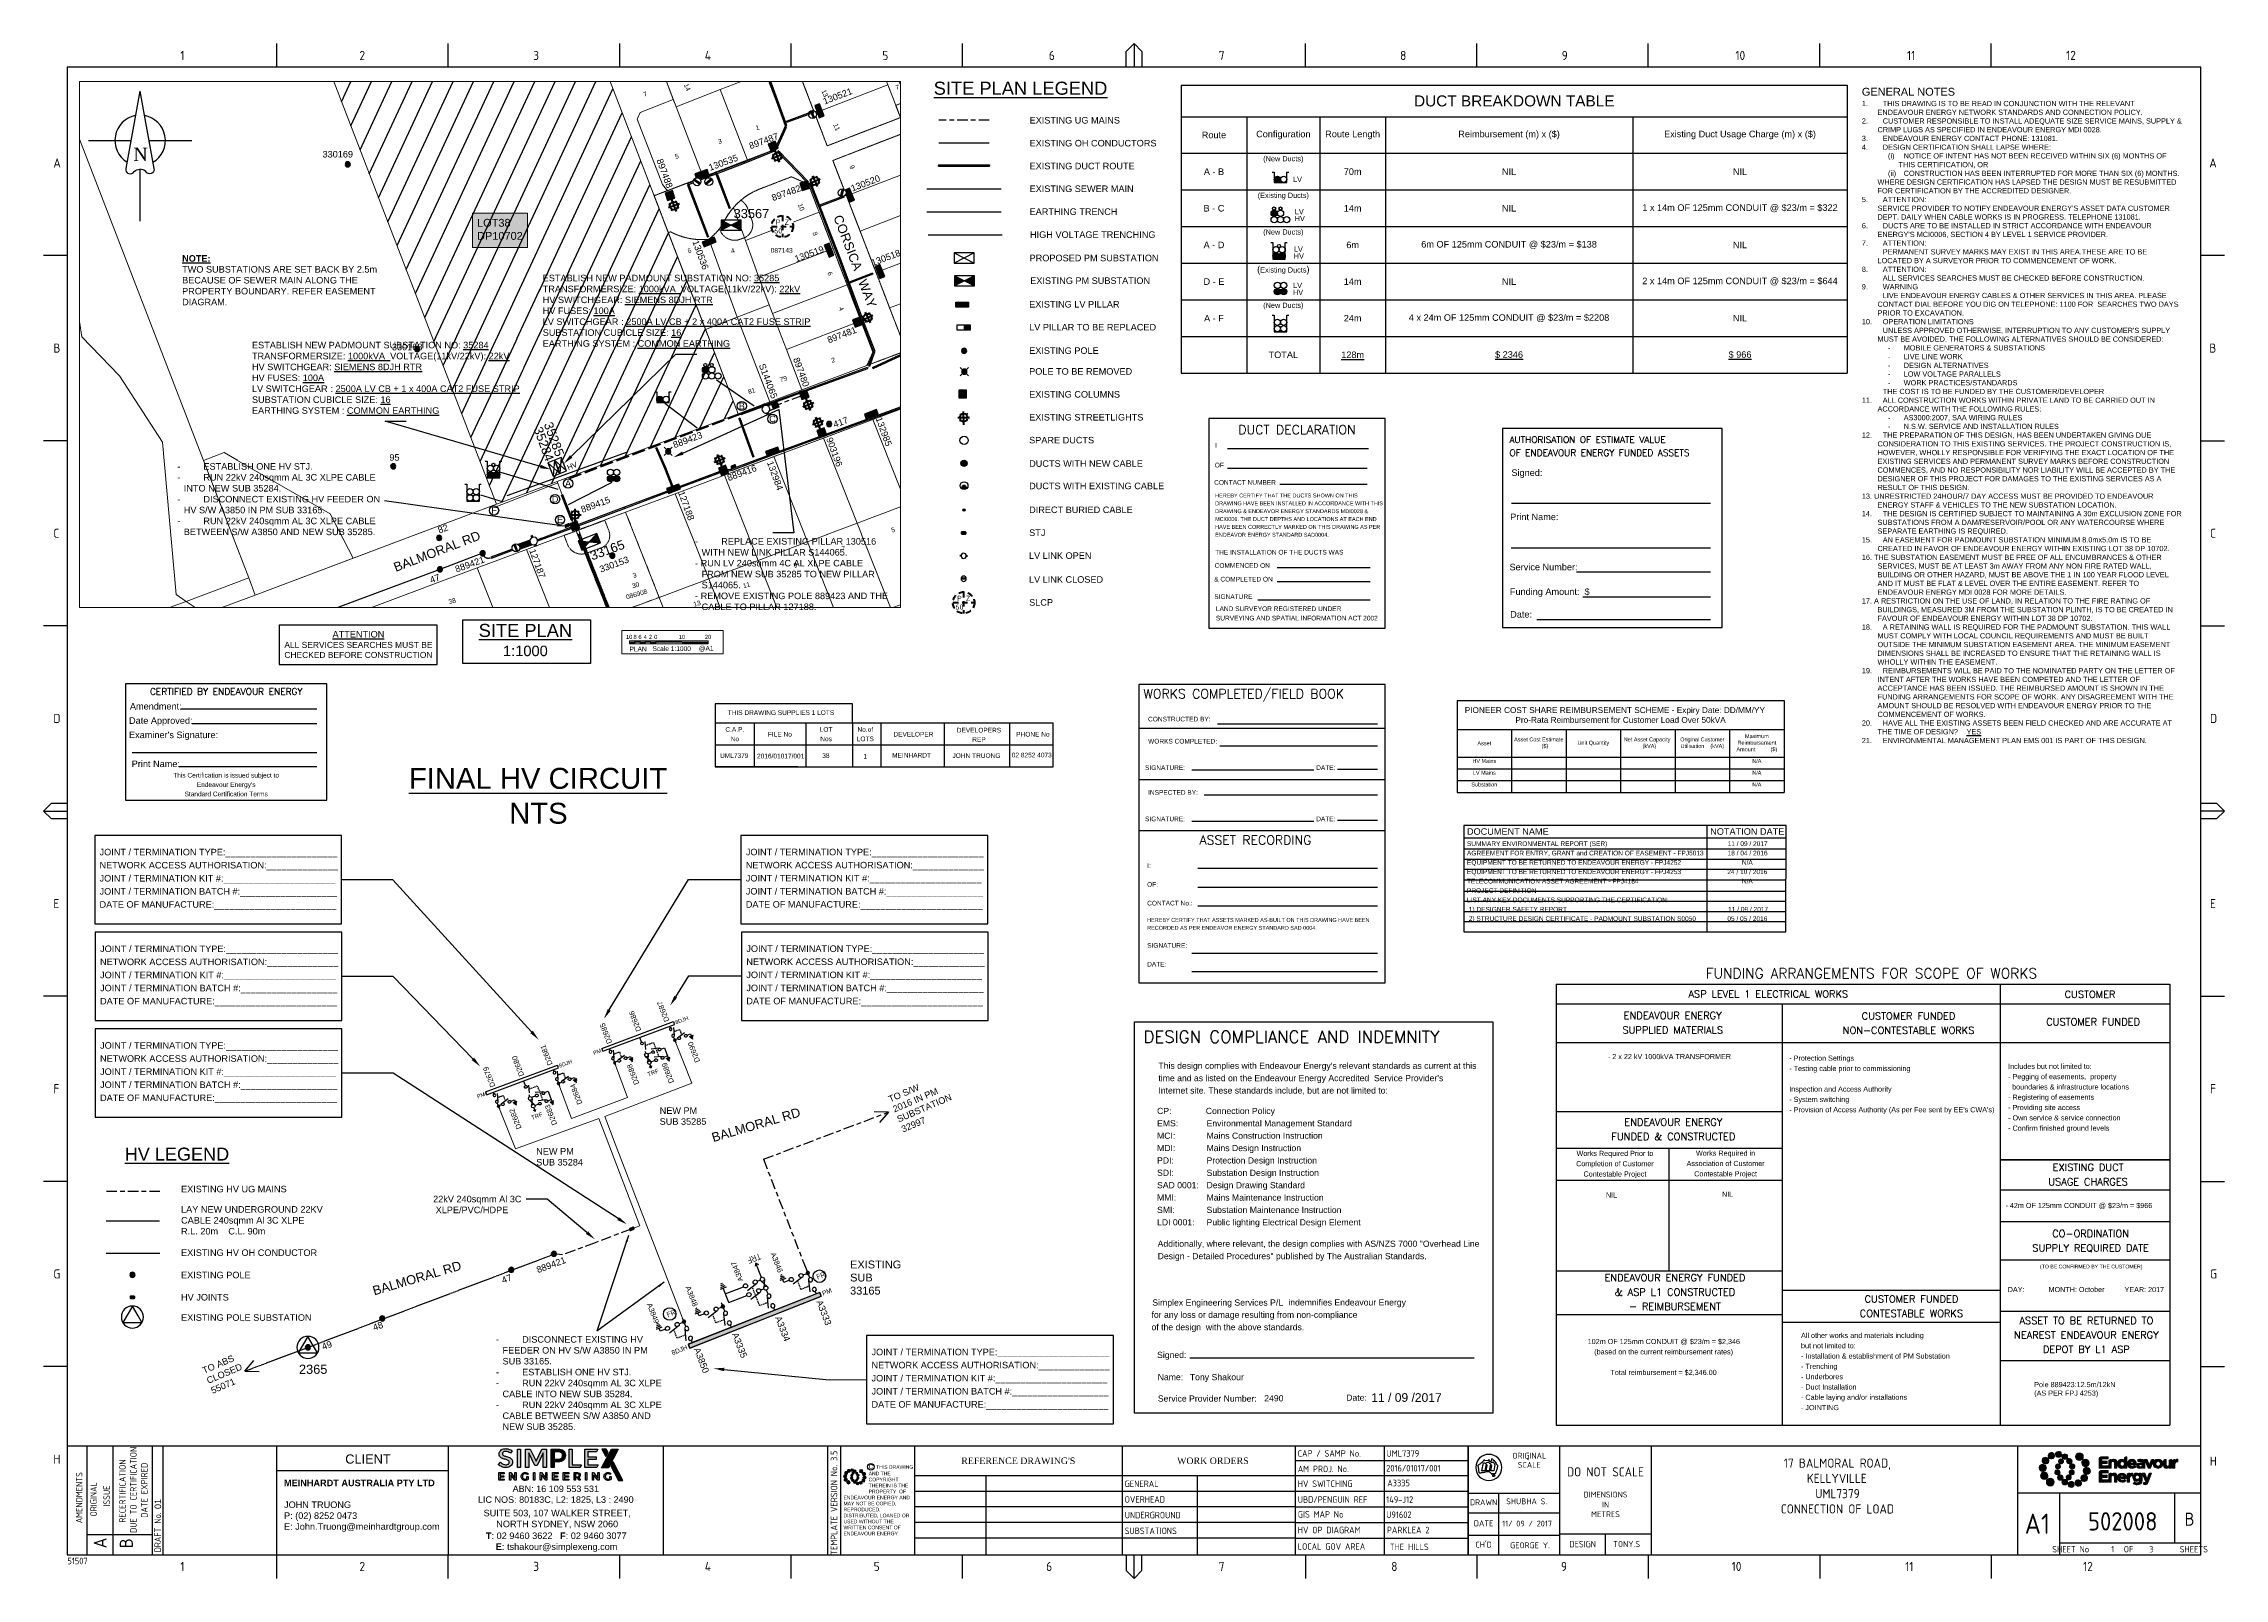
# Paper-space layout 'SHEET 1' of a CAD drawing. Header units: metres, sheet in millimetres. Extents: x -9 to 825, y -5 to 581.
# The model-space entities are those that its viewports show. They can reach past a viewport. Long polylines and large blocks are cut down to what shows.
import ezdxf
from ezdxf import colors
from ezdxf.entities.mleader import LeaderData, LeaderLine
from ezdxf.enums import TextEntityAlignment as Align
from ezdxf.math import Vec2, Vec3

# ---------------------------------------------------------------- set-up
doc = ezdxf.new("R2010")
doc.units = ezdxf.units.M
for name, pattern in [('A', [0]), ('Cable Exist OH', [1, 1, 0]), ('Cable Exist UG', [8.2, 4, -1.2, 1.8, -1.2]), ('CENTER2', [1.125, 0.75, -0.125, 0.125, -0.125]), ('CENTERX2', [4, 2.5, -0.5, 0.5, -0.5]), ('Dash', [5, 3, -2]), ('DASHED', [0.75, 0.5, -0.25]), ('HIDDEN', [0.375, 0.25, -0.125]), ('HIDDEN2', [0.1875, 0.125, -0.0625]), ('IE Trench LV', [6.5, 5, -1.5])]:
    doc.linetypes.add(name, pattern=pattern)
doc.layers.get('0').update_dxf_attribs({"color": 6})
for name, color, linetype in [('_User Miscellaneous1', 7, 'Continuous'), ('_User Miscellaneous2', 7, 'Continuous'), ('_User Miscellaneous4', 7, 'Continuous'), ('_User Miscellaneous7', 7, 'Continuous'), ('_User Miscellaneous9', 7, 'Continuous'), ('Duct_SP_EXT', 7, 'Continuous'), ('Equip_LV_EXT', 7, 'Continuous'), ('Equip_LV_NEW', 2, 'Continuous'), ('Equip_SL_EXT', 7, 'Continuous'), ('Equip_SP_SL_EXT', 7, 'Continuous'), ('Equip_TR_NEW', 2, 'Continuous'), ('Mains_HV_EXT', 7, 'Continuous'), ('Mains_LV_SL_EXT', 7, 'Continuous'), ('Notes', 7, 'Continuous'), ('Sub_SP_EXT', 7, 'Continuous'), ('Sub_SP_NEW', 2, 'Continuous'), ('SupportsOH_SP_TR_HV_LV_SL_EXT', 7, 'Continuous'), ('SupportsUG_SP_LV_EXT', 7, 'Continuous'), ('SupportsUG_SP_LV_NEW', 2, 'Continuous'), ('SupportsUG_SP_LV_SL_EXT', 7, 'Continuous'), ('Trench_SP_EXT', 7, 'Continuous'), ('Trench_SP_NEW', 2, 'Continuous')]:
    doc.layers.add(name, color=color, linetype=linetype)
for name, color, linetype, lineweight in [('Cadastre Developer_SP_EXT', 7, 'Continuous', 5), ('Cadastre Land Parcels_SP_EXT', 7, 'Continuous', 5), ('Cadastre Other Property_SP_EXT', 7, 'HIDDEN', 5), ('Cadastre Roads_SP_EXT', 7, 'Continuous', 5)]:
    doc.layers.add(name, color=color, linetype=linetype, lineweight=lineweight)
doc.layers.add('Features_HIDE', color=1, linetype='Continuous', plot=False)
doc.styles.add('ARIAL', font='arial.ttf', dxfattribs={"height": 2})
doc.styles.add('COLUMN_LABEL', font='arial.ttf')
doc.styles.add('Elec', font='romand__.ttf')
doc.styles.add('iecARIAL', font='arial.ttf', dxfattribs={"height": 2})
doc.styles.add('iecISOCP', font='isocp.shx')
doc.styles.add('iecNAME', font='times.ttf')
doc.styles.add('iecTimesNewRoman', font='times.ttf')
doc.styles.add('IESYMBOL1', font='isocp.shx')
doc.styles.add('MANIKA', font='times.ttf', dxfattribs={"height": 2})
doc.styles.add('PIT_LABEL', font='arial.ttf')
doc.styles.add('POLE_LABEL', font='arial.ttf')
doc.styles.add('SLCP_LABEL', font='arial.ttf', dxfattribs={"height": 3.5})
doc.styles.get("Standard").update_dxf_attribs({"font": 'arial.ttf'})
doc.styles.add('SWG_LABEL', font='arial.ttf')
doc.styles.add('SWITCH_LABEL', font='arial.ttf', dxfattribs={"height": 2.5})
doc.linetypes.add('Cable E UG', pattern='A,6,-0.5,["E",Standard,S=1.7,R=0,X=0.5,Y=-1],-2.9', length=9.4)
doc.linetypes.add('Cable New UG', pattern='A,7,-0.25,["x",Standard,S=2,R=0,X=0.2,Y=-0.8],-2.1', length=9.35)
doc.linetypes.add('IE Trench HV', pattern='A,7,-0.2,["/",Standard,S=3,R=0,X=0.6,Y=-1.4],-2.5', length=9.7)
doc.linetypes.add('IECLCABD1', pattern='A,5.25,-0.1,["o",Standard,S=2,R=0,X=1.5,Y=-0.7],-4', length=9.35)
doc.linetypes.add('IECLCABX1', pattern='A,7,-0.25,["x",Standard,S=2,R=0,X=0.2,Y=-0.8],-2.1', length=9.35)
doc.dimstyles.new('AM_ISO$7', dxfattribs={"dimtxt": 5, "dimasz": 2.5, "dimexe": 1, "dimexo": 1, "dimgap": 1.5, "dimtad": 1, "dimdsep": 46, "dimtxsty": 'MANIKA', "dimcen": 0, "dimclrd": 256, "dimclre": 256, "dimclrt": 256, "dimadec": 0, "dimazin": 2, "dimtp": 0.1, "dimtm": 0.1, "dimtfac": 0.71, "dimtmove": 0, "dimatfit": 3, "dimfxl": 1, "dimlwd": -1, "dimlwe": -1, "dimarcsym": 0})

psp = doc.layouts.new('SHEET 1')

# ---------------------------------------------------------------- texts
at = {"layer": '_User Miscellaneous1', "lineweight": 0}
for s, p in [('EXISTING UG MAINS', (368.03, 550.55)), ('EXISTING OH CONDUCTORS', (368.03, 541.79))]:
    psp.add_text(s, height=2.5, dxfattribs=at).set_placement(p)
at = {"layer": '_User Miscellaneous1', "color": 0}
psp.add_text('EXISTING DUCT ROUTE', height=2.5, dxfattribs=at).set_placement((368.03, 532.3), align=Align.BOTTOM_LEFT)
at = {"layer": '_User Miscellaneous1', "linetype": 'ByBlock', "lineweight": 0, "ltscale": 0.5}
for s, p in [('10', (215.01, 353.15)), ('8', (217.27, 353.15)), ('6', (219.17, 353.15)), ('4', (221.17, 353.15)), ('2', (223.17, 353.15)), ('0', (225.17, 353.15)), ('10', (235.17, 353.15)), ('20', (245.17, 353.15))]:
    psp.add_text(s, height=1.56, dxfattribs=at).set_placement(p, align=Align.BOTTOM_CENTER)
psp.add_text('Scale 1:1000', height=1.8019, dxfattribs=at).set_placement((231.27, 349.91), align=Align.MIDDLE_CENTER)
at = {"layer": '_User Miscellaneous1', "color": 7}
for s, p in [('THIS DRAWING SUPPLIES 1 LOTS', (273.01, 325.46)), ('FILE No', (272.61, 317.21)), ('DEVELOPER', (323.64, 317.21)), ('PHONE No', (369.29, 317.2)), ('UML7379', (255.18, 309.03)), ('2016/01017/001', (272.91, 308.86)), ('38', (290.19, 309.03)), ('1', (305.26, 308.8)), ('MEINHARDT', (322.93, 309.19)), ('02 8252 4073', (368.86, 309.25))]:
    psp.add_text(s, height=1.79, dxfattribs=at).set_placement(p, align=Align.MIDDLE_CENTER)
at = {"layer": '_User Miscellaneous1', "attachment_point": 1}
for s, width, heights, insert, char_height in [('{\\LSITE PLAN LEGEND}', 76.4147, [0], (331.39, 566.54), 5), ('EARTHING TRENCH', 52.0811, [0], (368.03, 518.12), 2.5), ('PROPOSED PM SUBSTATION', 52.0811, [0], (368.03, 500.42), 2.5), ('EXISTING PM SUBSTATION', 61.1379, [0], (368.28, 491.75), 2.5), ('EXISTING LV PILLAR', 52.0811, [0], (367.86, 482.73), 2.5), ('LV PILLAR TO BE REPLACED', 52.0811, [0], (367.86, 473.98), 2.5), ('{\\C0;EXISTING POLE}', 140.1229, [3.2], (367.86, 465.03), 2.5), ('{\\C0;POLE TO BE REMOVED}', 140.1229, [3.2], (367.86, 457.08), 2.5), ('EXISTING COLUMNS', 52.0811, [0], (367.86, 448.33), 2.5), ('EXISTING STREETLIGHTS', 52.0811, [0], (367.86, 439.57), 2.5), ('SPARE DUCTS', 61.1379, [0], (367.86, 430.82), 2.5), ('DUCTS WITH NEW CABLE', 61.1379, [0], (367.87, 421.88), 2.5), ('DUCTS WITH EXISTING CABLE', 61.1379, [0], (367.86, 413.32), 2.5), ('DIRECT BURIED CABLE', 61.1379, [0], (367.86, 404.2), 2.5), ('STJ', 20.4546, [0], (367.86, 395.45), 2.5), ('LV LINK OPEN', 52.0811, [0], (367.8, 386.7), 2.5), ('LV LINK CLOSED', 52.0811, [0], (367.8, 377.58), 2.5), ('SLCP', 20.4546, [0], (367.86, 368.82), 2.5)]:
    psp.add_mtext_dynamic_manual_height_columns(s, width=width, gutter_width=4, heights=heights, dxfattribs=dict(at, insert=insert, char_height=char_height))
at = {"layer": '_User Miscellaneous1', "color": 7, "insert": (686.06, 564.19), "char_height": 2, "width": 122.1514, "attachment_point": 1, "style": 'iecARIAL'}
psp.add_mtext("{\\H1.5x;\\C0;GENERAL NOTES}\\P\\pi-6,l6;1. ^ITHIS DRAWING IS TO BE READ IN CONJUNCTION WITH THE RELEVANT ENDEAVOUR ENERGY NETWORK STANDARDS AND CONNECTION POLICY.\\P2. ^ICUSTOMER RESPONSIBLE TO INSTALL ADEQUATE SIZE SERVICE MAINS, SUPPLY & CRIMP LUGS AS SPECIFIED IN ENDEAVOUR ENERGY MDI 0028.\\P3.^IENDEAVOUR ENERGY CONTACT PHONE: 131081.\\P4. ^IDESIGN CERTIFICATION SHALL LAPSE WHERE:\\P\\pi-4,l14;(i) ^INOTICE OF INTENT HAS NOT BEEN RECEIVED WITHIN SIX (6) MONTHS OF THIS CERTIFICATION, OR\\P(ii) ^ICONSTRUCTION HAS BEEN INTERRUPTED FOR MORE THAN SIX (6) MONTHS.\\P\\pi0,l6;WHERE DESIGN CERTIFICATION HAS LAPSED THE DESIGN MUST BE RESUBMITTED FOR CERTIFICATION BY THE ACCREDITED DESIGNER.\\P\\pi-6;5. ^IATTENTION:\\P\\pi0;SERVICE PROVIDER TO NOTIFY ENDEAVOUR ENERGY'S ASSET DATA CUSTOMER DEPT. DAILY WHEN CABLE WORKS IS IN PROGRESS. TELEPHONE 131081.\\P\\pi-6;6. ^IDUCTS ARE TO BE INSTALLED IN STRICT ACCORDANCE WITH ENDEAVOUR ENERGY'S MCI0006, SECTION 4 BY LEVEL 1 SERVICE PROVIDER.\\P7.^IATTENTION:\\P^IPERMANENT SURVEY MARKS MAY EXIST IN THIS AREA.THESE ARE TO BE LOCATED BY A SURVEYOR PRIOR TO COMMENCEMENT OF WORK.\\P8. ^IATTENTION:\\P^IALL SERVICES SEARCHES MUST BE CHECKED BEFORE CONSTRUCTION.\\P9. ^IWARNING\\P^ILIVE ENDEAVOUR ENERGY CABLES & OTHER SERVICES IN THIS AREA. PLEASE CONTACT DIAL BEFORE YOU DIG ON TELEPHONE: 1100 FOR  SEARCHES TWO DAYS PRIOR TO EXCAVATION.\\P10. ^IOPERATION LIMITATIONS\\P^IUNLESS APPROVED OTHERWISE, INTERRUPTION TO ANY CUSTOMER'S SUPPLY MUST BE AVOIDED. THE FOLLOWING ALTERNATIVES SHOULD BE CONSIDERED:\\P\\pi-4,l14;-^IMOBILE GENERATORS & SUBSTATIONS\\P-^ILIVE LINE WORK\\P-^IDESIGN ALTERNATIVES\\P-^ILOW VOLTAGE PARALLELS\\P-^IWORK PRACTICES/STANDARDS\\P\\pi-6,l6;^ITHE COST IS TO BE FUNDED BY THE CUSTOMER/DEVELOPER\\P11.^IALL CONSTRUCTION WORKS WITHIN PRIVATE LAND TO BE CARRIED OUT IN ACCORDANCE WITH THE FOLLOWING RULES:\\P\\pi-4,l14;- ^IAS3000:2007, SAA WIRING RULES\\P- ^IN.S.W. SERVICE AND INSTALLATION RULES\\P\\pi-6,l6;12.^ITHE PREPARATION OF THIS DESIGN, HAS BEEN UNDERTAKEN GIVING DUE CONSIDERATION TO THIS EXISTING SERVICES. THE PROJECT CONSTRUCTION IS, HOWEVER, WHOLLY RESPONSIBLE FOR VERIFYING THE EXACT LOCATION OF THE EXISTING SERVICES AND PERMANENT SURVEY MARKS BEFORE CONSTRUCTION COMMENCES, AND NO RESPONSIBILITY NOR LIABILITY WILL BE ACCEPTED BY THE DESIGNER OF THIS PROJECT FOR DAMAGES TO THE EXISTING SERVICES AS A RESULT OF THIS DESIGN. \\P13. UNRESTRICTED 24HOUR/7 DAY ACCESS MUST BE PROVIDED TO ENDEAVOUR ENERGY STAFF & VEHICLES TO THE NEW SUBSTATION LOCATION.\\P14.^ITHE DESIGN IS CERTIFIED SUBJECT TO MAINTAINING A 30m EXCLUSION ZONE FOR SUBSTATIONS FROM A DAM/RESERVOIR/POOL OR ANY WATERCOURSE WHERE SEPARATE EARTHING IS REQUIRED.\\P15. ^IAN EASEMENT FOR PADMOUNT SUBSTATION MINIMUM 8.0mx5.0m IS TO BE CREATED IN FAVOR OF ENDEAVOUR ENERGY WITHIN EXISTING LOT 38 DP 10702.\\P{\\fArial|b0|i0|c186|p34;1}6{\\fArial|b0|i0|c186|p34;. THE SUBSTATION EASEMENT MUST BE FREE OF ALL ENCUMBRANCES & OTHER SERVICES, MUST BE AT LEAST 3}m{\\fArial|b0|i0|c186|p34; AWAY FROM ANY NON FIRE RATED WALL, BUILDING OR OTHER HAZARD, MUST BE ABOVE THE 1 IN 100 YEAR FLOOD LEVEL AND IT MUST BE FLAT & LEVEL OVER THE ENTIRE EASEMENT. REFER TO ENDEAVOUR ENERGY} MDI 0028{\\fArial|b0|i0|c186|p34; FOR MORE DETAILS.}\\P17. A RESTRICTION ON THE USE OF LAND, IN RELATION TO THE FIRE RATING OF BUILDINGS, MEASURED 3M FROM THE SUBSTATION PLINTH, IS TO BE CREATED IN FAVOUR OF ENDEAVOUR ENERGY WITHIN LOT 38 DP 10702.\\P18. ^IA RETAINING WALL IS REQUIRED FOR THE PADMOUNT SUBSTATION. THIS WALL MUST COMPLY WITH LOCAL COUNCIL REQUIREMENTS AND MUST BE BUILT OUTSIDE THE MINIMUM SUBSTATION EASEMENT AREA. THE MINIMUM EASEMENT DIMENSIONS SHALL BE INCREASED TO ENSURE THAT THE RETAINING WALL IS WHOLLY WITHIN THE EASEMENT.{\\fArial|b0|i0|c238|p34;\\C256; \\fArial|b0|i0|c0|p34;\\P}19. ^IREIMBURSEMENTS WILL BE PAID TO THE NOMINATED PARTY ON THE LETTER OF INTENT AFTER THE WORKS HAVE BEEN COMPETED AND THE LETTER OF ACCEPTANCE HAS BEEN ISSUED. THE REIMBURSED AMOUNT IS SHOWN IN THE FUNDING ARRANGEMENTS FOR SCOPE OF WORK. ANY DISAGREEMENT WITH THE AMOUNT SHOULD BE RESOLVED WITH ENDEAVOUR ENERGY PRIOR TO THE COMMENCEMENT OF WORKS.\\P20. ^IHAVE ALL THE EXISTING ASSETS BEEN FIELD CHECKED AND ARE ACCURATE AT THE TIME OF DESIGN?^I{\\LYES} \\P21. ^IENVIRONMENTAL MANAGEMENT PLAN EMS 001 IS PART OF THIS DESIGN.", dxfattribs=at)
at = {"layer": '_User Miscellaneous1', "ltscale": 0.8, "insert": (368.03, 526.87), "char_height": 2.5, "attachment_point": 1}
psp.add_mtext_dynamic_manual_height_columns('EXISTING SEWER MAIN', width=66.6181, gutter_width=4, heights=[0], dxfattribs=at)
at = {"layer": '_User Miscellaneous1', "color": 7, "attachment_point": 1}
for s, width, insert, char_height in [('LV', 18.2882, (468.71, 530.19), 2), ('LV', 18.2882, (469.38, 517.89), 2), ('HV', 18.2882, (469.34, 515.26), 2), ('HV', 18.2882, (469, 500.93), 2), ('LV', 18.2882, (469.04, 503.56), 2), ('HV', 18.2882, (468.69, 487.07), 2), ('LV', 18.2882, (468.73, 489.7), 2), ('\\pi-2.5,l2.5;{\\C256;-^IDISCONNECT EXISTING HV FEEDER ON HV S/W A3850 IN PM SUB 33165.\\P-^IESTABLISH ONE HV STJ. \\P-^IRUN 22kV 240sqmm AL 3C XLPE CABLE INTO NEW SUB 35284.\\P-^IRUN 22kV 240sqmm AL 3C XLPE CABLE BETWEEN S/W A3850 AND NEW SUB 35285.}', 64.4074, (164.12, 87.23), 2.5)]:
    psp.add_mtext_dynamic_manual_height_columns(s, width=width, gutter_width=4, heights=[0], dxfattribs=dict(at, insert=insert, char_height=char_height))
at = {"layer": '_User Miscellaneous1', "lineweight": 0, "insert": (156.89, 514.11), "char_height": 3, "attachment_point": 1}
psp.add_mtext_dynamic_manual_height_columns('LOT38   \\PDP10702 ', width=42.9754, gutter_width=4, heights=[0], dxfattribs=at)
at = {"layer": '_User Miscellaneous1', "insert": (368.21, 508.07), "char_height": 2.5, "attachment_point": 4, "line_spacing_factor": 1.2}
psp.add_mtext('HIGH VOLTAGE TRENCHING', dxfattribs=at)
at = {"layer": '_User Miscellaneous1', "insert": (191.06, 419.92), "char_height": 2, "attachment_point": 1, "rotation": 22}
psp.add_mtext_dynamic_manual_height_columns('HV', width=6.8209, gutter_width=4, heights=[0], dxfattribs=at)
at = {"layer": '_User Miscellaneous1', "lineweight": -3, "insert": (175.36, 359.37), "char_height": 6, "width": 119.9774, "attachment_point": 2}
psp.add_mtext('{\\H0.83333x;\\LSITE PLAN\\H0.80004x;\\P\\l1:1000}', dxfattribs=at)
at = {"layer": '_User Miscellaneous1', "color": 7, "char_height": 1.79, "attachment_point": 5, "line_spacing_factor": 1.2}
for s, insert in [('C.A.P.\\PNo', (255.39, 317.21)), ('LOT\\PNos', (290.27, 317.21)), ('No.of\\PLOTS', (305.24, 317.21)), ('DEVELOPERS\\PREP', (348.69, 316.97)), ('JOHN TRUONG', (347.72, 309.03))]:
    psp.add_mtext(s, dxfattribs=dict(at, insert=insert))
at = {"layer": '_User Miscellaneous1', "linetype": 'ByBlock', "lineweight": 0, "ltscale": 0.5}
psp.add_attdef('PLAN', text='Plan', height=1.802, dxfattribs=at).set_placement((221.72, 349.76), align=Align.MIDDLE_RIGHT)
psp.add_attdef('@A1', text='@A1', height=1.802, dxfattribs=at).set_placement((244.45, 350.05), align=Align.MIDDLE_CENTER)
at = {"layer": '_User Miscellaneous2'}
for p in [(247.17, 161.34), (117.6, 102.78)]:
    psp.add_text('BALMORAL RD', height=3.5, rotation=16.44933, dxfattribs=at).set_placement(p)
at = {"layer": '_User Miscellaneous2', "lineweight": 0}
for s, p in [('EXISTING HV UG MAINS', (43.78, 142.16)), ('EXISTING POLE', (43.78, 109.32)), ('HV JOINTS', (43.78, 100.83))]:
    psp.add_text(s, height=2.5, dxfattribs=at).set_placement(p)
at = {"layer": '_User Miscellaneous2', "attachment_point": 1}
for s, width, insert, char_height in [('\\pi33.276;{\\LFINAL HV CIRCUIT}\\P\\pi71.612;NTS', 164.1403, (97.55, 304.34), 8), ('NEW PM SUB 35285', 21.3776, (226.67, 174.64), 2.5), ('NEW PM SUB 35284', 21.3776, (179.5, 159.08), 2.5)]:
    psp.add_mtext_dynamic_manual_height_columns(s, width=width, gutter_width=4, heights=[0], dxfattribs=dict(at, insert=insert, char_height=char_height))
for s, width, insert, char_height, rotation in [('D2686', 9.2337, (217.82, 203.35), 2, 111.15407), ('D2680', 9.2337, (173.07, 186.19), 2, 111.15407), ('TRF', 12.1474, (221.77, 187.93), 1.631, 20.51626), ('D2689', 7.6075, (230.34, 183.56), 2, 111.15407), ('TO S/W 2016 IN PM SUBSTATION\\P32997', 18.6263, (313.76, 178.78), 2.5, 23.2316), ('D2683', 7.6075, (185.68, 167.54), 2, 111.15407), ('TRF', 12.1474, (177.37, 171.32), 1.631, 20.51626), ('{\\C7;TO ABS CLOSED 55071}', 18.6263, (51.59, 75.08), 2.5, 23.2316)]:
    psp.add_mtext_dynamic_manual_height_columns(s, width=width, gutter_width=4, heights=[0], dxfattribs=dict(at, insert=insert, char_height=char_height, rotation=rotation))
at = {"layer": '_User Miscellaneous2', "lineweight": -3, "insert": (22.25, 159.25), "char_height": 4.9444, "width": 72.9548, "attachment_point": 1}
psp.add_mtext('{\\LHV LEGEND}', dxfattribs=at)
at = {"layer": '_User Miscellaneous2', "lineweight": -3, "ltscale": 0.5, "char_height": 2.5, "attachment_point": 1}
for s, insert, width in [('LAY NEW UNDERGROUND 22KV CABLE 240sqmm Al 3C XLPE\\PR.L. 20m    C.L. 90m', (43.78, 136.89), 56.821), ('EXISTING HV OH CONDUCTOR ', (43.78, 120.36), 57.2061), ('EXISTING POLE SUBSTATION', (43.78, 95.58), 53.2672)]:
    psp.add_mtext(s, dxfattribs=dict(at, insert=insert, width=width))
at = {"layer": '_User Miscellaneous2', "lineweight": 0, "insert": (299.44, 116.1), "char_height": 3, "attachment_point": 1}
psp.add_mtext_dynamic_manual_height_columns('EXISTING SUB 33165', width=21.2756, gutter_width=4, heights=[0], dxfattribs=at)
at = {"layer": '_User Miscellaneous4', "lineweight": 0}
psp.add_text('889423', height=2.5, rotation=20.68995, dxfattribs=at).set_placement((232.35, 426.46))

msp = doc.modelspace()

# ---------------------------------------------------------------- texts
at = {"layer": 'Cadastre Developer_SP_EXT'}
msp.add_text('3', height=1.8, rotation=16.42786, dxfattribs=at).set_placement((309665.92, 6266527.55))
at = {"layer": 'Cadastre Land Parcels_SP_EXT'}
for s, rotation, p in [('7', 17.50281, (309670, 6266711.36)), ('14', 293.4679, (309685.12, 6266715.99)), ('13', 293.57042, (309737.7, 6266713.67)), ('7', 17.50281, (309766.44, 6266714.01)), ('3', 16.89555, (309698.57, 6266693.33)), ('1', 16.89555, (309712.89, 6266698.58)), ('11', 293.4679, (309742.2, 6266700.76)), ('5', 17.21912, (309682.06, 6266687.63)), ('9', 293.45007, (309748.41, 6266684.86)), ('10', 292.32443, (309728.65, 6266670.2)), ('8', 292.32443, (309734.23, 6266659.42)), ('6', 16.65011, (309686.89, 6266651.59)), ('4', 16.65011, (309703.47, 6266651.52)), ('6', 293.23231, (309739.95, 6266644.13)), ('4', 293.4679, (309744.27, 6266630.69)), ('2', 16.43018, (309741.82, 6266609.75)), ('79', 16.4315, (309722.16, 6266602.37)), ('81', 16.43036, (309709.98, 6266597.79)), ('5', 16.42267, (309764.74, 6266544.9)), ('7', 16.42403, (309745.82, 6266537.8)), ('9', 16.03727, (309727.42, 6266531.4)), ('38', 16.48445, (309595.55, 6266517.51)), ('30', 16.42786, (309665.65, 6266523.6)), ('13', 16.42325, (309689.13, 6266516.53)), ('11', 16.42231, (309708.03, 6266523.62))]:
    msp.add_text(s, height=1.8, rotation=rotation, dxfattribs=at).set_placement(p)
at = {"layer": 'Cadastre Other Property_SP_EXT'}
msp.add_text('087143', height=1.8, dxfattribs=at).set_placement((309718.37, 6266651.82))
msp.add_text('086908', height=1.8, rotation=16.42786, dxfattribs=at).set_placement((309663.35, 6266519.33))
at = {"layer": 'Cadastre Roads_SP_EXT'}
for s, rotation, p in [('CORSICA   WAY', 291, (309742.25, 6266665.43)), ('BALMORAL RD', 21, (309575.1, 6266529.85))]:
    msp.add_text(s, height=3.5, rotation=rotation, dxfattribs=at).set_placement(p)

# ---------------------------------------------------------------- blocks, each defined once
blk = doc.blocks.new('NorthPnt 11(NP11)')
for p, q in [((-19.7, 0.02), (-3.49, 0)), ((3.32, 0), (19.7, -0.02)), ((-0.08, -10.94), (-0.08, -30.8))]:
    blk.add_line(p, q)
for points in [[(-0.08, 18.81), (-5.43, -10.68, 0.877048), (-2.29, -11.9, -0.1543), (-0.08, -10.94, 0.090511)], [(-0.08, 18.81), (5.26, -10.68, -0.877048), (2.13, -11.9, 0.1543), (-0.08, -10.94, -0.090511)]]:
    blk.add_lwpolyline(points, format="xyb")
for start, end in [(100.5988, 238.86433), (300.09942, 80.43745)]:
    blk.add_arc((0, 0), 9.64, start, end)
at = {"color": 7, "style": 'iecNAME'}
blk.add_text('N', height=5.02, dxfattribs=at).set_placement((-2.62, -7.82))
blk = doc.blocks.new('EE_LOGO_SMALL')
at = {"layer": 'Notes'}
h = blk.add_hatch(color=256, dxfattribs=at)
edge = h.paths.add_edge_path()
edge.add_spline(control_points=[(-8.4, 2), (-9.2, 2), (-9.8, 1.4), (-9.8, 0.7), (-9.9, -0.1), (-9.3, -0.7), (-8.6, -0.8), (-7.8, -0.8), (-7.2, -0.2), (-7.1, 0.5), (-7.1, 1.3), (-7.7, 1.9), (-8.4, 2)], knot_values=[0, 0, 0, 0, 1, 1, 1, 2, 2, 2, 3, 3, 3, 4, 4, 4, 4], degree=3, periodic=0)
h = blk.add_hatch(color=256, dxfattribs=at)
edge = h.paths.add_edge_path()
edge.add_spline(control_points=[(-6.8, 4.5), (-7.4, 4.8), (-8.2, 4.6), (-8.6, 4), (-8.9, 3.4), (-8.7, 2.6), (-8.1, 2.2), (-7.5, 1.9), (-6.7, 2.1), (-6.3, 2.7), (-6, 3.3), (-6.2, 4.1), (-6.8, 4.5)], knot_values=[0, 0, 0, 0, 1, 1, 1, 2, 2, 2, 3, 3, 3, 4, 4, 4, 4], degree=3, periodic=0)
h = blk.add_hatch(color=256, dxfattribs=at)
edge = h.paths.add_edge_path()
edge.add_spline(control_points=[(-4.2, 5.9), (-4.6, 6.5), (-5.3, 6.6), (-5.9, 6.3), (-6.4, 5.9), (-6.6, 5.1), (-6.2, 4.6), (-5.9, 4), (-5.1, 3.8), (-4.6, 4.2), (-4, 4.6), (-3.8, 5.3), (-4.2, 5.9)], knot_values=[0, 0, 0, 0, 1, 1, 1, 2, 2, 2, 3, 3, 3, 4, 4, 4, 4], degree=3, periodic=0)
h = blk.add_hatch(color=256, dxfattribs=at)
edge = h.paths.add_edge_path()
edge.add_spline(control_points=[(-1.3, 5.9), (-1.4, 6.5), (-2, 7), (-2.6, 6.9), (-3.3, 6.9), (-3.7, 6.3), (-3.7, 5.6), (-3.6, 5), (-3, 4.5), (-2.4, 4.6), (-1.7, 4.7), (-1.3, 5.2), (-1.3, 5.9)], knot_values=[0, 0, 0, 0, 1, 1, 1, 2, 2, 2, 3, 3, 3, 4, 4, 4, 4], degree=3, periodic=0)
h = blk.add_hatch(color=256, dxfattribs=at)
edge = h.paths.add_edge_path()
edge.add_spline(control_points=[(-2.5, 2.1), (-3, 2.2), (-3.5, 1.9), (-3.6, 1.3), (-3.7, 0.8), (-3.4, 0.3), (-2.9, 0.2), (-2.4, 0.1), (-1.9, 0.4), (-1.8, 0.9), (-1.7, 1.5), (-2, 2), (-2.5, 2.1)], knot_values=[0, 0, 0, 0, 1, 1, 1, 2, 2, 2, 3, 3, 3, 4, 4, 4, 4], degree=3, periodic=0)
h = blk.add_hatch(color=256, dxfattribs=at)
edge = h.paths.add_edge_path()
edge.add_spline(control_points=[(1, 4.9), (1, 4.3), (0.5, 3.8), (-0.1, 3.8), (-0.7, 3.8), (-1.2, 4.3), (-1.2, 4.9), (-1.2, 5.5), (-0.7, 6), (-0.1, 6), (0.5, 6), (1, 5.5), (1, 4.9)], knot_values=[0, 0, 0, 0, 1, 1, 1, 2, 2, 2, 3, 3, 3, 4, 4, 4, 4], degree=3, periodic=0)
edge = h.paths.add_edge_path()
edge.add_spline(control_points=[(-1.4, 4), (-1.9, 4.1), (-2.4, 3.8), (-2.5, 3.3), (-2.6, 2.7), (-2.3, 2.2), (-1.8, 2.1), (-1.3, 2), (-0.7, 2.3), (-0.6, 2.9), (-0.5, 3.4), (-0.9, 3.9), (-1.4, 4)], knot_values=[0, 0, 0, 0, 1, 1, 1, 2, 2, 2, 3, 3, 3, 4, 4, 4, 4], degree=3, periodic=0)
h = blk.add_hatch(color=256, dxfattribs=at)
edge = h.paths.add_edge_path()
edge.add_spline(control_points=[(2.3, 2.4), (2.8, 2.8), (2.8, 3.4), (2.4, 3.9), (2, 4.3), (1.4, 4.3), (0.9, 3.9), (0.5, 3.6), (0.5, 2.9), (0.9, 2.5), (1.2, 2), (1.9, 2), (2.3, 2.4)], knot_values=[0, 0, 0, 0, 1, 1, 1, 2, 2, 2, 3, 3, 3, 4, 4, 4, 4], degree=3, periodic=0)
edge = h.paths.add_edge_path()
edge.add_spline(control_points=[(1, 4.9), (1, 4.3), (0.5, 3.8), (-0.1, 3.8), (-0.7, 3.8), (-1.2, 4.3), (-1.2, 4.9), (-1.2, 5.5), (-0.7, 6), (-0.1, 6), (0.5, 6), (1, 5.5), (1, 4.9)], knot_values=[0, 0, 0, 0, 1, 1, 1, 2, 2, 2, 3, 3, 3, 4, 4, 4, 4], degree=3, periodic=0)
h = blk.add_hatch(color=256, dxfattribs=at)
edge = h.paths.add_edge_path()
edge.add_spline(control_points=[(1, 4.9), (1, 4.3), (0.5, 3.8), (-0.1, 3.8), (-0.7, 3.8), (-1.2, 4.3), (-1.2, 4.9), (-1.2, 5.5), (-0.7, 6), (-0.1, 6), (0.5, 6), (1, 5.5), (1, 4.9)], knot_values=[0, 0, 0, 0, 1, 1, 1, 2, 2, 2, 3, 3, 3, 4, 4, 4, 4], degree=3, periodic=0)
edge = h.paths.add_edge_path(flags=16)
edge.add_spline(control_points=[(1, 4.9), (1, 4.3), (0.5, 3.8), (-0.1, 3.8), (-0.7, 3.8), (-1.2, 4.3), (-1.2, 4.9), (-1.2, 5.5), (-0.7, 6), (-0.1, 6), (0.5, 6), (1, 5.5), (1, 4.9)], knot_values=[0, 0, 0, 0, 1, 1, 1, 2, 2, 2, 3, 3, 3, 4, 4, 4, 4], degree=3, periodic=0)
h = blk.add_hatch(color=256, dxfattribs=at)
edge = h.paths.add_edge_path()
edge.add_spline(control_points=[(3, 0.2), (3.5, 0.3), (3.8, 0.9), (3.7, 1.4), (3.6, 1.9), (3, 2.3), (2.5, 2.1), (1.9, 2), (1.6, 1.4), (1.8, 0.9), (1.9, 0.4), (2.5, 0.1), (3, 0.2)], knot_values=[0, 0, 0, 0, 1, 1, 1, 2, 2, 2, 3, 3, 3, 4, 4, 4, 4], degree=3, periodic=0)
h = blk.add_hatch(color=256, dxfattribs=at)
edge = h.paths.add_edge_path()
edge.add_spline(control_points=[(7, 4.9), (7, 4), (6.3, 3.4), (5.5, 3.4), (4.6, 3.4), (4, 4), (4, 4.9), (4, 5.7), (4.6, 6.4), (5.5, 6.4), (6.3, 6.4), (7, 5.7), (7, 4.9)], knot_values=[0, 0, 0, 0, 1, 1, 1, 2, 2, 2, 3, 3, 3, 4, 4, 4, 4], degree=3, periodic=0)
h = blk.add_hatch(color=256, dxfattribs=at)
edge = h.paths.add_edge_path()
edge.add_spline(control_points=[(8.4, 1.1), (9.1, 1.5), (9.4, 2.3), (9.1, 3), (8.8, 3.7), (7.9, 4.1), (7.2, 3.8), (6.5, 3.4), (6.2, 2.6), (6.5, 1.9), (6.8, 1.2), (7.7, 0.8), (8.4, 1.1)], knot_values=[0, 0, 0, 0, 1, 1, 1, 2, 2, 2, 3, 3, 3, 4, 4, 4, 4], degree=3, periodic=0)
h = blk.add_hatch(color=256, dxfattribs=at)
edge = h.paths.add_edge_path()
edge.add_spline(control_points=[(8.3, -1.9), (9, -1.9), (9.7, -1.4), (9.7, -0.6), (9.7, 0.1), (9.2, 0.8), (8.4, 0.8), (7.7, 0.8), (7, 0.3), (7, -0.5), (6.9, -1.2), (7.5, -1.9), (8.3, -1.9)], knot_values=[0, 0, 0, 0, 1, 1, 1, 2, 2, 2, 3, 3, 3, 4, 4, 4, 4], degree=3, periodic=0)
h = blk.add_hatch(color=256, dxfattribs=at)
edge = h.paths.add_edge_path()
edge.add_spline(control_points=[(-8.5, -1.1), (-9.2, -1.4), (-9.6, -2.3), (-9.3, -3), (-8.9, -3.7), (-8.1, -4), (-7.4, -3.7), (-6.7, -3.4), (-6.3, -2.5), (-6.6, -1.8), (-7, -1.1), (-7.8, -0.8), (-8.5, -1.1)], knot_values=[0, 0, 0, 0, 1, 1, 1, 2, 2, 2, 3, 3, 3, 4, 4, 4, 4], degree=3, periodic=0)
h = blk.add_hatch(color=256, dxfattribs=at)
edge = h.paths.add_edge_path()
edge.add_spline(control_points=[(-7.1, -4.8), (-7.1, -4), (-6.5, -3.3), (-5.6, -3.3), (-4.8, -3.3), (-4.1, -4), (-4.1, -4.8), (-4.1, -5.7), (-4.8, -6.3), (-5.6, -6.3), (-6.5, -6.3), (-7.1, -5.7), (-7.1, -4.8)], knot_values=[0, 0, 0, 0, 1, 1, 1, 2, 2, 2, 3, 3, 3, 4, 4, 4, 4], degree=3, periodic=0)
h = blk.add_hatch(color=256, dxfattribs=at)
edge = h.paths.add_edge_path()
edge.add_spline(control_points=[(-3.1, -0.2), (-3.7, -0.3), (-4, -0.8), (-3.8, -1.4), (-3.7, -1.9), (-3.2, -2.2), (-2.6, -2.1), (-2.1, -1.9), (-1.8, -1.4), (-1.9, -0.9), (-2.1, -0.3), (-2.6, 0), (-3.1, -0.2)], knot_values=[0, 0, 0, 0, 1, 1, 1, 2, 2, 2, 3, 3, 3, 4, 4, 4, 4], degree=3, periodic=0)
h = blk.add_hatch(color=256, dxfattribs=at)
edge = h.paths.add_edge_path()
edge.add_spline(control_points=[(-2.5, -2.3), (-2.9, -2.7), (-3, -3.4), (-2.6, -3.8), (-2.2, -4.2), (-1.5, -4.3), (-1.1, -3.9), (-0.7, -3.5), (-0.6, -2.8), (-1, -2.4), (-1.4, -2), (-2, -1.9), (-2.5, -2.3)], knot_values=[0, 0, 0, 0, 1, 1, 1, 2, 2, 2, 3, 3, 3, 4, 4, 4, 4], degree=3, periodic=0)
h = blk.add_hatch(color=256, dxfattribs=at)
edge = h.paths.add_edge_path()
edge.add_spline(control_points=[(-1.2, -4.8), (-1.2, -4.2), (-0.7, -3.7), (-0.1, -3.7), (0.5, -3.7), (1, -4.2), (1, -4.8), (1, -5.4), (0.5, -5.9), (-0.1, -5.9), (-0.7, -5.9), (-1.2, -5.4), (-1.2, -4.8)], knot_values=[0, 0, 0, 0, 1, 1, 1, 2, 2, 2, 3, 3, 3, 4, 4, 4, 4], degree=3, periodic=0)
h = blk.add_hatch(color=256, dxfattribs=at)
edge = h.paths.add_edge_path()
edge.add_spline(control_points=[(1.2, -3.9), (1.7, -4.1), (2.2, -3.7), (2.3, -3.2), (2.5, -2.7), (2.1, -2.2), (1.6, -2.1), (1.1, -2), (0.6, -2.3), (0.5, -2.8), (0.4, -3.3), (0.7, -3.8), (1.2, -3.9)], knot_values=[0, 0, 0, 0, 1, 1, 1, 2, 2, 2, 3, 3, 3, 4, 4, 4, 4], degree=3, periodic=0)
h = blk.add_hatch(color=256, dxfattribs=at)
edge = h.paths.add_edge_path()
edge.add_spline(control_points=[(1.2, -5.8), (1.3, -6.5), (1.8, -6.9), (2.5, -6.9), (3.1, -6.8), (3.6, -6.2), (3.5, -5.6), (3.4, -5), (2.9, -4.5), (2.2, -4.6), (1.6, -4.6), (1.1, -5.2), (1.2, -5.8)], knot_values=[0, 0, 0, 0, 1, 1, 1, 2, 2, 2, 3, 3, 3, 4, 4, 4, 4], degree=3, periodic=0)
h = blk.add_hatch(color=256, dxfattribs=at)
edge = h.paths.add_edge_path()
edge.add_spline(control_points=[(2.4, -2), (2.9, -2.1), (3.4, -1.8), (3.5, -1.3), (3.6, -0.8), (3.3, -0.3), (2.8, -0.2), (2.2, -0.1), (1.7, -0.4), (1.6, -0.9), (1.5, -1.4), (1.8, -1.9), (2.4, -2)], knot_values=[0, 0, 0, 0, 1, 1, 1, 2, 2, 2, 3, 3, 3, 4, 4, 4, 4], degree=3, periodic=0)
h = blk.add_hatch(color=256, dxfattribs=at)
edge = h.paths.add_edge_path()
edge.add_spline(control_points=[(4, -5.8), (4.4, -6.4), (5.2, -6.6), (5.7, -6.2), (6.3, -5.8), (6.5, -5.1), (6.1, -4.5), (5.7, -4), (5, -3.8), (4.4, -4.2), (3.8, -4.5), (3.7, -5.3), (4, -5.8)], knot_values=[0, 0, 0, 0, 1, 1, 1, 2, 2, 2, 3, 3, 3, 4, 4, 4, 4], degree=3, periodic=0)
h = blk.add_hatch(color=256, dxfattribs=at)
edge = h.paths.add_edge_path()
edge.add_spline(control_points=[(6.7, -4.4), (7.3, -4.8), (8.1, -4.6), (8.4, -4), (8.8, -3.3), (8.6, -2.6), (8, -2.2), (7.3, -1.8), (6.6, -2.1), (6.2, -2.7), (5.8, -3.3), (6, -4.1), (6.7, -4.4)], knot_values=[0, 0, 0, 0, 1, 1, 1, 2, 2, 2, 3, 3, 3, 4, 4, 4, 4], degree=3, periodic=0)
at = {"layer": 'Notes', "lineweight": 0}
for points in [[(1.8, 2.1), (1.8, 2.1)], [(-2, -2.1), (-2, -2.1)]]:
    blk.add_lwpolyline(points, dxfattribs=at)
for points in [[(-8.4, 2), (-9.2, 2), (-9.8, 1.4), (-9.8, 0.7), (-9.9, -0.1), (-9.3, -0.7), (-8.6, -0.8), (-7.8, -0.8), (-7.2, -0.2), (-7.1, 0.5), (-7.1, 1.3), (-7.7, 1.9), (-8.4, 2)], [(-6.8, 4.5), (-7.4, 4.8), (-8.2, 4.6), (-8.6, 4), (-8.9, 3.4), (-8.7, 2.6), (-8.1, 2.2), (-7.5, 1.9), (-6.7, 2.1), (-6.3, 2.7), (-6, 3.3), (-6.2, 4.1), (-6.8, 4.5)], [(-4.2, 5.9), (-4.6, 6.5), (-5.3, 6.6), (-5.9, 6.3), (-6.4, 5.9), (-6.6, 5.1), (-6.2, 4.6), (-5.9, 4), (-5.1, 3.8), (-4.6, 4.2), (-4, 4.6), (-3.8, 5.3), (-4.2, 5.9)], [(-1.3, 5.9), (-1.4, 6.5), (-2, 7), (-2.6, 6.9), (-3.3, 6.9), (-3.7, 6.3), (-3.7, 5.6), (-3.6, 5), (-3, 4.5), (-2.4, 4.6), (-1.7, 4.7), (-1.3, 5.2), (-1.3, 5.9)], [(-2.5, 2.1), (-3, 2.2), (-3.5, 1.9), (-3.6, 1.3), (-3.7, 0.8), (-3.4, 0.3), (-2.9, 0.2), (-2.4, 0.1), (-1.9, 0.4), (-1.8, 0.9), (-1.7, 1.5), (-2, 2), (-2.5, 2.1)], [(-1.4, 4), (-1.9, 4.1), (-2.4, 3.8), (-2.5, 3.3), (-2.6, 2.7), (-2.3, 2.2), (-1.8, 2.1), (-1.3, 2), (-0.7, 2.3), (-0.6, 2.9), (-0.5, 3.4), (-0.9, 3.9), (-1.4, 4)], [(1, 4.9), (1, 4.3), (0.5, 3.8), (-0.1, 3.8), (-0.7, 3.8), (-1.2, 4.3), (-1.2, 4.9), (-1.2, 5.5), (-0.7, 6), (-0.1, 6), (0.5, 6), (1, 5.5), (1, 4.9)], [(1, 4.9), (1, 4.3), (0.5, 3.8), (-0.1, 3.8), (-0.7, 3.8), (-1.2, 4.3), (-1.2, 4.9), (-1.2, 5.5), (-0.7, 6), (-0.1, 6), (0.5, 6), (1, 5.5), (1, 4.9)], [(2.3, 2.4), (2.8, 2.8), (2.8, 3.4), (2.4, 3.9), (2, 4.3), (1.4, 4.3), (0.9, 3.9), (0.5, 3.6), (0.5, 2.9), (0.9, 2.5), (1.2, 2), (1.9, 2), (2.3, 2.4)], [(3, 0.2), (3.5, 0.3), (3.8, 0.9), (3.7, 1.4), (3.6, 1.9), (3, 2.3), (2.5, 2.1), (1.9, 2), (1.6, 1.4), (1.8, 0.9), (1.9, 0.4), (2.5, 0.1), (3, 0.2)], [(7, 4.9), (7, 4), (6.3, 3.4), (5.5, 3.4), (4.6, 3.4), (4, 4), (4, 4.9), (4, 5.7), (4.6, 6.4), (5.5, 6.4), (6.3, 6.4), (7, 5.7), (7, 4.9)], [(8.4, 1.1), (9.1, 1.5), (9.4, 2.3), (9.1, 3), (8.8, 3.7), (7.9, 4.1), (7.2, 3.8), (6.5, 3.4), (6.2, 2.6), (6.5, 1.9), (6.8, 1.2), (7.7, 0.8), (8.4, 1.1)], [(8.3, -1.9), (9, -1.9), (9.7, -1.4), (9.7, -0.6), (9.7, 0.1), (9.2, 0.8), (8.4, 0.8), (7.7, 0.8), (7, 0.3), (7, -0.5), (6.9, -1.2), (7.5, -1.9), (8.3, -1.9)], [(-8.5, -1.1), (-9.2, -1.4), (-9.6, -2.3), (-9.3, -3), (-8.9, -3.7), (-8.1, -4), (-7.4, -3.7), (-6.7, -3.4), (-6.3, -2.5), (-6.6, -1.8), (-7, -1.1), (-7.8, -0.8), (-8.5, -1.1)], [(-7.1, -4.8), (-7.1, -4), (-6.5, -3.3), (-5.6, -3.3), (-4.8, -3.3), (-4.1, -4), (-4.1, -4.8), (-4.1, -5.7), (-4.8, -6.3), (-5.6, -6.3), (-6.5, -6.3), (-7.1, -5.7), (-7.1, -4.8)], [(-3.1, -0.2), (-3.7, -0.3), (-4, -0.8), (-3.8, -1.4), (-3.7, -1.9), (-3.2, -2.2), (-2.6, -2.1), (-2.1, -1.9), (-1.8, -1.4), (-1.9, -0.9), (-2.1, -0.3), (-2.6, 0), (-3.1, -0.2)], [(-2.5, -2.3), (-2.9, -2.7), (-3, -3.4), (-2.6, -3.8), (-2.2, -4.2), (-1.5, -4.3), (-1.1, -3.9), (-0.7, -3.5), (-0.6, -2.8), (-1, -2.4), (-1.4, -2), (-2, -1.9), (-2.5, -2.3)], [(-1.2, -4.8), (-1.2, -4.2), (-0.7, -3.7), (-0.1, -3.7), (0.5, -3.7), (1, -4.2), (1, -4.8), (1, -5.4), (0.5, -5.9), (-0.1, -5.9), (-0.7, -5.9), (-1.2, -5.4), (-1.2, -4.8)], [(1.2, -3.9), (1.7, -4.1), (2.2, -3.7), (2.3, -3.2), (2.5, -2.7), (2.1, -2.2), (1.6, -2.1), (1.1, -2), (0.6, -2.3), (0.5, -2.8), (0.4, -3.3), (0.7, -3.8), (1.2, -3.9)], [(1.2, -5.8), (1.3, -6.5), (1.8, -6.9), (2.5, -6.9), (3.1, -6.8), (3.6, -6.2), (3.5, -5.6), (3.4, -5), (2.9, -4.5), (2.2, -4.6), (1.6, -4.6), (1.1, -5.2), (1.2, -5.8)], [(2.4, -2), (2.9, -2.1), (3.4, -1.8), (3.5, -1.3), (3.6, -0.8), (3.3, -0.3), (2.8, -0.2), (2.2, -0.1), (1.7, -0.4), (1.6, -0.9), (1.5, -1.4), (1.8, -1.9), (2.4, -2)], [(4, -5.8), (4.4, -6.4), (5.2, -6.6), (5.7, -6.2), (6.3, -5.8), (6.5, -5.1), (6.1, -4.5), (5.7, -4), (5, -3.8), (4.4, -4.2), (3.8, -4.5), (3.7, -5.3), (4, -5.8)], [(6.7, -4.4), (7.3, -4.8), (8.1, -4.6), (8.4, -4), (8.8, -3.3), (8.6, -2.6), (8, -2.2), (7.3, -1.8), (6.6, -2.1), (6.2, -2.7), (5.8, -3.3), (6, -4.1), (6.7, -4.4)]]:
    blk.add_open_spline(points, degree=3, knots=[0, 0, 0, 0, 1, 1, 1, 2, 2, 2, 3, 3, 3, 4, 4, 4, 4], dxfattribs=at)
blk = doc.blocks.new('EE_COPYRIGHT_A1')
at = {"layer": 'Notes'}
blk.add_circle((9.53, -0.82), 1.15, dxfattribs=at)
at = {"xscale": 0.4, "yscale": 0.4, "zscale": 0.4}
blk.add_blockref('EE_LOGO_SMALL', (3.96, -4.29), dxfattribs=at)
at = {"layer": 'Notes', "insert": (0, 0), "char_height": 1.25, "width": 24.1208, "attachment_point": 1, "style": 'ARIAL'}
blk.add_mtext('\\pt8.75;               ^I{\\H1.2x;C } THIS DRAWING\\P\\pi-8.75,l8.75,t8.75,20;       ^IAND THE ^I\\P\\pi0,t8.75;COPYRIGHT\\P\\pi-8.75,t1.25,8.75;^I^ITHEREIN IS THE PROPERTY  OF \\P\\pi0,l0,t1.25;ENDEAVOUR ENERGY AND MAY NOT BE COPIED, REPRODUCED, DISTRIBUTED, LOANED OR USED WITHOUT THE WRITTEN CONSENT OF ENDEAVOUR ENERGY', dxfattribs=at)
blk = doc.blocks.new('EE_LOGO')
h = blk.add_hatch(color=7)
edge = h.paths.add_edge_path()
edge.add_spline(control_points=[(-25.34, 1.94), (-26.08, 1.98), (-26.72, 1.41), (-26.77, 0.66), (-26.81, -0.09), (-26.24, -0.72), (-25.49, -0.77), (-24.74, -0.81), (-24.1, -0.24), (-24.06, 0.51), (-24.02, 1.25), (-24.59, 1.89), (-25.34, 1.94)], knot_values=[0, 0, 0, 0, 1, 1, 1, 2, 2, 2, 3, 3, 3, 4, 4, 4, 4], degree=3, periodic=0)
h = blk.add_hatch(color=7)
edge = h.paths.add_edge_path()
edge.add_spline(control_points=[(-23.73, 4.46), (-24.34, 4.81), (-25.13, 4.61), (-25.49, 3.99), (-25.85, 3.38), (-25.64, 2.59), (-25.03, 2.23), (-24.41, 1.87), (-23.63, 2.08), (-23.27, 2.69), (-22.91, 3.31), (-23.12, 4.1), (-23.73, 4.46)], knot_values=[0, 0, 0, 0, 1, 1, 1, 2, 2, 2, 3, 3, 3, 4, 4, 4, 4], degree=3, periodic=0)
h = blk.add_hatch(color=7)
edge = h.paths.add_edge_path()
edge.add_spline(control_points=[(-21.12, 5.87), (-21.48, 6.44), (-22.24, 6.61), (-22.81, 6.24), (-23.37, 5.88), (-23.54, 5.12), (-23.17, 4.55), (-22.81, 3.98), (-22.05, 3.82), (-21.48, 4.19), (-20.92, 4.55), (-20.75, 5.31), (-21.12, 5.87)], knot_values=[0, 0, 0, 0, 1, 1, 1, 2, 2, 2, 3, 3, 3, 4, 4, 4, 4], degree=3, periodic=0)
h = blk.add_hatch(color=7)
edge = h.paths.add_edge_path()
edge.add_spline(control_points=[(-19.43, 2.06), (-19.94, 2.17), (-20.44, 1.84), (-20.55, 1.33), (-20.66, 0.82), (-20.34, 0.32), (-19.83, 0.21), (-19.32, 0.1), (-18.81, 0.42), (-18.71, 0.93), (-18.59, 1.44), (-18.92, 1.95), (-19.43, 2.06)], knot_values=[0, 0, 0, 0, 1, 1, 1, 2, 2, 2, 3, 3, 3, 4, 4, 4, 4], degree=3, periodic=0)
h = blk.add_hatch(color=7)
edge = h.paths.add_edge_path()
edge.add_spline(control_points=[(-18.27, 5.87), (-18.34, 6.5), (-18.91, 6.97), (-19.54, 6.9), (-20.18, 6.84), (-20.65, 6.27), (-20.58, 5.63), (-20.52, 4.99), (-19.95, 4.53), (-19.31, 4.59), (-18.67, 4.66), (-18.21, 5.23), (-18.27, 5.87)], knot_values=[0, 0, 0, 0, 1, 1, 1, 2, 2, 2, 3, 3, 3, 4, 4, 4, 4], degree=3, periodic=0)
h = blk.add_hatch(color=7)
edge = h.paths.add_edge_path()
edge.add_spline(control_points=[(-15.91, 4.86), (-15.91, 4.26), (-16.4, 3.77), (-17, 3.77), (-17.6, 3.77), (-18.08, 4.26), (-18.08, 4.86), (-18.08, 5.46), (-17.6, 5.95), (-17, 5.95), (-16.4, 5.95), (-15.91, 5.46), (-15.91, 4.86)], knot_values=[0, 0, 0, 0, 1, 1, 1, 2, 2, 2, 3, 3, 3, 4, 4, 4, 4], degree=3, periodic=0)
edge = h.paths.add_edge_path()
edge.add_spline(control_points=[(-18.29, 3.97), (-18.8, 4.08), (-19.3, 3.76), (-19.41, 3.25), (-19.52, 2.74), (-19.2, 2.23), (-18.69, 2.12), (-18.18, 2.01), (-17.67, 2.33), (-17.56, 2.84), (-17.45, 3.35), (-17.78, 3.86), (-18.29, 3.97)], knot_values=[0, 0, 0, 0, 1, 1, 1, 2, 2, 2, 3, 3, 3, 4, 4, 4, 4], degree=3, periodic=0)
h = blk.add_hatch(color=7)
edge = h.paths.add_edge_path()
edge.add_spline(control_points=[(-14.59, 2.36), (-14.16, 2.75), (-14.12, 3.41), (-14.51, 3.84), (-14.89, 4.27), (-15.55, 4.31), (-15.99, 3.93), (-16.42, 3.54), (-16.46, 2.88), (-16.07, 2.45), (-15.69, 2.01), (-15.02, 1.98), (-14.59, 2.36)], knot_values=[0, 0, 0, 0, 1, 1, 1, 2, 2, 2, 3, 3, 3, 4, 4, 4, 4], degree=3, periodic=0)
edge = h.paths.add_edge_path()
edge.add_spline(control_points=[(-15.91, 4.86), (-15.91, 4.26), (-16.4, 3.77), (-17, 3.77), (-17.6, 3.77), (-18.08, 4.26), (-18.08, 4.86), (-18.08, 5.46), (-17.6, 5.95), (-17, 5.95), (-16.4, 5.95), (-15.91, 5.46), (-15.91, 4.86)], knot_values=[0, 0, 0, 0, 1, 1, 1, 2, 2, 2, 3, 3, 3, 4, 4, 4, 4], degree=3, periodic=0)
h = blk.add_hatch(color=7)
edge = h.paths.add_edge_path()
edge.add_spline(control_points=[(-15.91, 4.86), (-15.91, 4.26), (-16.4, 3.77), (-17, 3.77), (-17.6, 3.77), (-18.08, 4.26), (-18.08, 4.86), (-18.08, 5.46), (-17.6, 5.95), (-17, 5.95), (-16.4, 5.95), (-15.91, 5.46), (-15.91, 4.86)], knot_values=[0, 0, 0, 0, 1, 1, 1, 2, 2, 2, 3, 3, 3, 4, 4, 4, 4], degree=3, periodic=0)
edge = h.paths.add_edge_path(flags=16)
edge.add_spline(control_points=[(-15.91, 4.86), (-15.91, 4.26), (-16.4, 3.77), (-17, 3.77), (-17.6, 3.77), (-18.08, 4.26), (-18.08, 4.86), (-18.08, 5.46), (-17.6, 5.95), (-17, 5.95), (-16.4, 5.95), (-15.91, 5.46), (-15.91, 4.86)], knot_values=[0, 0, 0, 0, 1, 1, 1, 2, 2, 2, 3, 3, 3, 4, 4, 4, 4], degree=3, periodic=0)
h = blk.add_hatch(color=7)
edge = h.paths.add_edge_path()
edge.add_spline(control_points=[(-13.94, 0.18), (-13.41, 0.32), (-13.09, 0.87), (-13.23, 1.4), (-13.37, 1.93), (-13.92, 2.25), (-14.45, 2.11), (-14.98, 1.97), (-15.3, 1.42), (-15.16, 0.89), (-15.02, 0.36), (-14.47, 0.04), (-13.94, 0.18)], knot_values=[0, 0, 0, 0, 1, 1, 1, 2, 2, 2, 3, 3, 3, 4, 4, 4, 4], degree=3, periodic=0)
h = blk.add_hatch(color=7)
edge = h.paths.add_edge_path()
edge.add_spline(control_points=[(-9.93, 4.86), (-9.93, 4.03), (-10.61, 3.35), (-11.44, 3.35), (-12.28, 3.35), (-12.95, 4.03), (-12.95, 4.86), (-12.95, 5.69), (-12.28, 6.37), (-11.44, 6.37), (-10.61, 6.37), (-9.93, 5.69), (-9.93, 4.86)], knot_values=[0, 0, 0, 0, 1, 1, 1, 2, 2, 2, 3, 3, 3, 4, 4, 4, 4], degree=3, periodic=0)
h = blk.add_hatch(color=7)
edge = h.paths.add_edge_path()
edge.add_spline(control_points=[(-8.55, 1.13), (-7.83, 1.45), (-7.5, 2.29), (-7.82, 3.01), (-8.14, 3.73), (-8.98, 4.06), (-9.7, 3.74), (-10.42, 3.42), (-10.75, 2.58), (-10.43, 1.86), (-10.11, 1.14), (-9.27, 0.81), (-8.55, 1.13)], knot_values=[0, 0, 0, 0, 1, 1, 1, 2, 2, 2, 3, 3, 3, 4, 4, 4, 4], degree=3, periodic=0)
h = blk.add_hatch(color=7)
edge = h.paths.add_edge_path()
edge.add_spline(control_points=[(-8.66, -1.92), (-7.91, -1.96), (-7.27, -1.39), (-7.23, -0.64), (-7.19, 0.1), (-7.76, 0.74), (-8.51, 0.78), (-9.25, 0.83), (-9.89, 0.26), (-9.94, -0.49), (-9.98, -1.24), (-9.41, -1.88), (-8.66, -1.92)], knot_values=[0, 0, 0, 0, 1, 1, 1, 2, 2, 2, 3, 3, 3, 4, 4, 4, 4], degree=3, periodic=0)
h = blk.add_hatch(color=7)
edge = h.paths.add_edge_path()
edge.add_spline(control_points=[(-3.85, 0.44), (-3.85, 0.44), (-3.85, 4.25), (-3.85, 4.3), (-3.85, 4.35), (-3.85, 4.86), (-3.29, 4.86), (-2.74, 4.86), (-0.49, 4.86), (-0.49, 4.86), (-0.49, 4.86), (-0.49, 4), (-0.49, 4), (-0.49, 4), (-2.89, 4), (-2.89, 4), (-2.89, 4), (-2.89, 3.1), (-2.89, 3.1), (-2.89, 3.1), (-0.8, 3.1), (-0.8, 3.1), (-0.8, 3.1), (-0.8, 2.23), (-0.8, 2.23), (-0.8, 2.23), (-2.89, 2.23), (-2.89, 2.23), (-2.89, 2.23), (-2.89, 1.31), (-2.89, 1.31), (-2.89, 1.31), (-0.49, 1.31), (-0.49, 1.31), (-0.49, 1.31), (-0.49, 0.44), (-0.49, 0.44), (-0.49, 0.44), (-3.85, 0.44), (-3.85, 0.44)], knot_values=[0, 0, 0, 0, 1, 1, 1, 2, 2, 2, 3, 3, 3, 4, 4, 4, 5, 5, 5, 6, 6, 6, 7, 7, 7, 8, 8, 8, 9, 9, 9, 10, 10, 10, 11, 11, 11, 12, 12, 12, 13, 13, 13, 13], degree=3, periodic=0)
h = blk.add_hatch(color=7)
edge = h.paths.add_edge_path()
edge.add_spline(control_points=[(1.94, 0.44), (1.94, 0.44), (1.94, 2.33), (1.94, 2.33), (1.94, 2.78), (1.73, 3.02), (1.36, 3.02), (1, 3.02), (0.76, 2.78), (0.76, 2.33), (0.76, 2.33), (0.76, 0.44), (0.76, 0.44), (0.76, 0.44), (-0.2, 0.44), (-0.2, 0.44), (-0.2, 0.44), (-0.2, 3.21), (-0.2, 3.27), (-0.2, 3.33), (-0.2, 3.82), (0.36, 3.82), (0.76, 3.82), (0.76, 3.82), (0.76, 3.82), (0.76, 3.82), (0.76, 3.35), (0.76, 3.35), (0.98, 3.63), (1.27, 3.89), (1.75, 3.89), (2.48, 3.89), (2.9, 3.41), (2.9, 2.63), (2.9, 2.63), (2.9, 0.44), (2.9, 0.44), (2.9, 0.44), (1.94, 0.44), (1.94, 0.44)], knot_values=[0, 0, 0, 0, 1, 1, 1, 2, 2, 2, 3, 3, 3, 4, 4, 4, 5, 5, 5, 6, 6, 6, 7, 7, 7, 8, 8, 8, 9, 9, 9, 10, 10, 10, 11, 11, 11, 12, 12, 12, 13, 13, 13, 13], degree=3, periodic=0)
h = blk.add_hatch(color=7)
edge = h.paths.add_edge_path(flags=16)
edge.add_spline(control_points=[(5.8, 2.13), (5.8, 2.69), (5.43, 3.07), (4.98, 3.07), (4.53, 3.07), (4.15, 2.7), (4.15, 2.13), (4.15, 2.13), (4.15, 2.12), (4.15, 2.12), (4.15, 1.56), (4.53, 1.19), (4.98, 1.19), (5.43, 1.19), (5.8, 1.56), (5.8, 2.12), (5.8, 2.12), (5.8, 2.13), (5.8, 2.13)], knot_values=[0, 0, 0, 0, 1, 1, 1, 2, 2, 2, 3, 3, 3, 4, 4, 4, 5, 5, 5, 6, 6, 6, 6], degree=3, periodic=0)
edge = h.paths.add_edge_path()
edge.add_spline(control_points=[(5.79, 0.44), (5.79, 0.44), (5.79, 0.92), (5.79, 0.92), (5.55, 0.6), (5.23, 0.37), (4.73, 0.37), (3.94, 0.37), (3.19, 0.99), (3.19, 2.12), (3.19, 2.12), (3.19, 2.13), (3.19, 2.13), (3.19, 3.26), (3.93, 3.88), (4.73, 3.88), (5.24, 3.88), (5.56, 3.65), (5.79, 3.38), (5.79, 3.38), (5.79, 4.27), (5.79, 4.3), (5.79, 4.34), (5.79, 4.86), (6.34, 4.86), (6.73, 4.86), (6.75, 4.86), (6.75, 4.86), (6.75, 4.86), (6.75, 0.44), (6.75, 0.44), (6.75, 0.44), (5.79, 0.44), (5.79, 0.44)], knot_values=[0, 0, 0, 0, 1, 1, 1, 2, 2, 2, 3, 3, 3, 4, 4, 4, 5, 5, 5, 6, 6, 6, 7, 7, 7, 8, 8, 8, 9, 9, 9, 10, 10, 10, 11, 11, 11, 11], degree=3, periodic=0)
h = blk.add_hatch(color=7)
edge = h.paths.add_edge_path()
edge.add_spline(control_points=[(8.69, 3.89), (7.7, 3.89), (7.01, 3.09), (7.01, 2.13), (7.01, 2.13), (7.01, 2.12), (7.01, 2.12), (7.01, 1.08), (7.77, 0.37), (8.78, 0.37), (9.39, 0.37), (9.85, 0.61), (10.16, 1), (10.16, 1), (9.62, 1.48), (9.62, 1.48), (9.35, 1.24), (9.12, 1.14), (8.79, 1.14), (8.33, 1.13), (8, 1.49), (7.95, 1.86), (7.91, 2.18), (7.93, 2.29), (7.95, 2.43), (8.02, 2.85), (8.29, 3.12), (8.69, 3.12), (9.09, 3.12), (9.34, 2.83), (9.4, 2.4), (9.4, 2.4), (8.14, 2.4), (8.14, 2.4), (8.14, 2.4), (8.12, 1.8), (8.64, 1.8), (9.17, 1.8), (10.32, 1.8), (10.32, 1.8), (10.33, 1.89), (10.34, 1.95), (10.34, 2.04), (10.34, 2.04), (10.34, 2.05), (10.34, 2.05), (10.34, 3.01), (9.82, 3.89), (8.69, 3.89)], knot_values=[0, 0, 0, 0, 1, 1, 1, 2, 2, 2, 3, 3, 3, 4, 4, 4, 5, 5, 5, 6, 6, 6, 7, 7, 7, 8, 8, 8, 9, 9, 9, 10, 10, 10, 11, 11, 11, 12, 12, 12, 13, 13, 13, 14, 14, 14, 15, 15, 15, 16, 16, 16, 16], degree=3, periodic=0)
h = blk.add_hatch(color=7)
edge = h.paths.add_edge_path(flags=16)
edge.add_spline(control_points=[(12.69, 1.8), (12.53, 1.88), (12.31, 1.93), (12.08, 1.93), (11.67, 1.93), (11.42, 1.77), (11.42, 1.46), (11.42, 1.46), (11.42, 1.45), (11.42, 1.45), (11.42, 1.19), (11.63, 1.04), (11.94, 1.04), (12.39, 1.04), (12.69, 1.29), (12.69, 1.63), (12.69, 1.63), (12.69, 1.8), (12.69, 1.8)], knot_values=[0, 0, 0, 0, 1, 1, 1, 2, 2, 2, 3, 3, 3, 4, 4, 4, 5, 5, 5, 6, 6, 6, 6], degree=3, periodic=0)
edge = h.paths.add_edge_path()
edge.add_spline(control_points=[(12.67, 0.44), (12.67, 0.44), (12.67, 0.81), (12.67, 0.81), (12.44, 0.55), (12.12, 0.38), (11.65, 0.38), (11.01, 0.38), (10.49, 0.74), (10.49, 1.41), (10.49, 1.41), (10.49, 1.42), (10.49, 1.42), (10.49, 2.16), (11.05, 2.5), (11.85, 2.5), (12.19, 2.5), (12.44, 2.45), (12.68, 2.37), (12.68, 2.37), (12.68, 2.42), (12.68, 2.42), (12.68, 2.82), (12.43, 3.07), (11.95, 3.07), (11.59, 3.07), (11.33, 3), (11.02, 2.89), (11.02, 2.89), (10.78, 3.62), (10.78, 3.62), (11.15, 3.78), (11.52, 3.89), (12.09, 3.89), (13.14, 3.89), (13.6, 3.35), (13.6, 2.43), (13.6, 2.43), (13.6, 0.44), (13.6, 0.44), (13.6, 0.44), (12.67, 0.44), (12.67, 0.44)], knot_values=[0, 0, 0, 0, 1, 1, 1, 2, 2, 2, 3, 3, 3, 4, 4, 4, 5, 5, 5, 6, 6, 6, 7, 7, 7, 8, 8, 8, 9, 9, 9, 10, 10, 10, 11, 11, 11, 12, 12, 12, 13, 13, 13, 14, 14, 14, 14], degree=3, periodic=0)
h = blk.add_hatch(color=7)
edge = h.paths.add_edge_path()
edge.add_spline(control_points=[(15.71, 0.44), (15.71, 0.44), (14.84, 0.44), (14.84, 0.44), (14.84, 0.44), (13.51, 3.83), (13.51, 3.83), (13.51, 3.83), (14.53, 3.83), (14.53, 3.83), (14.53, 3.83), (15.28, 1.58), (15.28, 1.58), (15.28, 1.58), (15.86, 3.3), (15.86, 3.3), (15.86, 3.3), (16.02, 3.83), (16.4, 3.83), (16.78, 3.83), (17.04, 3.83), (17.04, 3.83), (17.04, 3.83), (15.71, 0.44), (15.71, 0.44)], knot_values=[0, 0, 0, 0, 1, 1, 1, 2, 2, 2, 3, 3, 3, 4, 4, 4, 5, 5, 5, 6, 6, 6, 7, 7, 7, 8, 8, 8, 8], degree=3, periodic=0)
h = blk.add_hatch(color=7)
edge = h.paths.add_edge_path(flags=16)
edge.add_spline(control_points=[(19.52, 2.16), (19.52, 2.66), (19.16, 3.09), (18.63, 3.09), (18.08, 3.09), (17.75, 2.67), (17.75, 2.17), (17.75, 2.17), (17.75, 2.16), (17.75, 2.16), (17.75, 1.66), (18.11, 1.22), (18.64, 1.22), (19.19, 1.22), (19.52, 1.65), (19.52, 2.15), (19.52, 2.15), (19.52, 2.16), (19.52, 2.16)], knot_values=[0, 0, 0, 0, 1, 1, 1, 2, 2, 2, 3, 3, 3, 4, 4, 4, 5, 5, 5, 6, 6, 6, 6], degree=3, periodic=0)
edge = h.paths.add_edge_path()
edge.add_spline(control_points=[(18.63, 0.4), (17.58, 0.4), (16.8, 1.17), (16.8, 2.15), (16.8, 2.15), (16.8, 2.16), (16.8, 2.16), (16.8, 3.13), (17.59, 3.92), (18.64, 3.92), (19.69, 3.92), (20.46, 3.14), (20.46, 2.17), (20.46, 2.17), (20.46, 2.16), (20.46, 2.16), (20.46, 1.19), (19.68, 0.4), (18.63, 0.4)], knot_values=[0, 0, 0, 0, 1, 1, 1, 2, 2, 2, 3, 3, 3, 4, 4, 4, 5, 5, 5, 6, 6, 6, 6], degree=3, periodic=0)
h = blk.add_hatch(color=7)
edge = h.paths.add_edge_path()
edge.add_spline(control_points=[(22.86, 0.44), (22.86, 0.44), (22.86, 0.92), (22.86, 0.92), (22.64, 0.64), (22.36, 0.38), (21.87, 0.38), (21.15, 0.38), (20.72, 0.86), (20.72, 1.63), (20.72, 1.63), (20.72, 3.22), (20.72, 3.27), (20.72, 3.32), (20.72, 3.82), (21.28, 3.82), (21.68, 3.82), (21.68, 3.82), (21.68, 3.82), (21.68, 3.82), (21.68, 1.94), (21.68, 1.94), (21.68, 1.48), (21.9, 1.25), (22.26, 1.25), (22.63, 1.25), (22.86, 1.48), (22.86, 1.94), (22.86, 1.94), (22.86, 3.2), (22.86, 3.27), (22.86, 3.34), (22.87, 3.82), (23.42, 3.82), (23.82, 3.82), (23.82, 3.82), (23.82, 3.82), (23.82, 3.82), (23.82, 0.44), (23.82, 0.44), (23.82, 0.44), (22.86, 0.44), (22.86, 0.44)], knot_values=[0, 0, 0, 0, 1, 1, 1, 2, 2, 2, 3, 3, 3, 4, 4, 4, 5, 5, 5, 6, 6, 6, 7, 7, 7, 8, 8, 8, 9, 9, 9, 10, 10, 10, 11, 11, 11, 12, 12, 12, 13, 13, 13, 14, 14, 14, 14], degree=3, periodic=0)
h = blk.add_hatch(color=7)
edge = h.paths.add_edge_path()
edge.add_spline(control_points=[(26.09, 2.88), (25.46, 2.88), (25.06, 2.5), (25.06, 1.69), (25.06, 1.69), (25.06, 0.44), (25.06, 0.44), (25.06, 0.44), (24.1, 0.44), (24.1, 0.44), (24.1, 0.44), (24.1, 3.24), (24.1, 3.27), (24.1, 3.3), (24.1, 3.83), (24.66, 3.83), (25.22, 3.83), (25.06, 3.83), (25.06, 3.83), (25.06, 3.83), (25.06, 3.14), (25.06, 3.14), (25.26, 3.61), (25.58, 3.91), (26.14, 3.89), (26.14, 3.89), (26.14, 2.88), (26.14, 2.88), (26.14, 2.88), (26.09, 2.88), (26.09, 2.88)], knot_values=[0, 0, 0, 0, 1, 1, 1, 2, 2, 2, 3, 3, 3, 4, 4, 4, 5, 5, 5, 6, 6, 6, 7, 7, 7, 8, 8, 8, 9, 9, 9, 10, 10, 10, 10], degree=3, periodic=0)
h = blk.add_hatch(color=7)
edge = h.paths.add_edge_path()
edge.add_spline(control_points=[(-25.45, -1.11), (-26.17, -1.43), (-26.5, -2.27), (-26.18, -2.99), (-25.86, -3.71), (-25.02, -4.04), (-24.3, -3.72), (-23.58, -3.4), (-23.25, -2.56), (-23.57, -1.84), (-23.88, -1.12), (-24.72, -0.79), (-25.45, -1.11)], knot_values=[0, 0, 0, 0, 1, 1, 1, 2, 2, 2, 3, 3, 3, 4, 4, 4, 4], degree=3, periodic=0)
h = blk.add_hatch(color=7)
edge = h.paths.add_edge_path()
edge.add_spline(control_points=[(-24.06, -4.84), (-24.06, -4.01), (-23.39, -3.33), (-22.55, -3.33), (-21.72, -3.33), (-21.04, -4.01), (-21.04, -4.84), (-21.04, -5.68), (-21.72, -6.35), (-22.55, -6.35), (-23.39, -6.35), (-24.06, -5.68), (-24.06, -4.84)], knot_values=[0, 0, 0, 0, 1, 1, 1, 2, 2, 2, 3, 3, 3, 4, 4, 4, 4], degree=3, periodic=0)
h = blk.add_hatch(color=7)
edge = h.paths.add_edge_path()
edge.add_spline(control_points=[(-20.06, -0.16), (-20.59, -0.3), (-20.9, -0.85), (-20.76, -1.38), (-20.63, -1.91), (-20.08, -2.23), (-19.55, -2.09), (-19.02, -1.95), (-18.7, -1.4), (-18.84, -0.87), (-18.98, -0.34), (-19.52, -0.02), (-20.06, -0.16)], knot_values=[0, 0, 0, 0, 1, 1, 1, 2, 2, 2, 3, 3, 3, 4, 4, 4, 4], degree=3, periodic=0)
h = blk.add_hatch(color=7)
edge = h.paths.add_edge_path()
edge.add_spline(control_points=[(-19.41, -2.34), (-19.84, -2.73), (-19.88, -3.39), (-19.49, -3.82), (-19.1, -4.26), (-18.44, -4.29), (-18.01, -3.91), (-17.58, -3.52), (-17.54, -2.86), (-17.93, -2.43), (-18.31, -2), (-18.97, -1.96), (-19.41, -2.34)], knot_values=[0, 0, 0, 0, 1, 1, 1, 2, 2, 2, 3, 3, 3, 4, 4, 4, 4], degree=3, periodic=0)
h = blk.add_hatch(color=7)
edge = h.paths.add_edge_path()
edge.add_spline(control_points=[(-18.08, -4.84), (-18.08, -4.24), (-17.6, -3.76), (-17, -3.76), (-16.4, -3.76), (-15.91, -4.24), (-15.91, -4.84), (-15.91, -5.44), (-16.4, -5.93), (-17, -5.93), (-17.6, -5.93), (-18.08, -5.44), (-18.08, -4.84)], knot_values=[0, 0, 0, 0, 1, 1, 1, 2, 2, 2, 3, 3, 3, 4, 4, 4, 4], degree=3, periodic=0)
h = blk.add_hatch(color=7)
edge = h.paths.add_edge_path()
edge.add_spline(control_points=[(-15.71, -3.95), (-15.2, -4.06), (-14.69, -3.74), (-14.58, -3.23), (-14.47, -2.72), (-14.8, -2.21), (-15.31, -2.1), (-15.82, -1.99), (-16.32, -2.32), (-16.43, -2.83), (-16.54, -3.34), (-16.22, -3.84), (-15.71, -3.95)], knot_values=[0, 0, 0, 0, 1, 1, 1, 2, 2, 2, 3, 3, 3, 4, 4, 4, 4], degree=3, periodic=0)
h = blk.add_hatch(color=7)
edge = h.paths.add_edge_path()
edge.add_spline(control_points=[(-15.72, -5.85), (-15.66, -6.49), (-15.09, -6.95), (-14.45, -6.89), (-13.81, -6.82), (-13.35, -6.25), (-13.41, -5.62), (-13.48, -4.98), (-14.05, -4.51), (-14.68, -4.58), (-15.33, -4.64), (-15.79, -5.21), (-15.72, -5.85)], knot_values=[0, 0, 0, 0, 1, 1, 1, 2, 2, 2, 3, 3, 3, 4, 4, 4, 4], degree=3, periodic=0)
h = blk.add_hatch(color=7)
edge = h.paths.add_edge_path()
edge.add_spline(control_points=[(-14.57, -2.04), (-14.06, -2.15), (-13.55, -1.83), (-13.44, -1.32), (-13.33, -0.81), (-13.66, -0.3), (-14.17, -0.19), (-14.68, -0.08), (-15.18, -0.4), (-15.29, -0.92), (-15.4, -1.43), (-15.08, -1.93), (-14.57, -2.04)], knot_values=[0, 0, 0, 0, 1, 1, 1, 2, 2, 2, 3, 3, 3, 4, 4, 4, 4], degree=3, periodic=0)
h = blk.add_hatch(color=7)
edge = h.paths.add_edge_path()
edge.add_spline(control_points=[(-12.88, -5.86), (-12.52, -6.43), (-11.76, -6.59), (-11.19, -6.23), (-10.62, -5.86), (-10.46, -5.1), (-10.82, -4.53), (-11.19, -3.97), (-11.95, -3.8), (-12.51, -4.17), (-13.08, -4.53), (-13.25, -5.29), (-12.88, -5.86)], knot_values=[0, 0, 0, 0, 1, 1, 1, 2, 2, 2, 3, 3, 3, 4, 4, 4, 4], degree=3, periodic=0)
h = blk.add_hatch(color=7)
edge = h.paths.add_edge_path()
edge.add_spline(control_points=[(-10.27, -4.44), (-9.65, -4.79), (-8.86, -4.59), (-8.51, -3.97), (-8.15, -3.36), (-8.36, -2.57), (-8.97, -2.22), (-9.58, -1.86), (-10.37, -2.06), (-10.73, -2.68), (-11.09, -3.29), (-10.88, -4.08), (-10.27, -4.44)], knot_values=[0, 0, 0, 0, 1, 1, 1, 2, 2, 2, 3, 3, 3, 4, 4, 4, 4], degree=3, periodic=0)
h = blk.add_hatch(color=7)
edge = h.paths.add_edge_path()
edge.add_spline(control_points=[(-3.85, -4.84), (-3.85, -4.84), (-3.85, -1.03), (-3.85, -0.98), (-3.85, -0.94), (-3.85, -0.42), (-3.29, -0.42), (-2.74, -0.42), (-0.49, -0.42), (-0.49, -0.42), (-0.49, -0.42), (-0.49, -1.29), (-0.49, -1.29), (-0.49, -1.29), (-2.89, -1.29), (-2.89, -1.29), (-2.89, -1.29), (-2.89, -2.19), (-2.89, -2.19), (-2.89, -2.19), (-0.8, -2.19), (-0.8, -2.19), (-0.8, -2.19), (-0.8, -3.05), (-0.8, -3.05), (-0.8, -3.05), (-2.89, -3.05), (-2.89, -3.05), (-2.89, -3.05), (-2.89, -3.98), (-2.89, -3.98), (-2.89, -3.98), (-0.49, -3.98), (-0.49, -3.98), (-0.49, -3.98), (-0.49, -4.84), (-0.49, -4.84), (-0.49, -4.84), (-3.85, -4.84), (-3.85, -4.84)], knot_values=[0, 0, 0, 0, 1, 1, 1, 2, 2, 2, 3, 3, 3, 4, 4, 4, 5, 5, 5, 6, 6, 6, 7, 7, 7, 8, 8, 8, 9, 9, 9, 10, 10, 10, 11, 11, 11, 12, 12, 12, 13, 13, 13, 13], degree=3, periodic=0)
h = blk.add_hatch(color=7)
edge = h.paths.add_edge_path()
edge.add_spline(control_points=[(1.94, -4.84), (1.94, -4.84), (1.94, -2.96), (1.94, -2.96), (1.94, -2.5), (1.73, -2.27), (1.36, -2.27), (1, -2.27), (0.76, -2.5), (0.76, -2.96), (0.76, -2.96), (0.76, -4.84), (0.76, -4.84), (0.76, -4.84), (-0.2, -4.84), (-0.2, -4.84), (-0.2, -4.84), (-0.2, -2.07), (-0.2, -2.01), (-0.2, -1.96), (-0.2, -1.46), (0.36, -1.46), (0.76, -1.46), (0.76, -1.46), (0.76, -1.46), (0.76, -1.46), (0.76, -1.94), (0.76, -1.94), (0.98, -1.65), (1.27, -1.4), (1.75, -1.4), (2.48, -1.4), (2.9, -1.88), (2.9, -2.65), (2.9, -2.65), (2.9, -4.84), (2.9, -4.84), (2.9, -4.84), (1.94, -4.84), (1.94, -4.84)], knot_values=[0, 0, 0, 0, 1, 1, 1, 2, 2, 2, 3, 3, 3, 4, 4, 4, 5, 5, 5, 6, 6, 6, 7, 7, 7, 8, 8, 8, 9, 9, 9, 10, 10, 10, 11, 11, 11, 12, 12, 12, 13, 13, 13, 13], degree=3, periodic=0)
h = blk.add_hatch(color=7)
edge = h.paths.add_edge_path()
edge.add_spline(control_points=[(4.87, -1.4), (3.88, -1.4), (3.19, -2.19), (3.19, -3.16), (3.19, -3.16), (3.19, -3.17), (3.19, -3.17), (3.19, -4.21), (3.94, -4.92), (4.96, -4.92), (5.57, -4.92), (6.03, -4.68), (6.34, -4.29), (6.34, -4.29), (5.79, -3.8), (5.79, -3.8), (5.53, -4.05), (5.29, -4.14), (4.97, -4.15), (4.51, -4.16), (4.18, -3.79), (4.13, -3.42), (4.09, -3.1), (4.11, -3), (4.13, -2.86), (4.2, -2.44), (4.47, -2.17), (4.87, -2.17), (5.27, -2.17), (5.52, -2.46), (5.58, -2.89), (5.58, -2.89), (4.32, -2.89), (4.32, -2.89), (4.32, -2.89), (4.29, -3.49), (4.82, -3.49), (5.35, -3.49), (6.5, -3.49), (6.5, -3.49), (6.51, -3.4), (6.51, -3.34), (6.51, -3.25), (6.51, -3.25), (6.51, -3.23), (6.51, -3.23), (6.51, -2.27), (6, -1.4), (4.87, -1.4)], knot_values=[0, 0, 0, 0, 1, 1, 1, 2, 2, 2, 3, 3, 3, 4, 4, 4, 5, 5, 5, 6, 6, 6, 7, 7, 7, 8, 8, 8, 9, 9, 9, 10, 10, 10, 11, 11, 11, 12, 12, 12, 13, 13, 13, 14, 14, 14, 15, 15, 15, 16, 16, 16, 16], degree=3, periodic=0)
h = blk.add_hatch(color=7)
edge = h.paths.add_edge_path()
edge.add_spline(control_points=[(8.77, -2.4), (8.13, -2.4), (7.74, -2.79), (7.74, -3.6), (7.74, -3.6), (7.74, -4.85), (7.74, -4.85), (7.74, -4.85), (6.78, -4.85), (6.78, -4.85), (6.78, -4.85), (6.78, -2.05), (6.78, -2.02), (6.78, -1.99), (6.77, -1.46), (7.33, -1.46), (7.74, -1.46), (7.74, -1.46), (7.74, -1.46), (7.74, -1.46), (7.74, -2.15), (7.74, -2.15), (7.93, -1.68), (8.25, -1.37), (8.82, -1.4), (8.82, -1.4), (8.82, -2.4), (8.82, -2.4), (8.82, -2.4), (8.77, -2.4), (8.77, -2.4)], knot_values=[0, 0, 0, 0, 1, 1, 1, 2, 2, 2, 3, 3, 3, 4, 4, 4, 5, 5, 5, 6, 6, 6, 7, 7, 7, 8, 8, 8, 9, 9, 9, 10, 10, 10, 10], degree=3, periodic=0)
h = blk.add_hatch(color=7)
edge = h.paths.add_edge_path(flags=16)
edge.add_spline(control_points=[(11.56, -2.97), (11.56, -2.51), (11.2, -2.19), (10.73, -2.19), (10.26, -2.19), (9.91, -2.51), (9.91, -2.97), (9.91, -2.97), (9.91, -2.99), (9.91, -2.99), (9.91, -3.45), (10.26, -3.77), (10.73, -3.77), (11.2, -3.77), (11.56, -3.45), (11.56, -2.99), (11.56, -2.99), (11.56, -2.97), (11.56, -2.97)], knot_values=[0, 0, 0, 0, 1, 1, 1, 2, 2, 2, 3, 3, 3, 4, 4, 4, 5, 5, 5, 6, 6, 6, 6], degree=3, periodic=0)
edge = h.paths.add_edge_path()
edge.add_spline(control_points=[(10.62, -5.87), (10.07, -5.87), (9.55, -5.74), (9.12, -5.51), (9.12, -5.51), (9.45, -4.79), (9.45, -4.79), (9.8, -4.99), (10.14, -5.1), (10.59, -5.1), (11.25, -5.1), (11.56, -4.79), (11.56, -4.18), (11.56, -4.18), (11.56, -4.02), (11.56, -4.02), (11.27, -4.36), (10.96, -4.57), (10.45, -4.57), (9.66, -4.57), (8.95, -3.99), (8.95, -2.99), (8.95, -2.99), (8.95, -2.97), (8.95, -2.97), (8.95, -1.96), (9.68, -1.4), (10.45, -1.4), (10.98, -1.4), (11.29, -1.62), (11.54, -1.9), (11.54, -1.9), (11.54, -1.46), (11.54, -1.46), (11.54, -1.46), (11.54, -1.46), (11.95, -1.46), (12.51, -1.46), (12.5, -2.02), (12.5, -2.02), (12.5, -2.02), (12.5, -4.08), (12.5, -4.08), (12.5, -5.36), (11.87, -5.87), (10.62, -5.87)], knot_values=[0, 0, 0, 0, 1, 1, 1, 2, 2, 2, 3, 3, 3, 4, 4, 4, 5, 5, 5, 6, 6, 6, 7, 7, 7, 8, 8, 8, 9, 9, 9, 10, 10, 10, 11, 11, 11, 12, 12, 12, 13, 13, 13, 14, 14, 14, 15, 15, 15, 15], degree=3, periodic=0)
h = blk.add_hatch(color=7)
edge = h.paths.add_edge_path()
edge.add_spline(control_points=[(14.84, -4.92), (14.58, -5.61), (14.31, -5.87), (13.73, -5.87), (13.38, -5.87), (13.13, -5.78), (12.88, -5.64), (12.88, -5.64), (13.2, -4.94), (13.2, -4.94), (13.33, -5.02), (13.49, -5.07), (13.61, -5.07), (13.78, -5.07), (13.86, -5.02), (13.95, -4.85), (13.95, -4.85), (12.62, -1.46), (12.62, -1.46), (12.62, -1.46), (13.64, -1.46), (13.64, -1.46), (13.64, -1.46), (14.41, -3.76), (14.41, -3.76), (14.41, -3.76), (14.97, -2.01), (14.97, -2.01), (14.97, -2.01), (15.14, -1.46), (15.5, -1.46), (15.86, -1.46), (16.14, -1.46), (16.14, -1.46), (16.14, -1.46), (14.84, -4.92), (14.84, -4.92)], knot_values=[0, 0, 0, 0, 1, 1, 1, 2, 2, 2, 3, 3, 3, 4, 4, 4, 5, 5, 5, 6, 6, 6, 7, 7, 7, 8, 8, 8, 9, 9, 9, 10, 10, 10, 11, 11, 11, 12, 12, 12, 12], degree=3, periodic=0)
at = {"color": 7, "lineweight": 0}
for points in [[(-15.08, 2.11), (-15.08, 2.11)], [(-18.92, -2.1), (-18.92, -2.1)]]:
    blk.add_lwpolyline(points, dxfattribs=at)
for points, knots in [([(-25.34, 1.94), (-26.08, 1.98), (-26.72, 1.41), (-26.77, 0.66), (-26.81, -0.09), (-26.24, -0.72), (-25.49, -0.77), (-24.74, -0.81), (-24.1, -0.24), (-24.06, 0.51), (-24.02, 1.25), (-24.59, 1.89), (-25.34, 1.94)], [0, 0, 0, 0, 1, 1, 1, 2, 2, 2, 3, 3, 3, 4, 4, 4, 4]), ([(-23.73, 4.46), (-24.34, 4.81), (-25.13, 4.61), (-25.49, 3.99), (-25.85, 3.38), (-25.64, 2.59), (-25.03, 2.23), (-24.41, 1.87), (-23.63, 2.08), (-23.27, 2.69), (-22.91, 3.31), (-23.12, 4.1), (-23.73, 4.46)], [0, 0, 0, 0, 1, 1, 1, 2, 2, 2, 3, 3, 3, 4, 4, 4, 4]), ([(-21.12, 5.87), (-21.48, 6.44), (-22.24, 6.61), (-22.81, 6.24), (-23.37, 5.88), (-23.54, 5.12), (-23.17, 4.55), (-22.81, 3.98), (-22.05, 3.82), (-21.48, 4.19), (-20.92, 4.55), (-20.75, 5.31), (-21.12, 5.87)], [0, 0, 0, 0, 1, 1, 1, 2, 2, 2, 3, 3, 3, 4, 4, 4, 4]), ([(-19.43, 2.06), (-19.94, 2.17), (-20.44, 1.84), (-20.55, 1.33), (-20.66, 0.82), (-20.34, 0.32), (-19.83, 0.21), (-19.32, 0.1), (-18.81, 0.42), (-18.71, 0.93), (-18.59, 1.44), (-18.92, 1.95), (-19.43, 2.06)], [0, 0, 0, 0, 1, 1, 1, 2, 2, 2, 3, 3, 3, 4, 4, 4, 4]), ([(-18.27, 5.87), (-18.34, 6.5), (-18.91, 6.97), (-19.54, 6.9), (-20.18, 6.84), (-20.65, 6.27), (-20.58, 5.63), (-20.52, 4.99), (-19.95, 4.53), (-19.31, 4.59), (-18.67, 4.66), (-18.21, 5.23), (-18.27, 5.87)], [0, 0, 0, 0, 1, 1, 1, 2, 2, 2, 3, 3, 3, 4, 4, 4, 4]), ([(-18.29, 3.97), (-18.8, 4.08), (-19.3, 3.76), (-19.41, 3.25), (-19.52, 2.74), (-19.2, 2.23), (-18.69, 2.12), (-18.18, 2.01), (-17.67, 2.33), (-17.56, 2.84), (-17.45, 3.35), (-17.78, 3.86), (-18.29, 3.97)], [0, 0, 0, 0, 1, 1, 1, 2, 2, 2, 3, 3, 3, 4, 4, 4, 4]), ([(-15.91, 4.86), (-15.91, 4.26), (-16.4, 3.77), (-17, 3.77), (-17.6, 3.77), (-18.08, 4.26), (-18.08, 4.86), (-18.08, 5.46), (-17.6, 5.95), (-17, 5.95), (-16.4, 5.95), (-15.91, 5.46), (-15.91, 4.86)], [0, 0, 0, 0, 1, 1, 1, 2, 2, 2, 3, 3, 3, 4, 4, 4, 4]), ([(-15.91, 4.86), (-15.91, 4.26), (-16.4, 3.77), (-17, 3.77), (-17.6, 3.77), (-18.08, 4.26), (-18.08, 4.86), (-18.08, 5.46), (-17.6, 5.95), (-17, 5.95), (-16.4, 5.95), (-15.91, 5.46), (-15.91, 4.86)], [0, 0, 0, 0, 1, 1, 1, 2, 2, 2, 3, 3, 3, 4, 4, 4, 4]), ([(-14.59, 2.36), (-14.16, 2.75), (-14.12, 3.41), (-14.51, 3.84), (-14.89, 4.27), (-15.55, 4.31), (-15.99, 3.93), (-16.42, 3.54), (-16.46, 2.88), (-16.07, 2.45), (-15.69, 2.01), (-15.02, 1.98), (-14.59, 2.36)], [0, 0, 0, 0, 1, 1, 1, 2, 2, 2, 3, 3, 3, 4, 4, 4, 4]), ([(-13.94, 0.18), (-13.41, 0.32), (-13.09, 0.87), (-13.23, 1.4), (-13.37, 1.93), (-13.92, 2.25), (-14.45, 2.11), (-14.98, 1.97), (-15.3, 1.42), (-15.16, 0.89), (-15.02, 0.36), (-14.47, 0.04), (-13.94, 0.18)], [0, 0, 0, 0, 1, 1, 1, 2, 2, 2, 3, 3, 3, 4, 4, 4, 4]), ([(-9.93, 4.86), (-9.93, 4.03), (-10.61, 3.35), (-11.44, 3.35), (-12.28, 3.35), (-12.95, 4.03), (-12.95, 4.86), (-12.95, 5.69), (-12.28, 6.37), (-11.44, 6.37), (-10.61, 6.37), (-9.93, 5.69), (-9.93, 4.86)], [0, 0, 0, 0, 1, 1, 1, 2, 2, 2, 3, 3, 3, 4, 4, 4, 4]), ([(-8.55, 1.13), (-7.83, 1.45), (-7.5, 2.29), (-7.82, 3.01), (-8.14, 3.73), (-8.98, 4.06), (-9.7, 3.74), (-10.42, 3.42), (-10.75, 2.58), (-10.43, 1.86), (-10.11, 1.14), (-9.27, 0.81), (-8.55, 1.13)], [0, 0, 0, 0, 1, 1, 1, 2, 2, 2, 3, 3, 3, 4, 4, 4, 4]), ([(-8.66, -1.92), (-7.91, -1.96), (-7.27, -1.39), (-7.23, -0.64), (-7.19, 0.1), (-7.76, 0.74), (-8.51, 0.78), (-9.25, 0.83), (-9.89, 0.26), (-9.94, -0.49), (-9.98, -1.24), (-9.41, -1.88), (-8.66, -1.92)], [0, 0, 0, 0, 1, 1, 1, 2, 2, 2, 3, 3, 3, 4, 4, 4, 4]), ([(-3.85, 0.44), (-3.85, 0.44), (-3.85, 4.25), (-3.85, 4.3), (-3.85, 4.35), (-3.85, 4.86), (-3.29, 4.86), (-2.74, 4.86), (-0.49, 4.86), (-0.49, 4.86), (-0.49, 4.86), (-0.49, 4), (-0.49, 4), (-0.49, 4), (-2.89, 4), (-2.89, 4), (-2.89, 4), (-2.89, 3.1), (-2.89, 3.1), (-2.89, 3.1), (-0.8, 3.1), (-0.8, 3.1), (-0.8, 3.1), (-0.8, 2.23), (-0.8, 2.23), (-0.8, 2.23), (-2.89, 2.23), (-2.89, 2.23), (-2.89, 2.23), (-2.89, 1.31), (-2.89, 1.31), (-2.89, 1.31), (-0.49, 1.31), (-0.49, 1.31), (-0.49, 1.31), (-0.49, 0.44), (-0.49, 0.44), (-0.49, 0.44), (-3.85, 0.44), (-3.85, 0.44)], [0, 0, 0, 0, 1, 1, 1, 2, 2, 2, 3, 3, 3, 4, 4, 4, 5, 5, 5, 6, 6, 6, 7, 7, 7, 8, 8, 8, 9, 9, 9, 10, 10, 10, 11, 11, 11, 12, 12, 12, 13, 13, 13, 13]), ([(1.94, 0.44), (1.94, 0.44), (1.94, 2.33), (1.94, 2.33), (1.94, 2.78), (1.73, 3.02), (1.36, 3.02), (1, 3.02), (0.76, 2.78), (0.76, 2.33), (0.76, 2.33), (0.76, 0.44), (0.76, 0.44), (0.76, 0.44), (-0.2, 0.44), (-0.2, 0.44), (-0.2, 0.44), (-0.2, 3.21), (-0.2, 3.27), (-0.2, 3.33), (-0.2, 3.82), (0.36, 3.82), (0.76, 3.82), (0.76, 3.82), (0.76, 3.82), (0.76, 3.82), (0.76, 3.35), (0.76, 3.35), (0.98, 3.63), (1.27, 3.89), (1.75, 3.89), (2.48, 3.89), (2.9, 3.41), (2.9, 2.63), (2.9, 2.63), (2.9, 0.44), (2.9, 0.44), (2.9, 0.44), (1.94, 0.44), (1.94, 0.44)], [0, 0, 0, 0, 1, 1, 1, 2, 2, 2, 3, 3, 3, 4, 4, 4, 5, 5, 5, 6, 6, 6, 7, 7, 7, 8, 8, 8, 9, 9, 9, 10, 10, 10, 11, 11, 11, 12, 12, 12, 13, 13, 13, 13]), ([(5.79, 0.44), (5.79, 0.44), (5.79, 0.92), (5.79, 0.92), (5.55, 0.6), (5.23, 0.37), (4.73, 0.37), (3.94, 0.37), (3.19, 0.99), (3.19, 2.12), (3.19, 2.12), (3.19, 2.13), (3.19, 2.13), (3.19, 3.26), (3.93, 3.88), (4.73, 3.88), (5.24, 3.88), (5.56, 3.65), (5.79, 3.38), (5.79, 3.38), (5.79, 4.27), (5.79, 4.3), (5.79, 4.34), (5.79, 4.86), (6.34, 4.86), (6.73, 4.86), (6.75, 4.86), (6.75, 4.86), (6.75, 4.86), (6.75, 0.44), (6.75, 0.44), (6.75, 0.44), (5.79, 0.44), (5.79, 0.44)], [0, 0, 0, 0, 1, 1, 1, 2, 2, 2, 3, 3, 3, 4, 4, 4, 5, 5, 5, 6, 6, 6, 7, 7, 7, 8, 8, 8, 9, 9, 9, 10, 10, 10, 11, 11, 11, 11]), ([(5.8, 2.13), (5.8, 2.69), (5.43, 3.07), (4.98, 3.07), (4.53, 3.07), (4.15, 2.7), (4.15, 2.13), (4.15, 2.13), (4.15, 2.12), (4.15, 2.12), (4.15, 1.56), (4.53, 1.19), (4.98, 1.19), (5.43, 1.19), (5.8, 1.56), (5.8, 2.12), (5.8, 2.12), (5.8, 2.13), (5.8, 2.13)], [0, 0, 0, 0, 1, 1, 1, 2, 2, 2, 3, 3, 3, 4, 4, 4, 5, 5, 5, 6, 6, 6, 6]), ([(8.69, 3.89), (7.7, 3.89), (7.01, 3.09), (7.01, 2.13), (7.01, 2.13), (7.01, 2.12), (7.01, 2.12), (7.01, 1.08), (7.77, 0.37), (8.78, 0.37), (9.39, 0.37), (9.85, 0.61), (10.16, 1), (10.16, 1), (9.62, 1.48), (9.62, 1.48), (9.35, 1.24), (9.12, 1.14), (8.79, 1.14), (8.33, 1.13), (8, 1.49), (7.95, 1.86), (7.91, 2.18), (7.93, 2.29), (7.95, 2.43), (8.02, 2.85), (8.29, 3.12), (8.69, 3.12), (9.09, 3.12), (9.34, 2.83), (9.4, 2.4), (9.4, 2.4), (8.14, 2.4), (8.14, 2.4), (8.14, 2.4), (8.12, 1.8), (8.64, 1.8), (9.17, 1.8), (10.32, 1.8), (10.32, 1.8), (10.33, 1.89), (10.34, 1.95), (10.34, 2.04), (10.34, 2.04), (10.34, 2.05), (10.34, 2.05), (10.34, 3.01), (9.82, 3.89), (8.69, 3.89)], [0, 0, 0, 0, 1, 1, 1, 2, 2, 2, 3, 3, 3, 4, 4, 4, 5, 5, 5, 6, 6, 6, 7, 7, 7, 8, 8, 8, 9, 9, 9, 10, 10, 10, 11, 11, 11, 12, 12, 12, 13, 13, 13, 14, 14, 14, 15, 15, 15, 16, 16, 16, 16]), ([(12.67, 0.44), (12.67, 0.44), (12.67, 0.81), (12.67, 0.81), (12.44, 0.55), (12.12, 0.38), (11.65, 0.38), (11.01, 0.38), (10.49, 0.74), (10.49, 1.41), (10.49, 1.41), (10.49, 1.42), (10.49, 1.42), (10.49, 2.16), (11.05, 2.5), (11.85, 2.5), (12.19, 2.5), (12.44, 2.45), (12.68, 2.37), (12.68, 2.37), (12.68, 2.42), (12.68, 2.42), (12.68, 2.82), (12.43, 3.07), (11.95, 3.07), (11.59, 3.07), (11.33, 3), (11.02, 2.89), (11.02, 2.89), (10.78, 3.62), (10.78, 3.62), (11.15, 3.78), (11.52, 3.89), (12.09, 3.89), (13.14, 3.89), (13.6, 3.35), (13.6, 2.43), (13.6, 2.43), (13.6, 0.44), (13.6, 0.44), (13.6, 0.44), (12.67, 0.44), (12.67, 0.44)], [0, 0, 0, 0, 1, 1, 1, 2, 2, 2, 3, 3, 3, 4, 4, 4, 5, 5, 5, 6, 6, 6, 7, 7, 7, 8, 8, 8, 9, 9, 9, 10, 10, 10, 11, 11, 11, 12, 12, 12, 13, 13, 13, 14, 14, 14, 14]), ([(12.69, 1.8), (12.53, 1.88), (12.31, 1.93), (12.08, 1.93), (11.67, 1.93), (11.42, 1.77), (11.42, 1.46), (11.42, 1.46), (11.42, 1.45), (11.42, 1.45), (11.42, 1.19), (11.63, 1.04), (11.94, 1.04), (12.39, 1.04), (12.69, 1.29), (12.69, 1.63), (12.69, 1.63), (12.69, 1.8), (12.69, 1.8)], [0, 0, 0, 0, 1, 1, 1, 2, 2, 2, 3, 3, 3, 4, 4, 4, 5, 5, 5, 6, 6, 6, 6]), ([(15.71, 0.44), (15.71, 0.44), (14.84, 0.44), (14.84, 0.44), (14.84, 0.44), (13.51, 3.83), (13.51, 3.83), (13.51, 3.83), (14.53, 3.83), (14.53, 3.83), (14.53, 3.83), (15.28, 1.58), (15.28, 1.58), (15.28, 1.58), (15.86, 3.3), (15.86, 3.3), (15.86, 3.3), (16.02, 3.83), (16.4, 3.83), (16.78, 3.83), (17.04, 3.83), (17.04, 3.83), (17.04, 3.83), (15.71, 0.44), (15.71, 0.44)], [0, 0, 0, 0, 1, 1, 1, 2, 2, 2, 3, 3, 3, 4, 4, 4, 5, 5, 5, 6, 6, 6, 7, 7, 7, 8, 8, 8, 8]), ([(18.63, 0.4), (17.58, 0.4), (16.8, 1.17), (16.8, 2.15), (16.8, 2.15), (16.8, 2.16), (16.8, 2.16), (16.8, 3.13), (17.59, 3.92), (18.64, 3.92), (19.69, 3.92), (20.46, 3.14), (20.46, 2.17), (20.46, 2.17), (20.46, 2.16), (20.46, 2.16), (20.46, 1.19), (19.68, 0.4), (18.63, 0.4)], [0, 0, 0, 0, 1, 1, 1, 2, 2, 2, 3, 3, 3, 4, 4, 4, 5, 5, 5, 6, 6, 6, 6]), ([(19.52, 2.16), (19.52, 2.66), (19.16, 3.09), (18.63, 3.09), (18.08, 3.09), (17.75, 2.67), (17.75, 2.17), (17.75, 2.17), (17.75, 2.16), (17.75, 2.16), (17.75, 1.66), (18.11, 1.22), (18.64, 1.22), (19.19, 1.22), (19.52, 1.65), (19.52, 2.15), (19.52, 2.15), (19.52, 2.16), (19.52, 2.16)], [0, 0, 0, 0, 1, 1, 1, 2, 2, 2, 3, 3, 3, 4, 4, 4, 5, 5, 5, 6, 6, 6, 6]), ([(22.86, 0.44), (22.86, 0.44), (22.86, 0.92), (22.86, 0.92), (22.64, 0.64), (22.36, 0.38), (21.87, 0.38), (21.15, 0.38), (20.72, 0.86), (20.72, 1.63), (20.72, 1.63), (20.72, 3.22), (20.72, 3.27), (20.72, 3.32), (20.72, 3.82), (21.28, 3.82), (21.68, 3.82), (21.68, 3.82), (21.68, 3.82), (21.68, 3.82), (21.68, 1.94), (21.68, 1.94), (21.68, 1.48), (21.9, 1.25), (22.26, 1.25), (22.63, 1.25), (22.86, 1.48), (22.86, 1.94), (22.86, 1.94), (22.86, 3.2), (22.86, 3.27), (22.86, 3.34), (22.87, 3.82), (23.42, 3.82), (23.82, 3.82), (23.82, 3.82), (23.82, 3.82), (23.82, 3.82), (23.82, 0.44), (23.82, 0.44), (23.82, 0.44), (22.86, 0.44), (22.86, 0.44)], [0, 0, 0, 0, 1, 1, 1, 2, 2, 2, 3, 3, 3, 4, 4, 4, 5, 5, 5, 6, 6, 6, 7, 7, 7, 8, 8, 8, 9, 9, 9, 10, 10, 10, 11, 11, 11, 12, 12, 12, 13, 13, 13, 14, 14, 14, 14]), ([(26.09, 2.88), (25.46, 2.88), (25.06, 2.5), (25.06, 1.69), (25.06, 1.69), (25.06, 0.44), (25.06, 0.44), (25.06, 0.44), (24.1, 0.44), (24.1, 0.44), (24.1, 0.44), (24.1, 3.24), (24.1, 3.27), (24.1, 3.3), (24.1, 3.83), (24.66, 3.83), (25.22, 3.83), (25.06, 3.83), (25.06, 3.83), (25.06, 3.83), (25.06, 3.14), (25.06, 3.14), (25.26, 3.61), (25.58, 3.91), (26.14, 3.89), (26.14, 3.89), (26.14, 2.88), (26.14, 2.88), (26.14, 2.88), (26.09, 2.88), (26.09, 2.88)], [0, 0, 0, 0, 1, 1, 1, 2, 2, 2, 3, 3, 3, 4, 4, 4, 5, 5, 5, 6, 6, 6, 7, 7, 7, 8, 8, 8, 9, 9, 9, 10, 10, 10, 10]), ([(-25.45, -1.11), (-26.17, -1.43), (-26.5, -2.27), (-26.18, -2.99), (-25.86, -3.71), (-25.02, -4.04), (-24.3, -3.72), (-23.58, -3.4), (-23.25, -2.56), (-23.57, -1.84), (-23.88, -1.12), (-24.72, -0.79), (-25.45, -1.11)], [0, 0, 0, 0, 1, 1, 1, 2, 2, 2, 3, 3, 3, 4, 4, 4, 4]), ([(-24.06, -4.84), (-24.06, -4.01), (-23.39, -3.33), (-22.55, -3.33), (-21.72, -3.33), (-21.04, -4.01), (-21.04, -4.84), (-21.04, -5.68), (-21.72, -6.35), (-22.55, -6.35), (-23.39, -6.35), (-24.06, -5.68), (-24.06, -4.84)], [0, 0, 0, 0, 1, 1, 1, 2, 2, 2, 3, 3, 3, 4, 4, 4, 4]), ([(-20.06, -0.16), (-20.59, -0.3), (-20.9, -0.85), (-20.76, -1.38), (-20.63, -1.91), (-20.08, -2.23), (-19.55, -2.09), (-19.02, -1.95), (-18.7, -1.4), (-18.84, -0.87), (-18.98, -0.34), (-19.52, -0.02), (-20.06, -0.16)], [0, 0, 0, 0, 1, 1, 1, 2, 2, 2, 3, 3, 3, 4, 4, 4, 4]), ([(-19.41, -2.34), (-19.84, -2.73), (-19.88, -3.39), (-19.49, -3.82), (-19.1, -4.26), (-18.44, -4.29), (-18.01, -3.91), (-17.58, -3.52), (-17.54, -2.86), (-17.93, -2.43), (-18.31, -2), (-18.97, -1.96), (-19.41, -2.34)], [0, 0, 0, 0, 1, 1, 1, 2, 2, 2, 3, 3, 3, 4, 4, 4, 4]), ([(-18.08, -4.84), (-18.08, -4.24), (-17.6, -3.76), (-17, -3.76), (-16.4, -3.76), (-15.91, -4.24), (-15.91, -4.84), (-15.91, -5.44), (-16.4, -5.93), (-17, -5.93), (-17.6, -5.93), (-18.08, -5.44), (-18.08, -4.84)], [0, 0, 0, 0, 1, 1, 1, 2, 2, 2, 3, 3, 3, 4, 4, 4, 4]), ([(-15.71, -3.95), (-15.2, -4.06), (-14.69, -3.74), (-14.58, -3.23), (-14.47, -2.72), (-14.8, -2.21), (-15.31, -2.1), (-15.82, -1.99), (-16.32, -2.32), (-16.43, -2.83), (-16.54, -3.34), (-16.22, -3.84), (-15.71, -3.95)], [0, 0, 0, 0, 1, 1, 1, 2, 2, 2, 3, 3, 3, 4, 4, 4, 4]), ([(-15.72, -5.85), (-15.66, -6.49), (-15.09, -6.95), (-14.45, -6.89), (-13.81, -6.82), (-13.35, -6.25), (-13.41, -5.62), (-13.48, -4.98), (-14.05, -4.51), (-14.68, -4.58), (-15.33, -4.64), (-15.79, -5.21), (-15.72, -5.85)], [0, 0, 0, 0, 1, 1, 1, 2, 2, 2, 3, 3, 3, 4, 4, 4, 4]), ([(-14.57, -2.04), (-14.06, -2.15), (-13.55, -1.83), (-13.44, -1.32), (-13.33, -0.81), (-13.66, -0.3), (-14.17, -0.19), (-14.68, -0.08), (-15.18, -0.4), (-15.29, -0.92), (-15.4, -1.43), (-15.08, -1.93), (-14.57, -2.04)], [0, 0, 0, 0, 1, 1, 1, 2, 2, 2, 3, 3, 3, 4, 4, 4, 4]), ([(-12.88, -5.86), (-12.52, -6.43), (-11.76, -6.59), (-11.19, -6.23), (-10.62, -5.86), (-10.46, -5.1), (-10.82, -4.53), (-11.19, -3.97), (-11.95, -3.8), (-12.51, -4.17), (-13.08, -4.53), (-13.25, -5.29), (-12.88, -5.86)], [0, 0, 0, 0, 1, 1, 1, 2, 2, 2, 3, 3, 3, 4, 4, 4, 4]), ([(-10.27, -4.44), (-9.65, -4.79), (-8.86, -4.59), (-8.51, -3.97), (-8.15, -3.36), (-8.36, -2.57), (-8.97, -2.22), (-9.58, -1.86), (-10.37, -2.06), (-10.73, -2.68), (-11.09, -3.29), (-10.88, -4.08), (-10.27, -4.44)], [0, 0, 0, 0, 1, 1, 1, 2, 2, 2, 3, 3, 3, 4, 4, 4, 4]), ([(-3.85, -4.84), (-3.85, -4.84), (-3.85, -1.03), (-3.85, -0.98), (-3.85, -0.94), (-3.85, -0.42), (-3.29, -0.42), (-2.74, -0.42), (-0.49, -0.42), (-0.49, -0.42), (-0.49, -0.42), (-0.49, -1.29), (-0.49, -1.29), (-0.49, -1.29), (-2.89, -1.29), (-2.89, -1.29), (-2.89, -1.29), (-2.89, -2.19), (-2.89, -2.19), (-2.89, -2.19), (-0.8, -2.19), (-0.8, -2.19), (-0.8, -2.19), (-0.8, -3.05), (-0.8, -3.05), (-0.8, -3.05), (-2.89, -3.05), (-2.89, -3.05), (-2.89, -3.05), (-2.89, -3.98), (-2.89, -3.98), (-2.89, -3.98), (-0.49, -3.98), (-0.49, -3.98), (-0.49, -3.98), (-0.49, -4.84), (-0.49, -4.84), (-0.49, -4.84), (-3.85, -4.84), (-3.85, -4.84)], [0, 0, 0, 0, 1, 1, 1, 2, 2, 2, 3, 3, 3, 4, 4, 4, 5, 5, 5, 6, 6, 6, 7, 7, 7, 8, 8, 8, 9, 9, 9, 10, 10, 10, 11, 11, 11, 12, 12, 12, 13, 13, 13, 13]), ([(1.94, -4.84), (1.94, -4.84), (1.94, -2.96), (1.94, -2.96), (1.94, -2.5), (1.73, -2.27), (1.36, -2.27), (1, -2.27), (0.76, -2.5), (0.76, -2.96), (0.76, -2.96), (0.76, -4.84), (0.76, -4.84), (0.76, -4.84), (-0.2, -4.84), (-0.2, -4.84), (-0.2, -4.84), (-0.2, -2.07), (-0.2, -2.01), (-0.2, -1.96), (-0.2, -1.46), (0.36, -1.46), (0.76, -1.46), (0.76, -1.46), (0.76, -1.46), (0.76, -1.46), (0.76, -1.94), (0.76, -1.94), (0.98, -1.65), (1.27, -1.4), (1.75, -1.4), (2.48, -1.4), (2.9, -1.88), (2.9, -2.65), (2.9, -2.65), (2.9, -4.84), (2.9, -4.84), (2.9, -4.84), (1.94, -4.84), (1.94, -4.84)], [0, 0, 0, 0, 1, 1, 1, 2, 2, 2, 3, 3, 3, 4, 4, 4, 5, 5, 5, 6, 6, 6, 7, 7, 7, 8, 8, 8, 9, 9, 9, 10, 10, 10, 11, 11, 11, 12, 12, 12, 13, 13, 13, 13]), ([(4.87, -1.4), (3.88, -1.4), (3.19, -2.19), (3.19, -3.16), (3.19, -3.16), (3.19, -3.17), (3.19, -3.17), (3.19, -4.21), (3.94, -4.92), (4.96, -4.92), (5.57, -4.92), (6.03, -4.68), (6.34, -4.29), (6.34, -4.29), (5.79, -3.8), (5.79, -3.8), (5.53, -4.05), (5.29, -4.14), (4.97, -4.15), (4.51, -4.16), (4.18, -3.79), (4.13, -3.42), (4.09, -3.1), (4.11, -3), (4.13, -2.86), (4.2, -2.44), (4.47, -2.17), (4.87, -2.17), (5.27, -2.17), (5.52, -2.46), (5.58, -2.89), (5.58, -2.89), (4.32, -2.89), (4.32, -2.89), (4.32, -2.89), (4.29, -3.49), (4.82, -3.49), (5.35, -3.49), (6.5, -3.49), (6.5, -3.49), (6.51, -3.4), (6.51, -3.34), (6.51, -3.25), (6.51, -3.25), (6.51, -3.23), (6.51, -3.23), (6.51, -2.27), (6, -1.4), (4.87, -1.4)], [0, 0, 0, 0, 1, 1, 1, 2, 2, 2, 3, 3, 3, 4, 4, 4, 5, 5, 5, 6, 6, 6, 7, 7, 7, 8, 8, 8, 9, 9, 9, 10, 10, 10, 11, 11, 11, 12, 12, 12, 13, 13, 13, 14, 14, 14, 15, 15, 15, 16, 16, 16, 16]), ([(8.77, -2.4), (8.13, -2.4), (7.74, -2.79), (7.74, -3.6), (7.74, -3.6), (7.74, -4.85), (7.74, -4.85), (7.74, -4.85), (6.78, -4.85), (6.78, -4.85), (6.78, -4.85), (6.78, -2.05), (6.78, -2.02), (6.78, -1.99), (6.77, -1.46), (7.33, -1.46), (7.74, -1.46), (7.74, -1.46), (7.74, -1.46), (7.74, -1.46), (7.74, -2.15), (7.74, -2.15), (7.93, -1.68), (8.25, -1.37), (8.82, -1.4), (8.82, -1.4), (8.82, -2.4), (8.82, -2.4), (8.82, -2.4), (8.77, -2.4), (8.77, -2.4)], [0, 0, 0, 0, 1, 1, 1, 2, 2, 2, 3, 3, 3, 4, 4, 4, 5, 5, 5, 6, 6, 6, 7, 7, 7, 8, 8, 8, 9, 9, 9, 10, 10, 10, 10]), ([(10.62, -5.87), (10.07, -5.87), (9.55, -5.74), (9.12, -5.51), (9.12, -5.51), (9.45, -4.79), (9.45, -4.79), (9.8, -4.99), (10.14, -5.1), (10.59, -5.1), (11.25, -5.1), (11.56, -4.79), (11.56, -4.18), (11.56, -4.18), (11.56, -4.02), (11.56, -4.02), (11.27, -4.36), (10.96, -4.57), (10.45, -4.57), (9.66, -4.57), (8.95, -3.99), (8.95, -2.99), (8.95, -2.99), (8.95, -2.97), (8.95, -2.97), (8.95, -1.96), (9.68, -1.4), (10.45, -1.4), (10.98, -1.4), (11.29, -1.62), (11.54, -1.9), (11.54, -1.9), (11.54, -1.46), (11.54, -1.46), (11.54, -1.46), (11.54, -1.46), (11.95, -1.46), (12.51, -1.46), (12.5, -2.02), (12.5, -2.02), (12.5, -2.02), (12.5, -4.08), (12.5, -4.08), (12.5, -5.36), (11.87, -5.87), (10.62, -5.87)], [0, 0, 0, 0, 1, 1, 1, 2, 2, 2, 3, 3, 3, 4, 4, 4, 5, 5, 5, 6, 6, 6, 7, 7, 7, 8, 8, 8, 9, 9, 9, 10, 10, 10, 11, 11, 11, 12, 12, 12, 13, 13, 13, 14, 14, 14, 15, 15, 15, 15]), ([(11.56, -2.97), (11.56, -2.51), (11.2, -2.19), (10.73, -2.19), (10.26, -2.19), (9.91, -2.51), (9.91, -2.97), (9.91, -2.97), (9.91, -2.99), (9.91, -2.99), (9.91, -3.45), (10.26, -3.77), (10.73, -3.77), (11.2, -3.77), (11.56, -3.45), (11.56, -2.99), (11.56, -2.99), (11.56, -2.97), (11.56, -2.97)], [0, 0, 0, 0, 1, 1, 1, 2, 2, 2, 3, 3, 3, 4, 4, 4, 5, 5, 5, 6, 6, 6, 6]), ([(14.84, -4.92), (14.58, -5.61), (14.31, -5.87), (13.73, -5.87), (13.38, -5.87), (13.13, -5.78), (12.88, -5.64), (12.88, -5.64), (13.2, -4.94), (13.2, -4.94), (13.33, -5.02), (13.49, -5.07), (13.61, -5.07), (13.78, -5.07), (13.86, -5.02), (13.95, -4.85), (13.95, -4.85), (12.62, -1.46), (12.62, -1.46), (12.62, -1.46), (13.64, -1.46), (13.64, -1.46), (13.64, -1.46), (14.41, -3.76), (14.41, -3.76), (14.41, -3.76), (14.97, -2.01), (14.97, -2.01), (14.97, -2.01), (15.14, -1.46), (15.5, -1.46), (15.86, -1.46), (16.14, -1.46), (16.14, -1.46), (16.14, -1.46), (14.84, -4.92), (14.84, -4.92)], [0, 0, 0, 0, 1, 1, 1, 2, 2, 2, 3, 3, 3, 4, 4, 4, 5, 5, 5, 6, 6, 6, 7, 7, 7, 8, 8, 8, 9, 9, 9, 10, 10, 10, 11, 11, 11, 12, 12, 12, 12])]:
    blk.add_open_spline(points, degree=3, knots=knots, dxfattribs=at)
blk = doc.blocks.new('A$C741E250E')
h = blk.add_hatch(color=256)
h.dxf.hatch_style = 1
h.paths.add_polyline_path([(43.03, 1.51), (43.03, 0.43), (42.97, 0.38), (42.78, 0.27), (42.5, 0.15), (42.2, 0.07), (41.97, 0.04), (41.89, 0.04), (41.81, 0.04), (41.57, 0.07), (41.28, 0.16), (41.02, 0.29), (40.79, 0.47), (40.6, 0.69), (40.46, 0.95), (40.37, 1.23), (40.34, 1.46), (40.34, 1.54), (40.34, 1.61), (40.37, 1.84), (40.46, 2.12), (40.6, 2.38), (40.79, 2.59), (41.03, 2.77), (41.3, 2.91), (41.59, 2.99), (41.84, 3.02), (41.92, 3.02), (42, 3.02), (42.23, 2.99), (42.53, 2.91), (42.81, 2.78), (42.99, 2.66), (43.05, 2.61), (42.77, 2.24), (42.73, 2.28), (42.58, 2.38), (42.37, 2.49), (42.15, 2.56), (41.98, 2.58), (41.92, 2.58), (41.86, 2.58), (41.7, 2.56), (41.5, 2.5), (41.31, 2.4), (41.16, 2.28), (41.03, 2.12), (40.93, 1.95), (40.87, 1.75), (40.85, 1.59), (40.85, 1.54), (40.85, 1.48), (40.87, 1.32), (40.93, 1.12), (41.03, 0.95), (41.16, 0.79), (41.32, 0.67), (41.5, 0.57), (41.7, 0.51), (41.87, 0.49), (41.92, 0.49), (42.01, 0.49), (42.26, 0.54), (42.55, 0.66), (42.6, 0.69), (42.6, 1.51)])
h.paths.add_polyline_path([(37.97, 0.06), (36.4, 2.18), (36.4, 0.06), (35.91, 0.06), (35.91, 3.01), (36.39, 3.01), (37.97, 0.89), (37.97, 3.01), (38.46, 3.01), (38.46, 0.06)])
h.paths.add_polyline_path([(33.29, 3.01), (33.79, 3.01), (33.79, 0.06), (33.29, 0.06)])
h.paths.add_polyline_path([(25.29, 2.56), (25.29, 1.77), (26.73, 1.77), (26.73, 1.32), (25.29, 1.32), (25.29, 0.51), (26.95, 0.51), (26.95, 0.06), (24.79, 0.06), (24.79, 3.01), (26.9, 3.01), (26.9, 2.56)])
h.paths.add_polyline_path([(21.18, 2.56), (21.18, 1.77), (22.62, 1.77), (22.62, 1.32), (21.18, 1.32), (21.18, 0.51), (22.84, 0.51), (22.84, 0.06), (20.69, 0.06), (20.69, 3.01), (22.79, 3.01), (22.79, 2.56)])
h.paths.add_polyline_path([(18.08, 0.06), (16.51, 2.18), (16.51, 0.06), (16.01, 0.06), (16.01, 3.01), (16.5, 3.01), (18.08, 0.89), (18.08, 3.01), (18.56, 3.01), (18.56, 0.06)])
h.paths.add_polyline_path([(13.39, 3.01), (13.89, 3.01), (13.89, 0.06), (13.39, 0.06)])
h.paths.add_polyline_path([(11.34, 1.51), (11.34, 0.43), (11.29, 0.38), (11.1, 0.27), (10.81, 0.15), (10.51, 0.07), (10.28, 0.04), (10.2, 0.04), (10.12, 0.04), (9.88, 0.07), (9.59, 0.16), (9.33, 0.29), (9.1, 0.47), (8.91, 0.69), (8.77, 0.95), (8.68, 1.23), (8.65, 1.46), (8.65, 1.54), (8.65, 1.61), (8.68, 1.84), (8.77, 2.12), (8.92, 2.38), (9.11, 2.59), (9.34, 2.77), (9.61, 2.91), (9.9, 2.99), (10.15, 3.02), (10.23, 3.02), (10.31, 3.02), (10.54, 2.99), (10.84, 2.91), (11.12, 2.78), (11.31, 2.66), (11.36, 2.61), (11.08, 2.24), (11.04, 2.28), (10.89, 2.38), (10.68, 2.49), (10.46, 2.56), (10.29, 2.58), (10.23, 2.58), (10.17, 2.58), (10.01, 2.56), (9.81, 2.5), (9.62, 2.4), (9.47, 2.28), (9.34, 2.12), (9.24, 1.95), (9.18, 1.75), (9.16, 1.59), (9.16, 1.54), (9.16, 1.48), (9.18, 1.32), (9.24, 1.12), (9.34, 0.95), (9.47, 0.79), (9.63, 0.67), (9.81, 0.57), (10.01, 0.51), (10.18, 0.49), (10.23, 0.49), (10.32, 0.49), (10.57, 0.54), (10.86, 0.66), (10.91, 0.69), (10.91, 1.51)])
h.paths.add_polyline_path([(6.28, 0.06), (4.71, 2.18), (4.71, 0.06), (4.22, 0.06), (4.22, 3.01), (4.7, 3.01), (6.28, 0.89), (6.28, 3.01), (6.77, 3.01), (6.77, 0.06)])
h.paths.add_polyline_path([(0.61, 2.56), (0.61, 1.77), (2.05, 1.77), (2.05, 1.32), (0.61, 1.32), (0.61, 0.51), (2.26, 0.51), (2.26, 0.06), (0.11, 0.06), (0.11, 3.01), (2.21, 3.01), (2.21, 2.56)])
h.paths.add_polyline_path([(17.16, 4.94), (17.15, 10.5), (14.79, 5.67), (13.96, 5.67), (11.6, 10.5), (11.6, 4.94), (10.41, 4.94), (10.41, 12), (12.19, 12), (14.38, 7.31), (16.56, 12), (18.33, 12), (18.33, 4.94)])
h.paths.add_polyline_path([(7.28, 12), (8.47, 12), (8.47, 4.94), (7.28, 4.94)])
h.paths.add_polyline_path([(5.2, 11.34), (4.58, 10.49), (4.46, 10.55), (4.12, 10.73), (3.69, 10.91), (3.29, 11.03), (3.01, 11.09), (2.91, 11.09), (2.85, 11.09), (2.65, 11.09), (2.4, 11.07), (2.17, 11.02), (1.96, 10.94), (1.78, 10.83), (1.65, 10.67), (1.56, 10.46), (1.53, 10.27), (1.53, 10.21), (1.53, 10.15), (1.58, 9.95), (1.7, 9.74), (1.89, 9.58), (2.14, 9.45), (2.43, 9.34), (2.76, 9.25), (3.1, 9.16), (3.47, 9.06), (3.83, 8.95), (4.18, 8.81), (4.5, 8.64), (4.8, 8.43), (5.04, 8.16), (5.23, 7.83), (5.36, 7.42), (5.4, 7.06), (5.4, 6.93), (5.4, 6.84), (5.36, 6.56), (5.24, 6.19), (5.04, 5.85), (4.76, 5.54), (4.4, 5.28), (3.97, 5.07), (3.46, 4.94), (3.02, 4.89), (2.87, 4.89), (2.77, 4.89), (2.46, 4.92), (2.05, 4.99), (1.66, 5.1), (1.28, 5.25), (0.92, 5.42), (0.58, 5.62), (0.28, 5.83), (0.07, 6), (0, 6.05), (0.74, 6.94), (0.89, 6.84), (1.34, 6.53), (1.84, 6.24), (2.33, 6.07), (2.75, 6.02), (2.89, 6.02), (2.96, 6.02), (3.17, 6.03), (3.41, 6.09), (3.62, 6.17), (3.8, 6.29), (3.94, 6.43), (4.05, 6.59), (4.12, 6.78), (4.14, 6.92), (4.14, 6.97), (4.14, 7.04), (4.09, 7.24), (3.97, 7.46), (3.78, 7.63), (3.53, 7.78), (3.24, 7.89), (2.92, 8), (2.57, 8.09), (2.21, 8.19), (1.85, 8.3), (1.5, 8.43), (1.17, 8.58), (0.88, 8.78), (0.64, 9.02), (0.44, 9.31), (0.32, 9.67), (0.28, 9.99), (0.28, 10.09), (0.28, 10.21), (0.34, 10.58), (0.5, 11.01), (0.75, 11.37), (1.08, 11.67), (1.47, 11.9), (1.92, 12.05), (2.41, 12.14), (2.79, 12.15), (2.92, 12.14), (3.09, 12.13), (3.59, 12.06), (4.19, 11.89), (4.74, 11.65), (5.1, 11.43)])
h.paths.add_polyline_path([(34.16, 10.93), (34.16, 9.03), (37.34, 9.03), (37.34, 7.95), (34.16, 7.95), (34.16, 6.01), (38.14, 6.01), (37.58, 4.94), (32.97, 4.94), (32.97, 12), (38.02, 12), (37.46, 10.93)])
h.paths.add_polyline_path([(31.72, 6.02), (31.16, 4.94), (27.05, 4.94), (27.05, 12), (28.24, 12), (28.24, 6.02)])
h = blk.add_hatch(color=256)
h.dxf.hatch_style = 1
h.paths.add_polyline_path([(21.33, 8.14), (22.91, 8.14), (23, 8.14), (23.29, 8.16), (23.61, 8.22), (23.88, 8.33), (24.1, 8.49), (24.26, 8.69), (24.38, 8.93), (24.45, 9.22), (24.47, 9.48), (24.47, 9.56), (24.47, 9.64), (24.45, 9.89), (24.38, 10.17), (24.26, 10.4), (24.1, 10.6), (23.88, 10.74), (23.61, 10.85), (23.29, 10.91), (23, 10.93), (22.91, 10.93), (21.33, 10.93)], flags=16)
h.paths.add_polyline_path([(22.82, 12), (22.97, 12), (23.45, 11.96), (24, 11.84), (24.48, 11.65), (24.88, 11.37), (25.2, 11.03), (25.43, 10.62), (25.57, 10.14), (25.61, 9.73), (25.61, 9.59), (25.61, 9.45), (25.57, 9.02), (25.43, 8.52), (25.2, 8.09), (24.88, 7.73), (24.48, 7.44), (24, 7.24), (23.45, 7.11), (22.97, 7.07), (22.82, 7.07), (21.33, 7.07), (21.33, 4.94), (20.14, 4.94), (20.14, 12)])
at = {"true_color": 0x0066cc}
h = blk.add_hatch(color=152, dxfattribs=at)
h.dxf.hatch_style = 1
h.paths.add_polyline_path([(42.04, 4.88), (39.39, 4.88), (43.16, 12.02), (45.82, 12.02)])
at = {"true_color": 0x66cc00}
h = blk.add_hatch(color=72, dxfattribs=at)
h.dxf.hatch_style = 1
h.paths.add_polyline_path([(41.9, 10.69), (41.19, 12.02), (39.53, 12.02), (41.07, 9.13)])
h = blk.add_hatch(color=256)
h.dxf.hatch_style = 1
h.paths.add_polyline_path([(30.23, 0.96), (30.22, 0.95), (30.13, 0.95), (30.1, 0.95), (29.4, 0.95), (29.4, 0.06), (28.9, 0.06), (28.9, 3.01), (30.1, 3.01), (30.22, 3.01), (30.6, 2.94), (30.97, 2.75), (31.2, 2.43), (31.28, 2.11), (31.28, 2), (31.28, 1.92), (31.24, 1.68), (31.12, 1.41), (30.93, 1.2), (30.74, 1.08), (30.67, 1.05), (31.33, 0.06), (30.77, 0.06)])
h.paths.add_polyline_path([(30.1, 1.4), (30.17, 1.4), (30.4, 1.43), (30.62, 1.54), (30.76, 1.73), (30.81, 1.93), (30.81, 1.99), (30.81, 2.05), (30.76, 2.24), (30.62, 2.42), (30.4, 2.53), (30.17, 2.56), (30.1, 2.56), (29.4, 2.56), (29.4, 1.4)], flags=16)
at = {"true_color": 0x0099cc}
h = blk.add_hatch(color=142, dxfattribs=at)
h.dxf.hatch_style = 1
h.paths.add_polyline_path([(43.8, 7.13), (42.97, 5.57), (45.94, 0), (47.6, 0)])
at = {"color": 250}
for points in [[(5.2, 11.34), (4.58, 10.49), (4.46, 10.55), (4.12, 10.73), (3.69, 10.91), (3.29, 11.03), (3.01, 11.09), (2.91, 11.09), (2.85, 11.09), (2.65, 11.09), (2.4, 11.07), (2.17, 11.02), (1.96, 10.94), (1.78, 10.83), (1.65, 10.67), (1.56, 10.46), (1.53, 10.27), (1.53, 10.21), (1.53, 10.15), (1.58, 9.95), (1.7, 9.74), (1.89, 9.58), (2.14, 9.45), (2.43, 9.34), (2.76, 9.25), (3.1, 9.16), (3.47, 9.06), (3.83, 8.95), (4.18, 8.81), (4.5, 8.64), (4.8, 8.43), (5.04, 8.16), (5.23, 7.83), (5.36, 7.42), (5.4, 7.06), (5.4, 6.93), (5.4, 6.84), (5.36, 6.56), (5.24, 6.19), (5.04, 5.85), (4.76, 5.54), (4.4, 5.28), (3.97, 5.07), (3.46, 4.94), (3.02, 4.89), (2.87, 4.89), (2.77, 4.89), (2.46, 4.92), (2.05, 4.99), (1.66, 5.1), (1.28, 5.25), (0.92, 5.42), (0.58, 5.62), (0.28, 5.83), (0.07, 6), (0, 6.05), (0.74, 6.94), (0.89, 6.84), (1.34, 6.53), (1.84, 6.24), (2.33, 6.07), (2.75, 6.02), (2.89, 6.02), (2.96, 6.02), (3.17, 6.03), (3.41, 6.09), (3.62, 6.17), (3.8, 6.29), (3.94, 6.43), (4.05, 6.59), (4.12, 6.78), (4.14, 6.92), (4.14, 6.97), (4.14, 7.04), (4.09, 7.24), (3.97, 7.46), (3.78, 7.63), (3.53, 7.78), (3.24, 7.89), (2.92, 8), (2.57, 8.09), (2.21, 8.19), (1.85, 8.3), (1.5, 8.43), (1.17, 8.58), (0.88, 8.78), (0.64, 9.02), (0.44, 9.31), (0.32, 9.67), (0.28, 9.99), (0.28, 10.09), (0.28, 10.21), (0.34, 10.58), (0.5, 11.01), (0.75, 11.37), (1.08, 11.67), (1.47, 11.9), (1.92, 12.05), (2.41, 12.14), (2.79, 12.15), (2.92, 12.14), (3.09, 12.13), (3.59, 12.06), (4.19, 11.89), (4.74, 11.65), (5.1, 11.43), (5.2, 11.34)], [(7.28, 12), (8.47, 12), (8.47, 4.94), (7.28, 4.94), (7.28, 12)], [(17.16, 4.94), (17.15, 10.5), (14.79, 5.67), (13.96, 5.67), (11.6, 10.5), (11.6, 4.94), (10.41, 4.94), (10.41, 12), (12.19, 12), (14.38, 7.31), (16.56, 12), (18.33, 12), (18.33, 4.94), (17.16, 4.94)], [(22.82, 12), (22.97, 12), (23.45, 11.96), (24, 11.84), (24.48, 11.65), (24.88, 11.37), (25.2, 11.03), (25.43, 10.62), (25.57, 10.14), (25.61, 9.73), (25.61, 9.59), (25.61, 9.45), (25.57, 9.02), (25.43, 8.52), (25.2, 8.09), (24.88, 7.73), (24.48, 7.44), (24, 7.24), (23.45, 7.11), (22.97, 7.07), (22.82, 7.07), (21.33, 7.07), (21.33, 4.94), (20.14, 4.94), (20.14, 12), (22.82, 12)], [(21.33, 8.14), (22.91, 8.14), (23, 8.14), (23.29, 8.16), (23.61, 8.22), (23.88, 8.33), (24.1, 8.49), (24.26, 8.69), (24.38, 8.93), (24.45, 9.22), (24.47, 9.48), (24.47, 9.56), (24.47, 9.64), (24.45, 9.89), (24.38, 10.17), (24.26, 10.4), (24.1, 10.6), (23.88, 10.74), (23.61, 10.85), (23.29, 10.91), (23, 10.93), (22.91, 10.93), (21.33, 10.93), (21.33, 8.14)], [(31.72, 6.02), (31.16, 4.94), (27.05, 4.94), (27.05, 12), (28.24, 12), (28.24, 6.02), (31.72, 6.02)], [(34.16, 10.93), (34.16, 9.03), (37.34, 9.03), (37.34, 7.95), (34.16, 7.95), (34.16, 6.01), (38.14, 6.01), (37.58, 4.94), (32.97, 4.94), (32.97, 12), (38.02, 12), (37.46, 10.93), (34.16, 10.93)], [(0.61, 2.56), (0.61, 1.77), (2.05, 1.77), (2.05, 1.32), (0.61, 1.32), (0.61, 0.51), (2.26, 0.51), (2.26, 0.06), (0.11, 0.06), (0.11, 3.01), (2.21, 3.01), (2.21, 2.56), (0.61, 2.56)], [(6.28, 0.06), (4.71, 2.18), (4.71, 0.06), (4.22, 0.06), (4.22, 3.01), (4.7, 3.01), (6.28, 0.89), (6.28, 3.01), (6.77, 3.01), (6.77, 0.06), (6.28, 0.06)], [(11.34, 1.51), (11.34, 0.43), (11.29, 0.38), (11.1, 0.27), (10.81, 0.15), (10.51, 0.07), (10.28, 0.04), (10.2, 0.04), (10.12, 0.04), (9.88, 0.07), (9.59, 0.16), (9.33, 0.29), (9.1, 0.47), (8.91, 0.69), (8.77, 0.95), (8.68, 1.23), (8.65, 1.46), (8.65, 1.54), (8.65, 1.61), (8.68, 1.84), (8.77, 2.12), (8.92, 2.38), (9.11, 2.59), (9.34, 2.77), (9.61, 2.91), (9.9, 2.99), (10.15, 3.02), (10.23, 3.02), (10.31, 3.02), (10.54, 2.99), (10.84, 2.91), (11.12, 2.78), (11.31, 2.66), (11.36, 2.61), (11.08, 2.24), (11.04, 2.28), (10.89, 2.38), (10.68, 2.49), (10.46, 2.56), (10.29, 2.58), (10.23, 2.58), (10.17, 2.58), (10.01, 2.56), (9.81, 2.5), (9.62, 2.4), (9.47, 2.28), (9.34, 2.12), (9.24, 1.95), (9.18, 1.75), (9.16, 1.59), (9.16, 1.54), (9.16, 1.48), (9.18, 1.32), (9.24, 1.12), (9.34, 0.95), (9.47, 0.79), (9.63, 0.67), (9.81, 0.57), (10.01, 0.51), (10.18, 0.49), (10.23, 0.49), (10.32, 0.49), (10.57, 0.54), (10.86, 0.66), (10.91, 0.69), (10.91, 1.51), (11.34, 1.51)], [(13.39, 3.01), (13.89, 3.01), (13.89, 0.06), (13.39, 0.06), (13.39, 3.01)], [(18.08, 0.06), (16.51, 2.18), (16.51, 0.06), (16.01, 0.06), (16.01, 3.01), (16.5, 3.01), (18.08, 0.89), (18.08, 3.01), (18.56, 3.01), (18.56, 0.06), (18.08, 0.06)], [(21.18, 2.56), (21.18, 1.77), (22.62, 1.77), (22.62, 1.32), (21.18, 1.32), (21.18, 0.51), (22.84, 0.51), (22.84, 0.06), (20.69, 0.06), (20.69, 3.01), (22.79, 3.01), (22.79, 2.56), (21.18, 2.56)], [(25.29, 2.56), (25.29, 1.77), (26.73, 1.77), (26.73, 1.32), (25.29, 1.32), (25.29, 0.51), (26.95, 0.51), (26.95, 0.06), (24.79, 0.06), (24.79, 3.01), (26.9, 3.01), (26.9, 2.56), (25.29, 2.56)], [(30.23, 0.96), (30.22, 0.95), (30.13, 0.95), (30.1, 0.95), (29.4, 0.95), (29.4, 0.06), (28.9, 0.06), (28.9, 3.01), (30.1, 3.01), (30.22, 3.01), (30.6, 2.94), (30.97, 2.75), (31.2, 2.43), (31.28, 2.11), (31.28, 2), (31.28, 1.92), (31.24, 1.68), (31.12, 1.41), (30.93, 1.2), (30.74, 1.08), (30.67, 1.05), (31.33, 0.06), (30.77, 0.06), (30.23, 0.96)], [(30.1, 1.4), (30.17, 1.4), (30.4, 1.43), (30.62, 1.54), (30.76, 1.73), (30.81, 1.93), (30.81, 1.99), (30.81, 2.05), (30.76, 2.24), (30.62, 2.42), (30.4, 2.53), (30.17, 2.56), (30.1, 2.56), (29.4, 2.56), (29.4, 1.4), (30.1, 1.4)], [(33.29, 3.01), (33.79, 3.01), (33.79, 0.06), (33.29, 0.06), (33.29, 3.01)], [(37.97, 0.06), (36.4, 2.18), (36.4, 0.06), (35.91, 0.06), (35.91, 3.01), (36.39, 3.01), (37.97, 0.89), (37.97, 3.01), (38.46, 3.01), (38.46, 0.06), (37.97, 0.06)], [(43.03, 1.51), (43.03, 0.43), (42.97, 0.38), (42.78, 0.27), (42.5, 0.15), (42.2, 0.07), (41.97, 0.04), (41.89, 0.04), (41.81, 0.04), (41.57, 0.07), (41.28, 0.16), (41.02, 0.29), (40.79, 0.47), (40.6, 0.69), (40.46, 0.95), (40.37, 1.23), (40.34, 1.46), (40.34, 1.54), (40.34, 1.61), (40.37, 1.84), (40.46, 2.12), (40.6, 2.38), (40.79, 2.59), (41.03, 2.77), (41.3, 2.91), (41.59, 2.99), (41.84, 3.02), (41.92, 3.02), (42, 3.02), (42.23, 2.99), (42.53, 2.91), (42.81, 2.78), (42.99, 2.66), (43.05, 2.61), (42.77, 2.24), (42.73, 2.28), (42.58, 2.38), (42.37, 2.49), (42.15, 2.56), (41.98, 2.58), (41.92, 2.58), (41.86, 2.58), (41.7, 2.56), (41.5, 2.5), (41.31, 2.4), (41.16, 2.28), (41.03, 2.12), (40.93, 1.95), (40.87, 1.75), (40.85, 1.59), (40.85, 1.54), (40.85, 1.48), (40.87, 1.32), (40.93, 1.12), (41.03, 0.95), (41.16, 0.79), (41.32, 0.67), (41.5, 0.57), (41.7, 0.51), (41.87, 0.49), (41.92, 0.49), (42.01, 0.49), (42.26, 0.54), (42.55, 0.66), (42.6, 0.69), (42.6, 1.51), (43.03, 1.51)]]:
    blk.add_lwpolyline(points, close=True, dxfattribs=at)
at = {"color": 152}
blk.add_lwpolyline([(42.04, 4.88), (39.39, 4.88), (43.16, 12.02), (45.82, 12.02), (42.04, 4.88)], close=True, dxfattribs=at)
at = {"color": 72}
blk.add_lwpolyline([(41.9, 10.69), (41.19, 12.02), (39.53, 12.02), (41.07, 9.13), (41.9, 10.69)], close=True, dxfattribs=at)
at = {"color": 142}
blk.add_lwpolyline([(43.8, 7.13), (42.97, 5.57), (45.94, 0), (47.6, 0), (43.8, 7.13)], close=True, dxfattribs=at)
blk = doc.blocks.new('A1_FRAME_TITLE')
at = {"layer": '_User Miscellaneous1', "linetype": 'Continuous'}
for p, q in [((89.14, 574.39), (89.14, 583.39)), ((154.65, 574.39), (154.65, 583.39)), ((220.16, 574.39), (220.16, 583.39)), ((285.67, 574.39), (285.67, 583.39)), ((351.17, 574.39), (351.17, 583.39)), ((413.68, 580.39), (416.68, 583.39)), ((416.68, 583.39), (416.68, 574.39)), ((416.68, 583.39), (419.68, 580.39)), ((482.19, 574.39), (482.19, 583.39)), ((547.7, 574.39), (547.7, 583.39)), ((613.21, 574.39), (613.21, 583.39)), ((678.72, 574.39), (678.72, 583.39)), ((744.23, 574.39), (744.23, 583.39)), ((413.68, 574.39), (413.68, 580.39)), ((419.68, 580.39), (419.68, 574.39)), ((9, 574.39), (9, 5.97)), ((824.37, 5.97), (824.37, 574.39)), ((9, 502.43), (0, 502.43)), ((833.35, 502.43), (824.35, 502.43)), ((8.99, 431.68), (0, 431.68)), ((824.37, 431.68), (833.35, 431.68)), ((8.99, 360.93), (0, 360.93)), ((824.35, 360.93), (833.35, 360.93)), ((0, 290.18), (3, 293.18)), ((3, 293.18), (8.99, 293.18)), ((824.37, 293.18), (830.35, 293.18)), ((830.35, 293.18), (833.35, 290.18)), ((0, 290.18), (9, 290.18)), ((3, 287.18), (0, 290.18)), ((8.99, 287.18), (3, 287.18)), ((833.35, 290.18), (824.35, 290.18)), ((830.35, 287.18), (824.37, 287.18)), ((833.35, 290.18), (830.35, 287.18)), ((9, 219.43), (0, 219.43)), ((824.35, 219.43), (833.35, 219.43)), ((9, 148.68), (0, 148.68)), ((824.35, 148.68), (833.35, 148.68)), ((9, 77.93), (0, 77.93)), ((824.37, 77.93), (833.35, 77.93)), ((16.59, 5.97), (16.59, 47.62)), ((26.59, 5.97), (26.59, 47.62)), ((41.59, 6.14), (41.59, 47.79)), ((45.74, 6.15), (45.74, 47.79)), ((299.54, 47.62), (299.54, 5.97)), ((304.54, 47.62), (304.54, 5.97)), ((332.78, 47.62), (332.78, 5.97)), ((412.12, 47.62), (412.12, 5.97)), ((478.24, 47.62), (478.24, 5.97)), ((544.37, 47.62), (544.37, 5.97)), ((544.37, 41.97), (544.37, 5.97)), ((544.37, 29.54), (579.37, 29.54)), ((16.59, 13.69), (41.59, 13.69)), ((89.14, -3.03), (89.14, 5.97)), ((154.65, -3.03), (154.65, 5.97)), ((220.16, -3.03), (220.16, 5.97)), ((285.67, -3.03), (285.67, 5.97)), ((351.17, -3.03), (351.17, 5.97)), ((413.68, 5.97), (413.68, -0.03)), ((416.68, -3.03), (416.68, 5.97)), ((419.68, -0.03), (419.68, 5.97)), ((482.19, 5.97), (482.19, -3.03)), ((547.7, 5.97), (547.7, -3.03)), ((613.21, 5.97), (613.21, -3.03)), ((678.72, 5.97), (678.72, -3.03)), ((744.23, 5.97), (744.23, -3.03)), ((413.68, -0.03), (416.68, -3.03)), ((416.68, -3.03), (419.68, -0.03))]:
    blk.add_line(p, q, dxfattribs=at)
at = {"layer": '_User Miscellaneous1', "linetype": 'ByBlock', "lineweight": -3}
for p, q in [((89.02, 47.62), (89.02, 5.97)), ((154.65, 47.62), (154.65, 5.97)), ((236.79, 47.77), (236.79, 6.13)), ((89.02, 38.26), (154.65, 38.26))]:
    blk.add_line(p, q, dxfattribs=at)
at = {"layer": '_User Miscellaneous1'}
for p, q in [((478.24, 41.97), (544.37, 41.97)), ((512.26, 47.62), (512.26, 5.97)), ((544.37, 5.97), (544.37, 47.62)), ((550.56, 42.05), (552.33, 42.16)), ((552.33, 42.52), (552.22, 41.82)), ((552.22, 41.82), (553.35, 41.71)), ((553.35, 41.71), (553.55, 42.96)), ((554.18, 42.18), (555.01, 40.9)), ((567.1, 42.48), (567.3, 42.44)), ((579.37, 5.97), (579.37, 47.62)), ((614.37, 5.97), (614.37, 47.62)), ((754.37, 5.97), (754.37, 47.62)), ((332.81, 36.33), (478.24, 36.33)), ((360.07, 36.33), (360.07, 5.97)), ((440.78, 36.33), (440.78, 5.97)), ((478.24, 36.33), (544.37, 36.33)), ((549.56, 38.09), (550.17, 41.17)), ((550.7, 38.09), (549.56, 38.09)), ((550.17, 41.17), (550.92, 41.17)), ((551.11, 40.17), (550.7, 38.09)), ((550.92, 41.17), (550.97, 40.77)), ((551.27, 38.09), (551.66, 40.06)), ((552.41, 38.09), (551.27, 38.09)), ((552.83, 40.17), (552.41, 38.09)), ((552.98, 38.09), (553.37, 40.06)), ((554.12, 38.09), (552.98, 38.09)), ((554.62, 36.89), (553.22, 36.97)), ((553.22, 36.97), (554.62, 36.89)), ((554.62, 36.89), (553.22, 36.97)), ((553.85, 35.89), (553.78, 36.47)), ((553.78, 36.47), (554.51, 36.47)), ((554.3, 35.74), (553.85, 35.89)), ((554.57, 40.35), (554.12, 38.09)), ((554.51, 36.47), (554.3, 35.74)), ((332.78, 30.28), (478.24, 30.28)), ((478.24, 30.33), (544.37, 30.33)), ((556.15, 5.97), (556.15, 29.54)), ((754.37, 29.62), (824.37, 29.62)), ((770.37, 29.62), (770.37, 5.97)), ((814.37, 10.62), (814.37, 29.62)), ((478.24, 24.33), (332.78, 24.33)), ((478.24, 18.33), (332.78, 18.33)), ((478.24, 24.33), (544.37, 24.33)), ((478.24, 18.33), (544.37, 18.33)), ((544.37, 21.97), (579.37, 21.97)), ((478.24, 12.33), (332.78, 12.33)), ((478.24, 12.33), (544.37, 12.33)), ((544.37, 13.47), (579.37, 13.47)), ((579.37, 13.97), (614.37, 13.97)), ((596.87, 5.97), (596.87, 13.97)), ((770.37, 10.62), (824.37, 10.62))]:
    blk.add_line(p, q, dxfattribs=at)
at = {"layer": '_User Miscellaneous1', "linetype": 'Continuous', "flags": 128}
for points in [[(149.5, 574.39), (9, 574.39)], [(824.37, 574.39), (149.5, 574.39)], [(9, 47.62), (123.8, 47.62)], [(123.8, 47.62), (824.37, 47.62)], [(9, 5.97), (123.8, 5.97)], [(123.8, 5.97), (824.37, 5.97)]]:
    blk.add_lwpolyline(points, dxfattribs=at)
at = {"layer": '_User Miscellaneous1'}
for centre, radius, start, end in [((552.27, 39.37), 5, 0, 180), ((545.21, 46.16), 6.54, 313.73091, 319.30446), ((545.21, 46.16), 6.54, 319.30467, 324.87822), ((578.7, 57.06), 28.87, 210.14832, 211.86006), ((552.27, 39.37), 5, 180, 0), ((542.41, 49.09), 10.59, 302.58406, 308.15761), ((527.29, 35.61), 21.32, 10.30532, 12.33056), ((527.29, 35.61), 21.32, 8.27952, 10.30476), ((528.59, 35.8), 20.01, 6.25393, 8.27917), ((528.59, 35.8), 20.01, 4.22906, 6.2543), ((548.72, 39.42), 2.15, 265.17341, 270.05038), ((548.72, 39.51), 2.24, 270.04379, 274.73222), ((548.65, 40.42), 3.15, 274.73578, 283.08123), ((542.41, 49.09), 10.59, 308.157, 313.73055), ((550.47, 32.55), 4.93, 97.74193, 103.08139), ((546.76, 59.88), 22.65, 277.74178, 280.88254), ((551.87, 40.21), 1.06, 31.78835, 148.21165), ((551.91, 33.09), 4.63, 85.46129, 100.88239), ((551.39, 40.11), 0.28, 348.69105, 168.69105), ((552.2, 36.78), 0.924, 46.58754, 85.46121), ((553.61, 40.3), 0.961, 2.59815, 150.80981), ((553.1, 40.11), 0.28, 348.69107, 168.69107), ((551.36, 35.89), 2.16, 30.18853, 46.58787), ((554.13, 37.45), 0.75, 311.60829, 321.07916), ((554.18, 37.41), 0.675, 321.08379, 331.59821), ((548.02, 40.74), 7.69, 331.5942, 341.88974), ((477.01, -10.21), 93.25, 33.10964, 33.23409), ((558.55, 42.96), 4.09, 213.11509, 222.41459), ((542.7, 42.48), 13.29, 341.89012, 347.84341), ((555.89, 40.53), 0.484, 222.41995, 236.44219), ((556.07, 40.81), 0.815, 236.43588, 244.74219), ((553.96, 40.06), 1.76, 347.84337, 354.14088), ((554.11, 40.04), 1.61, 354.14364, 1.03424)]:
    blk.add_arc(centre, radius, start, end, dxfattribs=at)
for name, p in [('A$C741E250E', (173.79, 34.39)), ('EE_LOGO', (789.37, 38.62))]:
    blk.add_blockref(name, p, dxfattribs=at)
at = {"layer": '_User Miscellaneous1', "xscale": 1.1, "yscale": 1.1, "zscale": 1.1}
blk.add_blockref('EE_COPYRIGHT_A1', (305.65, 40.49), dxfattribs=at)
at = {"layer": '_User Miscellaneous1'}
for s, height, style, p in [('1', 3.5, 'iecISOCP', (52.24, 577.12)), ('2', 3.5, 'iecISOCP', (120.7, 577.12)), ('3', 3.5, 'iecISOCP', (187.09, 577.12)), ('4', 3.5, 'iecISOCP', (252.67, 577.12)), ('5', 3.5, 'iecISOCP', (320.5, 577.12)), ('6', 3.5, 'iecISOCP', (384.13, 577.12)), ('7', 3.5, 'iecISOCP', (449.08, 577.12)), ('8', 3.5, 'iecISOCP', (518.36, 577.12)), ('9', 3.5, 'iecISOCP', (580.11, 577.12)), ('10', 3.5, 'iecISOCP', (646.5, 577.12)), ('11', 3.5, 'iecISOCP', (712.06, 577.12)), ('12', 3.5, 'iecISOCP', (772.87, 577.16)), ('A', 3.5, 'iecISOCP', (3.74, 536.06)), ('A', 3.5, 'iecISOCP', (827.58, 536.06)), ('B', 3.5, 'iecISOCP', (3.74, 465.31)), ('B', 3.5, 'iecISOCP', (827.58, 465.31)), ('C', 3.5, 'iecISOCP', (3.74, 394.56)), ('C', 3.5, 'iecISOCP', (827.87, 394.56)), ('D', 3.5, 'iecISOCP', (3.74, 323.81)), ('D', 3.5, 'iecISOCP', (827.87, 323.81)), ('E', 3.5, 'iecISOCP', (3.74, 253.06)), ('E', 3.5, 'iecISOCP', (827.87, 253.06)), ('F', 3.5, 'iecISOCP', (3.74, 182.31)), ('F', 3.5, 'iecISOCP', (827.87, 182.31)), ('G', 3.5, 'iecISOCP', (3.74, 111.56)), ('G', 3.5, 'iecISOCP', (827.87, 111.56)), ('H', 3.5, 'iecISOCP', (3.74, 40.81)), ('WORK ORDERS', 2.5, 'iecTimesNewRoman', (433.13, 40.66)), ('CAP / SAMP No.', 2.5, 'iecISOCP', (479.24, 43.47)), ('H', 3.5, 'iecISOCP', (827.76, 39.97)), ('GENERAL', 2.5, 'iecISOCP', (413.12, 31.86)), ('AM PROJ. No.', 2.5, 'iecISOCP', (479.24, 37.55)), ('HV SWITCHING', 2.5, 'iecISOCP', (479.24, 31.9)), ('OVERHEAD', 2.5, 'iecISOCP', (413.12, 25.9)), ('UBD/PENGUIN REF', 2.5, 'iecISOCP', (479.24, 25.84)), ('UNDERGROUND', 2.5, 'iecISOCP', (413.12, 19.9)), ('HV OP DIAGRAM', 2.5, 'iecISOCP', (479.24, 14.2)), ('GIS MAP No', 2.5, 'iecISOCP', (479.29, 20.2)), ('SUBSTATIONS', 2.5, 'iecISOCP', (413.12, 13.9)), ('LOCAL GOV AREA', 2.5, 'iecISOCP', (479.24, 7.9)), ('1', 3.5, 'iecISOCP', (52.24, -0.22)), ('2', 3.5, 'iecISOCP', (120.7, -0.22)), ('3', 3.5, 'iecISOCP', (187.09, -0.2)), ('4', 3.5, 'iecISOCP', (252.67, -0.22)), ('5', 3.5, 'iecISOCP', (317.21, -0.22)), ('6', 3.5, 'iecISOCP', (383.12, -0.22)), ('7', 3.5, 'iecISOCP', (449.03, -0.22)), ('8', 3.5, 'iecISOCP', (514.97, -0.22)), ('9', 3.5, 'iecISOCP', (579.84, -0.22)), ('10', 3.5, 'iecISOCP', (645.06, -0.2)), ('11', 3.5, 'iecISOCP', (711.36, -0.22)), ('12', 3.5, 'iecISOCP', (779.36, -0.22))]:
    blk.add_text(s, height=height, dxfattribs=dict(at, style=style)).set_placement(p)
for s, height, style, p in [("REFERENCE DRAWING'S", 2.5, 'iecTimesNewRoman', (372.45, 40.66)), ('ORIGINAL', 2.24, 'iecISOCP', (567.74, 42.73)), ('SCALE', 2.24, 'iecISOCP', (567.74, 39.23)), ('DRAWN', 2.24, 'iecISOCP', (550.26, 24.93)), ('SHUBHA S.', 2.24, 'iecISOCP', (566.72, 25.29)), ('DIMENSIONS', 2.24, 'iecISOCP', (596.87, 27.88)), ('IN', 2.24, 'iecISOCP', (596.87, 24.04)), ('DATE', 2.24, 'iecISOCP', (550.26, 16.88)), ('11/ 09 / 2017', 2.24, 'iecISOCP', (566.9, 16.8)), ('METRES', 2.24, 'iecISOCP', (596.87, 20.38)), ("CH'D", 2.24, 'iecISOCP', (550.26, 8.77)), ('GEORGE Y.', 2.24, 'iecISOCP', (567.99, 8.5)), ('DESIGN', 2.5, 'iecISOCP', (588.12, 8.81)), ('TONY.S ', 2.24, 'iecISOCP', (605.66, 8.98))]:
    blk.add_text(s, height=height, dxfattribs=dict(at, style=style)).set_placement(p, align=Align.CENTER)
at = {"layer": '_User Miscellaneous1', "style": 'iecISOCP'}
for s, height, p in [('AMENDMENTS', 2.5, (14.84, 18.02)), ('ORIGINAL', 2.5, (20.34, 20.65)), ('ISSUE', 2.5, (25.34, 24.4)), ('DRAFT No.', 2.5, (44.84, 6.91)), ('A', 5, (24.09, 8.47)), ('B', 5, (34.09, 8.47))]:
    blk.add_text(s, height=height, rotation=90, dxfattribs=at).set_placement(p)
blk.add_text('TEMPLATE VERSION No.', height=2.5, rotation=90, dxfattribs=at).set_placement((302.04, 5.97), align=Align.MIDDLE_LEFT)
for s, height, p in [('A1', 7.68, (761.88, 17.86)), ('SHEET No         OF            SHEETS', 2.5, (797.31, 8.12))]:
    blk.add_text(s, height=height, dxfattribs=at).set_placement(p, align=Align.MIDDLE_CENTER)
at = {"layer": '_User Miscellaneous1', "insert": (28.88, 14.12), "char_height": 2.5, "attachment_point": 1, "rotation": 90, "style": 'iecISOCP'}
blk.add_mtext_dynamic_manual_height_columns('\\pi4.2;RECERTIFICATION \\P\\pi0.2;DUE TO CERTIFICATION \\P\\pi6.0038;DATE EXPIRED', width=32.9, gutter_width=161.99, heights=[0], dxfattribs=at)
at = {"layer": '_User Miscellaneous1', "linetype": 'CENTER2', "lineweight": -3, "insert": (115.25, 44.34), "char_height": 3.5, "width": 20.2826, "attachment_point": 1}
blk.add_mtext('CLIENT', dxfattribs=at)
at = {"layer": '_User Miscellaneous1', "lineweight": 0, "insert": (638.17, 42.77), "char_height": 3.5, "attachment_point": 1, "style": 'iecISOCP'}
blk.add_mtext_dynamic_manual_height_columns('\\pi26.824;17 BALMORAL ROAD,\\P\\pi35.653;KELLYVILLE \\P\\pi38.861;UML7379\\P\\pi25.68;CONNECTION OF LOAD  ', width=95.1229, gutter_width=4, heights=[0], dxfattribs=at)
at = {"layer": '_User Miscellaneous1', "insert": (91.87, 34.7), "char_height": 2.5, "width": 62.3086, "attachment_point": 1}
blk.add_mtext('{\\fArial|b1|i0|c0|p34;MEINHARDT AUSTRALIA PTY LTD}\\P\\PJOHN TRUONG \\PP: (02) 8252 0473\\PE: John.Truong@meinhardtgroup.com', dxfattribs=at)
at = {"layer": '_User Miscellaneous1', "insert": (596.84, 37.67), "char_height": 3.5, "width": 29.1, "attachment_point": 5, "style": 'iecISOCP'}
blk.add_mtext('DO NOT SCALE', dxfattribs=at)
at = {"layer": '_User Miscellaneous1', "color": 0, "ltscale": 0.5, "insert": (195.72, 28.91), "char_height": 1.9778, "width": 64.5633, "attachment_point": 5, "style": 'MANIKA'}
blk.add_mtext('{\\fArial|b0|i0|c0|p34;\\H1.25x;ABN: 16 109 553 531\\PLIC NOS: 80183C, L2: 1825, L3 : 2490}', dxfattribs=at)
at = {"layer": '_User Miscellaneous1', "color": 0, "lineweight": -3, "ltscale": 10, "char_height": 2.5, "width": 67.6603, "attachment_point": 1}
for s, insert in [('\\pi5.92;SUITE 503, 107 WALKER STREET, \\P\\pi10.758;NORTH SYDNEY, NSW 2060', (162.21, 23.19)), ('\\pi7.0532;{\\fArial|b1|i0|c0|p34;T}: 02 9460 3622   {\\fArial|b1|i0|c0|p34;F}: 02 9460 3077\\P\\pi10.848;{\\fArial|b1|i0|c0|p34;E}: tshakour@simplexeng.com', (161.97, 14.51))]:
    blk.add_mtext(s, dxfattribs=dict(at, insert=insert))
at = {"layer": '_User Miscellaneous1', "style": 'iecISOCP', "flags": 8}
blk.add_attdef('VERSION_NO', text='', height=2.5, rotation=90, dxfattribs=at).set_placement((302.04, 43.81), align=Align.MIDDLE_CENTER)
at = {"layer": '_User Miscellaneous1'}
blk.add_attdef('DRAFT_NUM', (44.9, 23.46), '', height=2.5, rotation=90, dxfattribs=at)
at = {"layer": '_User Miscellaneous1', "style": 'iecISOCP'}
for tag, p in [('CAP_NO', (513.19, 43.46)), ('REF_No_1', (335.24, 32.31)), ('REF_1', (362.52, 32.31)), ('GEN_WO', (441.71, 31.76)), ('IE_NUM', (513.05, 37.81)), ('HV_SWITCH', (513.46, 32.16)), ('REF_No_2', (335.24, 26.31)), ('REF_2', (362.52, 26.31)), ('OH_WO', (441.71, 25.81)), ('UBD_REF', (513.05, 25.83)), ('REF_No_3', (335.24, 20.31)), ('REF_No_4', (335.24, 14.31)), ('REF_3', (362.52, 20.31)), ('REF_4', (362.52, 14.31)), ('UG_WO', (441.71, 20.05)), ('GIS_MAP_No', (513.05, 20.04)), ('HV_OP_DIAG', (513.33, 14.2)), ('SUB_WO', (441.71, 13.81)), ('LGA', (512.95, 7.78)), ('ExportID', (9.08, 2.39))]:
    blk.add_attdef(tag, p, '', height=2.5, dxfattribs=at)
for tag, height, p in [('T1', 3.5, (684.37, 39.47)), ('scale', 2.5, (567.76, 33.27)), ('T2', 3.5, (684.37, 34.35)), ('DRAWN', 2.5, (567.76, 24.93)), ('T4', 3.5, (684.37, 23.66)), ('T3', 3.5, (684.37, 28.92)), ('DATE', 2.5, (567.76, 16.88)), ('T5', 3.5, (684.37, 18.23)), ('REV', 5, (820.05, 17.1)), ('CHD', 2.5, (567.76, 8.37)), ('DESIGN', 2.5, (605.62, 9.15)), ('T6', 3.5, (684.37, 12.97))]:
    blk.add_attdef(tag, text='', height=height, dxfattribs=at).set_placement(p, align=Align.CENTER)
blk.add_attdef('NUM', text='', height=7, dxfattribs=at).set_placement((783.16, 17), align=Align.MIDDLE_CENTER)
for tag, p in [('NS', (790.71, 8.12)), ('SHTS', (805.41, 8.12))]:
    blk.add_attdef(tag, text='', height=2.5, dxfattribs=at).set_placement(p, align=Align.MIDDLE)
at = {"layer": '_User Miscellaneous1', "style": 'iecISOCP', "flags": 1}
for tag, p in [('ProjectType', (14.17, -26.8)), ('ProjectNumber', (23.56, -26.82)), ('DrawingNumber', (35.51, -26.8)), ('ProjectDescription', (47.56, -26.83)), ('ExportDate', (60.28, -26.79)), ('ExportUserName', (69.15, -26.8)), ('DesignerCompanyName', (81.48, -26.79)), ('ExportAreaOfInterest', (97.1, -26.81)), ('GIS_SUCCESS', (112, -26.78)), ('CAD_SUCCESS', (121.79, -26.78)), ('DEPOTCODE', (132.11, -26.88)), ('ExportCategories', (140.08, -26.8)), ('Comments', (154.38, -26.88))]:
    blk.add_attdef(tag, p, '', height=1, dxfattribs=at)
blk = doc.blocks.new('Note_Services Searches')
at = {"layer": 'Notes'}
blk.add_lwpolyline([(0, 0), (60.33, 0), (60.33, 15.02), (0, 15.02)], close=True, dxfattribs=at)
at = {"layer": 'Notes', "insert": (30.27, 7.63), "char_height": 2.3, "width": 62.8509, "attachment_point": 5}
blk.add_mtext('{\\fArial|b0|i0|c238|p34;\\H1.087x;\\LATTENTION\\H0.92x;\\P\\lALL SERVICES SEARCHES MUST BE\\PCHECKED BEFORE CONSTRUCTION}', dxfattribs=at)
blk = doc.blocks.new('FUNDING_ARRANGEMENTS')
at = {"layer": 'Notes'}
for p, q in [((-3.51, 153.2), (209.7, 153.2)), ((150.77, 152.99), (150.77, 0)), ((209.7, 153.2), (209.7, 0)), ((-3.49, 146.35), (209.7, 146.35)), ((75.07, 146.1), (75.07, 0)), ((-3.5, 132.89), (209.7, 132.89)), ((75.07, 108.79), (-3.5, 108.79)), ((75.07, 96.12), (-3.5, 96.12)), ((35.79, 53.58), (35.79, 96.12)), ((-3.42, 85.1), (75.01, 85.1)), ((150.77, 81.68), (209.7, 81.68)), ((150.77, 70.65), (209.7, 70.65)), ((-3.5, 53.58), (75.07, 53.58)), ((150.77, 57.42), (209.7, 57.42)), ((75.07, 46.86), (150.77, 46.86)), ((-3.44, 38.39), (75.04, 38.39)), ((150.77, 39.57), (209.7, 39.57)), ((75.04, 35.75), (150.77, 35.75)), ((150.77, 22.46), (209.7, 22.46))]:
    blk.add_line(p, q, dxfattribs=at)
blk.add_lwpolyline([(-3.5, 153.2), (-3.5, 0), (209.7, 0)], dxfattribs=at)
blk.add_polyline3d([(150.77, 92.18, 0), (209.7, 92.18, 0)], close=True, dxfattribs=at)
at = {"layer": '_User Miscellaneous2', "lineweight": -3, "ltscale": 0.5, "insert": (162.58, 14.96), "char_height": 1.79, "width": 42.6031, "attachment_point": 1}
blk.add_mtext('Pole 889423:12.5m/12kN\\P(AS PER FPJ 4253)', dxfattribs=at)
at = {"layer": 'Notes', "color": 7, "lineweight": -3, "style": 'Elec'}
for s, height, p in [('FUNDING ARRANGEMENTS FOR SCOPE OF WORKS', 3.5, (48.5, 156.91)), ('ASP LEVEL 1 ELECTRICAL WORKS', 2.5, (42.46, 149.75)), (' CUSTOMER', 2.5, (171.42, 149.63))]:
    blk.add_text(s, height=height, dxfattribs=at).set_placement(p, align=Align.MIDDLE_LEFT)
blk.add_text('CUSTOMER FUNDED', height=2.5, dxfattribs=at).set_placement((183.03, 140.05), align=Align.MIDDLE_CENTER)
at = {"layer": 'Notes', "color": 7, "lineweight": -3}
for s, height, p in [('(TO BE CONFIRMED BY THE CUSTOMER)', 1.2816, (182.4, 55.06)), ('DAY:            MONTH: October          YEAR: 2017  ', 1.79, (181.24, 47.08))]:
    blk.add_text(s, height=height, dxfattribs=at).set_placement(p, align=Align.MIDDLE_CENTER)
at = {"layer": 'Notes', "color": 7, "lineweight": -3, "char_height": 2.5, "attachment_point": 5, "line_spacing_factor": 1.2, "style": 'Elec'}
for s, insert in [('ENDEAVOUR ENERGY \\PSUPPLIED MATERIALS', (37, 139.75)), ('CUSTOMER FUNDED \\PNON-CONTESTABLE WORKS', (118.92, 139.6)), ('ENDEAVOUR ENERGY \\PFUNDED & CONSTRUCTED', (37.22, 102.73)), ('EXISTING DUCT\\PUSAGE CHARGES', (181.29, 87)), ('CO-ORDINATION\\PSUPPLY REQUIRED DATE', (182.17, 63.89)), ('CUSTOMER FUNDED\\PCONTESTABLE WORKS', (119.92, 41.28)), ('ASSET TO BE RETURNED TO\\PNEAREST ENDEAVOUR ENERGY\\PDEPOT BY L1 ASP', (180.7, 31.29))]:
    blk.add_mtext(s, dxfattribs=dict(at, insert=insert))
at = {"layer": 'Notes', "color": 7, "lineweight": -3, "char_height": 1.79, "attachment_point": 4, "line_spacing_factor": 1.2}
for s, insert in [('\\pi-21.345;- 2 x 22 kV 1000kVA TRANSFORMER', (35.82, 127.98)), ('- {\\C0;42m OF 125mm CONDUIT @ $23/m = $966}', (152.61, 76.09)), ('\\pi-26.265;{\\C0;102m OF 125mm CONDUIT @ $23/m = $2,346\\P\\pi-23.993;(based on the current reimbursement rates)\\P\\pi0;\\P\\pi-18.363;Total reimbursement = $2,346.00}', (33.73, 23.49))]:
    blk.add_mtext(s, dxfattribs=dict(at, insert=insert))
at = {"layer": 'Notes', "color": 7, "lineweight": -3, "char_height": 1.79, "line_spacing_factor": 1.2}
for s, insert, width, attachment_point in [("- Protection Settings\\P- Testing cable prior to commissioning\\P\\PInspection and Access Authority\\P- System switching\\P- Provision of Access Authority (As per Fee sent by EE's CWA's)", (77.48, 128.34), 83.976, 1), ('Includes but not limited to:\\P- Pegging of easements,  property\\P  boundaries & infrastructure locations\\P- Registering of easements\\P- Providing site access\\P- Own service & service connection\\P- Confirm finished ground levels', (153.52, 113.61), 61.1027, 4), ('Works Required Prior to Completion of Customer Contestable Project', (16.92, 90.52), 30.6517, 5), ('Works Required in Association of Customer Contestable Project', (55.36, 90.59), 30.6517, 5), ('\\pi15.929;NIL', (-2.13, 79.91), 35.4705, 4), ('\\pi14.51;NIL', (39.62, 80.18), 32.6321, 4), ('All other works and materials including\\Pbut not limited to:\\P- Installation & establishment of PM Substation\\P- Trenching\\P- Underbores\\P- Duct Installation\\P- Cable laying and/or installations\\P- JOINTING', (81.56, 18.6), 85.493, 4)]:
    blk.add_mtext(s, dxfattribs=dict(at, insert=insert, width=width, attachment_point=attachment_point))
at = {"layer": 'Notes', "color": 7, "lineweight": -3, "insert": (37.77, 46.19), "char_height": 2.5, "width": 75.5225, "attachment_point": 5, "line_spacing_factor": 1.2, "style": 'Elec'}
blk.add_mtext('ENDEAVOUR ENERGY FUNDED \\P& ASP L1 CONSTRUCTED \\P- REIMBURSEMENT', dxfattribs=at)
blk = doc.blocks.new('NOTE_DESIGN-COMPLIANCE')
blk.add_line((16, 16.01), (98.33, 16.01))
blk.add_lwpolyline([(0, 113.3), (103.74, 113.3), (103.74, 0), (0, 0)], close=True)
at = {"color": 7, "lineweight": -3, "style": 'Elec'}
blk.add_text('DESIGN COMPLIANCE AND INDEMNITY', height=3.5, dxfattribs=at).set_placement((2.6, 106.13), align=Align.BOTTOM_LEFT)
at = {"color": 7, "lineweight": -3}
for s, p in [('Signed:', (6.54, 17.75)), ('Name:', (6.71, 11.32)), ('Service Provider Number:', (6.76, 5.11)), ('Date: ', (61.29, 5.38))]:
    blk.add_text(s, height=1.79, dxfattribs=at).set_placement(p, align=Align.TOP_LEFT)
at = {"color": 7, "lineweight": -3, "char_height": 1.79, "line_spacing_factor": 1.2}
for s, insert, attachment_point in [("This design complies with Endeavour Energy's relevant standards as current at this \\Ptime and as listed on the Endeavour Energy Accredited  Service Provider's\\PInternet site. These standards include, but are not limited to:", (6.92, 92.16), 7), ('CP:^I          Connection Policy\\PEMS:^I^IEnvironmental Management Standard\\PMCI:^I^IMains Construction Instruction\\PMDI:^I^IMains Design Instruction\\PPDI:^I^IProtection Design Instruction\\PSDI:^I^ISubstation Design Instruction\\PSAD 0001:^IDesign Drawing Standard\\PMMI:^I^IMains Maintenance Instruction\\PSMI:^I^ISubstation Maintenance Instruction\\PLDI 0001:^IPublic lighting Electrical Design Element ', (6.53, 88.36), 1), ('\\PAdditionally, where relevant, the design complies with AS/NZS 7000 "Overhead Line\\PDesign - Detailed Procedures" published by The Australian Standards.', (6.7, 53.5), 1), ('                                                         indemnifies Endeavour Energy \\Pfor any loss or damage resulting from non-compliance \\Pof the design  with the above standards.', (4.93, 32.94), 1)]:
    blk.add_mtext(s, dxfattribs=dict(at, insert=insert, attachment_point=attachment_point))
at = {"insert": (68.54, 5.76), "char_height": 2.5, "attachment_point": 1}
blk.add_mtext_dynamic_manual_height_columns('11 / 09 /2017', width=40.2126, gutter_width=167.8, heights=[0], dxfattribs=at)
at = {"ltscale": 0.5}
for tag, p in [('COMPANYNAME', (5.15, 31.1)), ('NAME', (16, 9.52)), ('SPN', (37.54, 3.38)), ('DATE', (68.73, 3.59))]:
    blk.add_attdef(tag, p, '', height=1.8, dxfattribs=at)
blk = doc.blocks.new('NOTE_CERTIFIED-BY-IE')
at = {"color": 7, "linetype": 'Continuous', "lineweight": -3}
for p, q in [((21.25, 34.9), (73.15, 34.9)), ((25.46, 29.41), (73.15, 29.41)), ((2.51, 18.32), (73.15, 18.32)), ((20.45, 12.96), (73.15, 12.96))]:
    blk.add_line(p, q, dxfattribs=at)
blk.add_lwpolyline([(0, 0), (76.98, 0), (76.98, 44.52), (0, 44.52)], close=True)
at = {"color": 7, "lineweight": -3, "style": 'Elec'}
blk.add_text('CERTIFIED BY ENDEAVOUR ENERGY', height=2.52, dxfattribs=at).set_placement((38.51, 41.58), align=Align.MIDDLE_CENTER)
at = {"color": 7, "lineweight": -3}
for s, p in [('Amendment:', (1.7, 35.94)), ('Date Approved:', (1.37, 30.47)), ("Examiner's Signature:", (1.37, 25.01))]:
    blk.add_text(s, height=2.5, dxfattribs=at).set_placement(p, align=Align.MIDDLE_LEFT)
blk.add_text('Print Name:', height=2.5, dxfattribs=at).set_placement((2.4, 11.95), align=Align.BOTTOM_LEFT)
at = {"color": 7, "lineweight": -3, "insert": (38.49, 5.99), "char_height": 1.79, "attachment_point": 5, "line_spacing_factor": 1.2}
blk.add_mtext("This Certification is issued subject to \\PEndeavour Energy's \\PStandard Certification Terms", dxfattribs=at)
blk = doc.blocks.new('NOTE_DUCT-DECLARATION')
at = {"color": 7, "lineweight": -3}
for p, q in [((61.11, 68.59), (7.21, 68.59)), ((60.6, 61.1), (7.21, 61.1)), ((60.6, 54.98), (27.21, 54.98)), ((61.64, 23.1), (26.21, 23.1)), ((61.64, 17.75), (26.21, 17.75)), ((61.64, 10.78), (18.71, 10.78)), ((61.64, 10.78), (18.71, 10.78))]:
    blk.add_line(p, q, dxfattribs=at)
at = {"lineweight": -3}
blk.add_lwpolyline([(0, 0), (67.43, 0), (67.43, 80.18), (0, 80.18)], close=True, dxfattribs=at)
at = {"color": 7, "lineweight": -3, "style": 'Elec'}
blk.add_text('DUCT DECLARATION', height=3.5, dxfattribs=at).set_placement((33.72, 75.91), align=Align.MIDDLE_CENTER)
at = {"color": 7, "lineweight": -3}
for s, p in [('I ', (2.44, 70.85)), ('OF', (2.31, 63.27)), ('CONTACT NUMBER ', (2.07, 56.66)), ('THE INSTALLATION OF THE DUCTS WAS ', (2.45, 29.97)), ('& COMPLETED ON', (2.11, 19.67)), ('COMMENCED ON', (2.26, 24.9)), ('SIGNATURE', (2.14, 13)), ('SIGNATURE', (2.14, 13))]:
    blk.add_text(s, height=1.79, dxfattribs=at).set_placement(p, align=Align.TOP_LEFT)
at = {"color": 7, "lineweight": -3, "insert": (2.45, 51.5), "char_height": 1.5, "attachment_point": 1, "line_spacing_factor": 1.2}
blk.add_mtext('HEREBY CERTIFY THAT THE DUCTS SHOWN ON THIS \\PDRAWING HAVE BEEN INSTALLED IN ACCORDANCE WITH THIS \\PDRAWING & ENDEAVOR ENERGY STANDARDS MDI0028 & \\PMCI0006. THE DUCT DEPTHS AND LOCATIONS AT EACH END \\PHAVE BEEN CORRECTLY MARKED ON THIS DRAWING AS PER \\PENDEAVOR ENERGY STANDARD SAD0004.', dxfattribs=at)
at = {"color": 7, "lineweight": -3, "insert": (2.75, 8.37), "char_height": 1.79, "width": 62.46, "attachment_point": 1, "line_spacing_factor": 1.2}
blk.add_mtext('LAND SURVEYOR REGISTERED UNDER SURVEYING AND SPATIAL INFORMATION ACT 2002', dxfattribs=at)
at = {"color": 7, "lineweight": -3}
for tag, p in [('DUCTDECLARATION', (11, 69.18)), ('DUCTDECLARATIONOF', (11, 61.68)), ('CONTACTNO', (28.56, 55.6)), ('COMMENCEDON', (28.56, 23.57)), ('COMPLETEDON', (28.56, 18.1)), ('SIGNATURE', (28.56, 11.3))]:
    blk.add_attdef(tag, p, '', height=1.79, dxfattribs=at)
blk = doc.blocks.new('*T86')
at = {"layer": '_User Miscellaneous1', "color": 0, "linetype": 'ByBlock', "lineweight": -2, "transparency": 16777216}
for p, q in [((0, 0), (254.52, 0)), ((0, 0), (0, -110)), ((254.52, 0), (254.52, -110)), ((0, -12), (254.52, -12)), ((25, -12), (25, -110)), ((53, -12), (53, -110)), ((78, -12), (78, -110)), ((172.52, -12), (172.52, -110)), ((0, -26), (254.52, -26)), ((0, -40), (254.52, -40)), ((0, -54), (254.52, -54)), ((0, -68), (254.52, -68)), ((0, -82), (254.52, -82)), ((0, -96), (254.52, -96)), ((0, -110), (254.52, -110))]:
    blk.add_line(p, q, dxfattribs=at)
at = {"layer": '_User Miscellaneous1', "color": 0, "transparency": 16777216}
for s, insert, char_height, width, attachment_point in [('DUCT BREAKDOWN TABLE', (127.26, -6), 4.2, 252.423, 5), ('Route', (12.5, -19), 2.5, 22.9, 5), ('Configuration', (39, -19), 2.5, 25.9, 5), ('Route Length', (65.5, -19), 2.5, 22.9, 5), ('Reimbursement (m) x ($)', (125.26, -19), 2.5, 92.423, 5), ('Existing Duct Usage Charge (m) x ($)', (213.52, -19), 2.5, 79.9, 5), ('A - B', (12.5, -33), 2.5, 22.9, 5), ('(New Ducts)', (39, -27.05), 2, 25.9, 2), ('70m', (65.5, -33), 2.5, 22.9, 5), ('NIL            ', (125.26, -33), 2.5, 92.423, 5), ('{\\C7;NIL}', (213.52, -33), 2.5, 79.9, 5), ('(Existing Ducts)', (39, -41.05), 2, 25.9, 2), ('B - C', (12.5, -47), 2.5, 22.9, 5), ('14m', (65.5, -47), 2.5, 22.9, 5), ('NIL ', (125.26, -47), 2.5, 92.423, 5), ('1 x 14m OF 125mm CONDUIT @ $23/m = $322', (213.52, -47), 2.5, 79.9, 5), ('(New Ducts)', (39, -55.05), 2, 25.9, 2), ('A - D', (12.5, -61), 2.5, 22.9, 5), ('6m', (65.5, -61), 2.5, 22.9, 5), ('6m OF 125mm CONDUIT @ $23/m = $138                                                                ', (125.26, -61), 2.5, 92.423, 5), ('{\\C7;NIL}', (213.52, -61), 2.5, 79.9, 5), ('D - E', (12.5, -75), 2.5, 22.9, 5), ('({\\H0.8x;Existing Ducts})', (39, -69.05), 2.5, 25.9, 2), ('14m', (65.5, -75), 2.5, 22.9, 5), ('NIL', (125.26, -75), 2.5, 92.423, 5), ('2 x 14m OF 125mm CONDUIT @ $23/m = $644', (213.52, -75), 2.5, 79.9, 5), ('(New Ducts)', (39, -83.05), 2, 25.9, 2), ('A - F', (12.5, -89), 2.5, 22.9, 5), ('24m', (65.5, -89), 2.5, 22.9, 5), ('4 x 24m OF 125mm CONDUIT @ $23/m = $2208                                                                 ', (125.26, -89), 2.5, 92.423, 5), ('{\\C7;NIL}', (213.52, -89), 2.5, 79.9, 5), ('TOTAL', (39, -103), 2.5, 25.9, 5), ('{\\L128m}', (65.5, -103), 2.5, 22.9, 5), ('{\\L\\C7;$ 2346}', (125.26, -103), 2.5, 92.423, 5), ('{\\L\\C7;$ 966}', (213.52, -103), 2.5, 79.9, 5)]:
    blk.add_mtext(s, dxfattribs=dict(at, insert=insert, char_height=char_height, width=width, attachment_point=attachment_point))
blk = doc.blocks.new('NOTE_WORKS-COMPLETED')
at = {"color": 7, "linetype": 'Continuous', "lineweight": -3}
for p, q in [((30, -14.95), (91.13, -14.95)), ((31, -23.4), (91.13, -23.4)), ((20.3, -32.58), (66.83, -32.58)), ((75.92, -32.24), (91.13, -32.24)), ((25, -42.07), (91.13, -42.07)), ((20.3, -52.17), (66.83, -52.17)), ((75.92, -51.82), (91.13, -51.82)), ((22.5, -70.16), (91.13, -70.16)), ((22.5, -77.36), (91.13, -77.36)), ((22.5, -84.53), (91.13, -84.53)), ((20.3, -102.58), (91.13, -102.58)), ((20.3, -109.67), (91.13, -109.67))]:
    blk.add_line(p, q, dxfattribs=at)
at = {"lineweight": -3}
for p, q in [((94.11, -16.75), (0, -16.75)), ((94.11, -36.33), (0, -36.33)), ((93.87, -55.92), (0, -55.92))]:
    blk.add_line(p, q, dxfattribs=at)
blk.add_lwpolyline([(0, -113.95), (94.11, -113.95), (94.11, 0), (0, 0)], close=True, dxfattribs=at)
at = {"color": 7, "lineweight": -3, "style": 'Elec'}
blk.add_text('WORKS COMPLETED/FIELD BOOK', height=3.5, dxfattribs=at).set_placement((1.75, -3.5), align=Align.MIDDLE_LEFT)
at = {"color": 7, "lineweight": -3}
for s, p in [('CONSTRUCTED BY:', (3.51, -13.16)), ('WORKS COMPLETED:', (3.52, -21.61)), ('INSPECTED BY:', (3.52, -41.19))]:
    blk.add_text(s, height=1.79, dxfattribs=at).set_placement(p, align=Align.MIDDLE_LEFT)
for s, p in [('SIGNATURE:', (10, -31.72)), ('DATE:', (71.45, -31.72)), ('SIGNATURE:', (10, -51.3)), ('DATE:', (71.45, -51.3))]:
    blk.add_text(s, height=1.79, dxfattribs=at).set_placement(p, align=Align.MIDDLE_CENTER)
at = {"color": 7, "lineweight": -3, "style": 'Elec'}
blk.add_text('ASSET RECORDING', height=3.5, dxfattribs=at).set_placement((23.19, -57.63), align=Align.TOP_LEFT)
at = {"color": 7, "lineweight": -3, "insert": (3.17, -68.27), "char_height": 1.79, "width": 89.6105, "attachment_point": 1, "line_spacing_factor": 1.2}
blk.add_mtext('I:\\P\\POF:\\P\\PCONTACT No.:\\P{\\H0.83799x;\\PHEREBY CERTIFY THAT ASSETS MARKED AS-BUILT ON THIS DRAWING HAVE BEEN\\PRECORDED AS PER ENDEAVOR ENERGY STANDARD SAD 0004.}\\P\\PSIGNATURE:\\P\\PDATE:', dxfattribs=at)
blk = doc.blocks.new('COLUMN_EXT')
blk.add_hatch(color=256).paths.add_polyline_path([(-1.49, 1.48), (-1.49, -1.49), (1.48, -1.49), (1.48, 1.48)])
blk.add_lwpolyline([(-1.49, -1.49), (1.48, -1.49), (1.48, 1.48), (-1.49, 1.48)], close=True)
for tag, height, style, flags, p in [('STRUCTURE_PLANT_NUMBER', 0.2, 'POLE_LABEL', 9, (1.81, 0.03)), ('ASSET_NUM', 2.5, 'COLUMN_LABEL', 8, (2, 2)), ('STREET_CODE', 0.2, 'COLUMN_LABEL', 9, (1.81, -0.2))]:
    blk.add_attdef(tag, text='', height=height, dxfattribs=dict(style=style, flags=flags)).set_placement(p, align=Align.MIDDLE_LEFT)
at = {"flags": 1}
blk.add_attdef('Z', (1.81, -2.35), '', height=0.2, dxfattribs=at)
at = {"flags": 9}
for tag, p in [('COLUMN_TYPE', (1.81, -0.4)), ('OWNED_BY', (1.81, -0.6)), ('STATE', (1.81, -0.8)), ('USAGE', (1.81, -1)), ('STREETNAME', (1.81, -1.6)), ('SUBURB', (1.81, -1.8)), ('LEGEND', (1.81, -1.2)), ('LOCATION', (1.81, -1.4)), ('NOTES', (1.81, -2))]:
    blk.add_attdef(tag, text='', height=0.2, dxfattribs=at).set_placement(p, align=Align.MIDDLE_LEFT)
blk = doc.blocks.new('*U55')
at = {"lineweight": 40}
for p, q in [((-2.28, 2.82), (2.22, 2.87)), ((-1.51, 4.29), (-1.11, 3.89)), ((-1.47, 1.37), (-1.08, 1.77)), ((-0.01, 0.6), (-0.06, 5.1)), ((0, 0), (-0.02, 1.35)), ((1.41, 4.32), (1.02, 3.92)), ((1.44, 1.4), (1.04, 1.8))]:
    blk.add_line(p, q, dxfattribs=at)
blk.add_circle((-0.03, 2.85), 1.5, dxfattribs=at)
at = {"style": 'iecARIAL', "flags": 8}
blk.add_attdef('ASSET_NUM', (1.5, 1.5), '', height=2.5, dxfattribs=at)
for tag, p, height, flags in [('OPERATING_VOLTAGE', (0.98, -1.65), 0.2, 9), ('ORIENTATION', (0.98, -1.85), 0.2, 9), ('OWNED_BY', (0.98, -2.05), 0.2, 9), ('STATE', (0.98, -2.25), 0.2, 9), ('CONSTRUCTED_VOLTAGE', (0.98, -0.65), 0.2, 9), ('CONTROL_TYPE', (0.98, -0.85), 0.2, 9), ('LANTERN_PURPOSE', (0.98, -1.05), 0.2, 9), ('LANTERN_TYPE', (0.98, -1.25), 0.2, 9), ('NO_PHASES', (0.98, -1.45), 0.2, 9), ('USAGE', (0.98, -2.45), 0.2, 9), ('CEXIST', (0.98, -2.65), 0.2, 9), ('CNEW', (0.98, -2.85), 0.2, 9), ('CNUMBER', (0.98, -3.05), 0.2, 9), ('CREMOVE', (0.98, -3.25), 0.2, 9), ('CREPLACE', (0.98, -3.45), 0.2, 9), ('LKINGHEIGHT', (0.98, -3.65), 0.2, 9), ('LBRACKET', (0.98, -3.85), 0.2, 9), ('LBRACKETVOCAB', (0.98, -4.05), 0.2, 9), ('LCATEGORY', (0.98, -4.25), 0.2, 9), ('LCHARGE1', (0.98, -4.45), 0.2, 9), ('LCHARGE1PERCENT', (0.98, -4.65), 0.2, 9), ('LCHARGE2', (0.98, -4.85), 0.2, 9), ('LCHARGE2PERCENT', (0.98, -5.05), 0.2, 9), ('LCHARGE3', (0.98, -5.25), 0.2, 9), ('LCHARGE3PERCENT', (0.98, -5.45), 0.2, 9), ('LEXIST', (0.98, -5.65), 0.2, 9), ('LLAMP', (0.98, -5.85), 0.2, 9), ('LLAMPVOCAB', (0.98, -6.05), 0.2, 9), ('LMAST', (0.98, -6.25), 0.2, 9), ('LMASTVOCAB', (0.98, -6.45), 0.2, 9), ('LNEW', (0.98, -6.65), 0.2, 9), ('LANTNUMBER', (0.98, -6.85), 0.2, 9), ('LOUTREACH', (0.98, -7.25), 0.2, 9), ('LOUTREACHVOCAB', (0.98, -7.45), 0.2, 9), ('LRATECODE', (0.98, -7.65), 0.2, 9), ('LREMOVE', (0.98, -7.85), 0.2, 9), ('LREPLACE', (0.98, -8.05), 0.2, 9), ('LTYPE', (0.98, -8.25), 0.2, 9), ('LTYPEVOCAB', (0.98, -8.45), 0.2, 9), ('LNUMBER', (2.18, -3.25), 2.5, 8), ('STREETNAME', (0.98, -9.25), 0.2, 9), ('SUBURB', (0.98, -9.45), 0.2, 1), ('LEGEND', (0.98, -8.65), 0.2, 9), ('LOCATION', (0.98, -8.85), 0.2, 9), ('NOTES', (0.98, -9.05), 0.2, 9)]:
    blk.add_attdef(tag, p, '', height=height, dxfattribs=dict(flags=flags))
blk = doc.blocks.new('DUCT_NEW')
blk.add_circle((0, 0.8), 0.8)
at = {"flags": 1}
blk.add_attdef('Z', (0, 0), '', height=0.2, dxfattribs=at)
at = {"flags": 9}
for tag, p in [('DUCT_CODE', (0, 0)), ('XSECT_TYPE', (0, -0.2)), ('STATE', (0, -0.6)), ('OWNED_BY', (0, -1.02)), ('OPERATED_BY', (0, -1.23)), ('FB_REFERENCE', (0, -0.4)), ('NOTES', (0, -0.8)), ('MAINTAINED_BY', (0, -1.42))]:
    blk.add_attdef(tag, text='', height=0.2, dxfattribs=at).set_placement(p, align=Align.MIDDLE_LEFT)
blk = doc.blocks.new('PIT_EXT')
blk.add_hatch(color=256).paths.add_polyline_path([(-2.47, 0.99), (2.47, 0.99), (2.47, -0.99), (-2.47, -0.99)])
at = {"lineweight": -3}
blk.add_lwpolyline([(-2.47, 0.99), (2.47, 0.99), (2.47, -0.99), (-2.47, -0.99)], close=True, dxfattribs=at)
at = {"flags": 1}
blk.add_attdef('Z', (0, 0), '', height=0.2, dxfattribs=at)
at = {"style": 'PIT_LABEL'}
for tag, height, flags, p in [('ASSET_NUM', 2.5, 8, (2, 2)), ('STREET_CODE', 0.2, 9, (0, -0.2))]:
    blk.add_attdef(tag, text='', height=height, dxfattribs=dict(at, flags=flags)).set_placement(p, align=Align.MIDDLE_LEFT)
at = {"flags": 9}
for tag, p in [('OWNED_BY', (0, -0.4)), ('STATE', (0, -0.6)), ('SUPPORT_TYPE', (0, -0.8)), ('USAGE', (0, -1)), ('LOCATION', (0, -1.2)), ('NOTES', (0, -1.4))]:
    blk.add_attdef(tag, text='', height=0.2, dxfattribs=at).set_placement(p, align=Align.MIDDLE_LEFT)
blk = doc.blocks.new('HV_STJ_NEW')
blk.add_hatch(color=256).paths.add_polyline_path([(0.91, 0.13, 0.414214), (0.59, 0.45), (-0.59, 0.45, 0.414214), (-0.91, 0.13), (-0.91, -0.13, 0.414214), (-0.59, -0.45), (0.59, -0.45, 0.414214), (0.91, -0.13)])
blk.add_lwpolyline([(-0.91, 0.13), (-0.91, -0.13, 0.414214), (-0.59, -0.45), (0.59, -0.45, 0.414214), (0.91, -0.13), (0.91, 0.13, 0.414214), (0.59, 0.45), (-0.59, 0.45, 0.414214)], format="xyb", close=True)
for tag, flags, p in [('ORIENTATION', 9, (1.5, 0)), ('OWNED_BY', 9, (1.5, -0.8)), ('OPERATED_BY', 9, (1.5, -1)), ('TYPE', 9, (1.5, -1.4)), ('OPERATING_VOLTAGE', 9, (1.5, -1.6)), ('CONSTRUCTED_VOLTAGE', 9, (1.5, -1.8)), ('Z', 1, (1.5, -2.2)), ('USAGE', 9, (1.5, -0.2)), ('LEGEND', 9, (1.5, -0.4)), ('NOTES', 9, (1.5, -0.6)), ('MAINTAINED_BY', 9, (1.5, -1.2)), ('NUMBER_OF_PHASES', 9, (1.5, -2))]:
    blk.add_attdef(tag, text='', height=0.2, dxfattribs=dict(flags=flags)).set_placement(p, align=Align.MIDDLE_LEFT)
blk = doc.blocks.new('DUCT_EXT')
blk.add_circle((0, 0.8), 0.8)
at = {"flags": 1}
blk.add_attdef('Z', (0, 0), '', height=0.2, dxfattribs=at)
at = {"flags": 9}
for tag, p in [('DUCT_CODE', (0, 0)), ('XSECT_TYPE', (0, -0.2)), ('STATE', (0, -0.6)), ('FB_REFERENCE', (0, -0.4)), ('NOTES', (0, -0.8))]:
    blk.add_attdef(tag, text='', height=0.2, dxfattribs=at).set_placement(p, align=Align.MIDDLE_LEFT)
blk = doc.blocks.new('CABLE_LARGE_EXT')
h = blk.add_hatch(color=256)
edge = h.paths.add_edge_path()
edge.add_arc((0, 0.55), 0.55, 0, 360)
blk.add_circle((0, 0.55), 0.55)
at = {"flags": 1}
blk.add_attdef('Z', (0, 0), '', height=0.2, dxfattribs=at)
at = {"flags": 9}
for tag, p in [('COND_CODE', (0, 0)), ('STATE', (0, -0.4)), ('XSECT_SIZE', (0, -0.6)), ('FB_REFERENCE', (0, -0.2)), ('NOTES', (0, -0.8))]:
    blk.add_attdef(tag, text='', height=0.2, dxfattribs=at).set_placement(p, align=Align.MIDDLE_LEFT)
blk = doc.blocks.new('CABLE_MED_NEW')
h = blk.add_hatch(color=256)
edge = h.paths.add_edge_path()
edge.add_arc((0, 0.6), 0.6, 0, 360)
blk.add_circle((0, 0.6), 0.6)
for tag, flags, p in [('COND_CODE', 9, (1.5, 0)), ('FB_REFERENCE', 9, (1.5, -0.2)), ('STATE', 9, (1.5, -0.4)), ('XSECT_SIZE', 9, (1.5, -0.6)), ('NOTES', 9, (1.5, -0.8)), ('OWNED_BY', 9, (1.5, -1)), ('OPERATED_BY', 9, (1.5, -1.2)), ('MAINTAINED_BY', 9, (1.5, -1.4)), ('Z', 1, (1.5, -1.6))]:
    blk.add_attdef(tag, text='', height=0.2, dxfattribs=dict(flags=flags)).set_placement(p, align=Align.MIDDLE_LEFT)
blk = doc.blocks.new('UG_PILLAR_NEW')
at = {"lineweight": -3}
blk.add_lwpolyline([(-2.47, 0.99), (2.47, 0.99), (2.47, -0.99), (-2.47, -0.99)], close=True, dxfattribs=at)
for tag, height, flags, p in [('STREET_CODE', 0.2, 9, (1.5, 0)), ('ASSET_NUM', 2.5, 8, (2, 2)), ('OWNED_BY', 0.2, 9, (1.5, -0.2)), ('STATE', 0.2, 9, (1.5, -0.4)), ('SUPPORT_TYPE', 0.2, 9, (1.5, -0.6)), ('SUBURB', 0.2, 9, (1.5, -1.4)), ('STREETNAME', 0.2, 9, (1.5, -1.6)), ('STREET_CODE_NUMBER', 0.2, 9, (1.5, -2.2)), ('OPERATED_BY', 0.2, 9, (1.5, -2.4)), ('TYPE', 0.2, 9, (1.5, -2.8)), ('Z', 0.2, 1, (1.5, -3.2)), ('USAGE', 0.2, 9, (1.5, -0.8)), ('LEGEND', 0.2, 9, (1.5, -1)), ('PARENT', 0.2, 9, (1.5, -1.2)), ('LOCATION', 0.2, 9, (1.5, -1.8)), ('NOTES', 0.2, 9, (1.5, -2)), ('MAINTAINED_BY', 0.2, 9, (1.5, -2.6)), ('LABEL_ALIGNMENT', 0.2, 9, (1.5, -3))]:
    blk.add_attdef(tag, text='', height=height, dxfattribs=dict(flags=flags)).set_placement(p, align=Align.MIDDLE_LEFT)
blk = doc.blocks.new('UG_SUBSTATION_NEW')
for p, q in [((-3.84, 1.92), (3.84, -1.92)), ((3.84, 1.92), (-3.84, -1.92))]:
    blk.add_line(p, q)
blk.add_lwpolyline([(-3.84, -1.92), (3.84, -1.92), (3.84, 1.92), (-3.84, 1.92)], close=True)
for tag, height, flags, p in [('STATE', 0.2, 9, (1.5, 0)), ('ASSET_NUM', 2.5, 8, (2, 2)), ('STREET_CODE', 0.2, 9, (1.5, -0.4)), ('OWNED_BY', 0.2, 9, (1.5, -0.6)), ('OPERATED_BY', 0.2, 9, (1.5, -0.8)), ('ORIENTATION', 0.2, 9, (1.5, -1.2)), ('OPERATING_VOLTAGE', 0.2, 9, (1.5, -1.4)), ('CONSTRUCTED_VOLTAGE', 0.2, 9, (1.5, -1.6)), ('SUBSTATION_TYPE', 0.2, 9, (1.5, -2)), ('SECONDARY_VOLTAGE', 0.2, 9, (1.5, -2.2)), ('Z', 0.2, 1, (1.5, -2.4)), ('USAGE', 0.2, 9, (1.5, -0.2)), ('MAINTAINED_BY', 0.2, 9, (1.5, -1)), ('NO_PHASES', 0.2, 9, (1.5, -1.8))]:
    blk.add_attdef(tag, text='', height=height, dxfattribs=dict(flags=flags)).set_placement(p, align=Align.MIDDLE_LEFT)
blk = doc.blocks.new('*U61')
for p, q in [((-0.51, 1.61), (1.46, 1.61)), ((-0.51, 1.28), (1.46, 1.28))]:
    blk.add_line(p, q)
blk.add_lwpolyline([(0.48, 0.45, 1), (0.48, 2.44, 1)], format="xyb", close=True)
for tag, p, flags in [('ORIENTATION', (0, 0), 9), ('USAGE', (0, -0.2), 9), ('NOTES', (0, -0.4), 1)]:
    blk.add_attdef(tag, p, '', height=0.2, dxfattribs=dict(flags=flags))
blk = doc.blocks.new('*U60')
for p, q in [((12.24, 4.85), (11.75, 4.85)), ((12.24, 4.52), (11.75, 4.52)), ((14.21, 4.85), (14.71, 4.85)), ((14.21, 4.52), (14.71, 4.52))]:
    blk.add_line(p, q)
blk.add_lwpolyline([(13.23, 3.69, 1), (13.23, 5.68, 1)], format="xyb", close=True)
for tag, p, flags in [('ORIENTATION', (0, 0), 9), ('USAGE', (0, -0.2), 9), ('NOTES', (0, -0.4), 1)]:
    blk.add_attdef(tag, p, '', height=0.2, dxfattribs=dict(flags=flags))
blk = doc.blocks.new('SLCP_ZELL_EXT')
blk.add_wipeout([(-0.14, 4.54), (-0.43, 4.52), (-0.71, 4.49), (-0.99, 4.43), (-1.27, 4.36), (-1.54, 4.27), (-1.8, 4.17), (-2.06, 4.05), (-2.31, 3.91), (-2.55, 3.76), (-2.78, 3.59), (-3, 3.41), (-3.21, 3.21), (-3.41, 3), (-3.59, 2.78), (-3.76, 2.55), (-3.91, 2.31), (-4.05, 2.06), (-4.17, 1.8), (-4.27, 1.54), (-4.36, 1.27), (-4.43, 0.99), (-4.49, 0.71), (-4.52, 0.43), (-4.54, 0.14), (-4.54, -0.14), (-4.52, -0.43), (-4.49, -0.71), (-4.43, -0.99), (-4.36, -1.27), (-4.27, -1.54), (-4.17, -1.8), (-4.05, -2.06), (-3.91, -2.31), (-3.76, -2.55), (-3.59, -2.78), (-3.41, -3), (-3.21, -3.21), (-3, -3.41), (-2.78, -3.59), (-2.55, -3.76), (-2.31, -3.91), (-2.06, -4.05), (-1.8, -4.17), (-1.54, -4.27), (-1.27, -4.36), (-0.99, -4.43), (-0.71, -4.49), (-0.43, -4.52), (-0.14, -4.54), (0.14, -4.54), (0.43, -4.52), (0.71, -4.49), (0.99, -4.43), (1.27, -4.36), (1.54, -4.27), (1.8, -4.17), (2.06, -4.05), (2.31, -3.91), (2.55, -3.76), (2.78, -3.59), (3, -3.41), (3.21, -3.21), (3.41, -3), (3.59, -2.78), (3.76, -2.55), (3.91, -2.31), (4.05, -2.06), (4.17, -1.8), (4.27, -1.54), (4.36, -1.27), (4.43, -0.99), (4.49, -0.71), (4.52, -0.43), (4.54, -0.14), (4.54, 0.14), (4.52, 0.43), (4.49, 0.71), (4.43, 0.99), (4.36, 1.27), (4.27, 1.54), (4.17, 1.8), (4.05, 2.06), (3.91, 2.31), (3.76, 2.55), (3.59, 2.78), (3.41, 3), (3.21, 3.21), (3, 3.41), (2.78, 3.59), (2.55, 3.76), (2.31, 3.91), (2.06, 4.05), (1.8, 4.17), (1.54, 4.27), (1.27, 4.36), (0.99, 4.43), (0.71, 4.49), (0.43, 4.52), (0.14, 4.54)])
at = {"linetype": 'Dash', "lineweight": 40, "ltscale": 0.7}
for p, q in [((-4.11, 0), (4.11, 0)), ((0, 4.11), (0, -4.11))]:
    blk.add_line(p, q, dxfattribs=at)
blk.add_circle((0, 0), 4.11, dxfattribs=at)
at = {"lineweight": 40, "style": 'IESYMBOL1'}
for s, p in [('P', (-1.6, 0)), ('Z', (1.7, 0)), ('60', (-1.61, -3.31))]:
    blk.add_text(s, height=2, dxfattribs=at).set_placement(p, align=Align.BOTTOM_CENTER)
at = {"flags": 1}
blk.add_attdef('Z', (0, 0), '', height=0.2, dxfattribs=at)
at = {"style": 'SLCP_LABEL'}
for tag, height, flags, p in [('ASSET_NUM', 2.5, 8, (2, 2)), ('STREET_CODE', 0.2, 9, (0, -0.2))]:
    blk.add_attdef(tag, text='', height=height, dxfattribs=dict(at, flags=flags)).set_placement(p, align=Align.MIDDLE_LEFT)
at = {"flags": 9}
for tag, p in [('CONSTRUCTED_VOLTAGE', (0, -0.4)), ('CONTROL_TYPE', (0, -0.6)), ('OPERATING_VOLTAGE', (0, -1)), ('ORIENTATION', (0, -1.2)), ('OWNED_BY', (0, -1.4)), ('STATE', (0, -2)), ('NO_PHASES', (0, -0.8)), ('USAGE', (0, -1.6)), ('LOCATION', (0, -1.8)), ('NOTES', (0, -2.2))]:
    blk.add_attdef(tag, text='', height=0.2, dxfattribs=at).set_placement(p, align=Align.MIDDLE_LEFT)
blk = doc.blocks.new('DUCT_INDICATOR')
at = {"color": 7}
blk.add_circle((0, 0), 1.77, dxfattribs=at)
blk.add_attdef('CODE', text='', height=1.8, dxfattribs=at).set_placement((0, 0), align=Align.MIDDLE_CENTER)
at = {"layer": '_User Miscellaneous1', "color": 7, "flags": 1}
blk.add_attdef('Z', (0, 0), '', height=0.2, dxfattribs=at)
blk = doc.blocks.new('TRENCH_LV_2_DUCTS')
blk.add_lwpolyline([(-0.5, 2.65), (0, 2.65), (0, 0), (3.2, 0), (3.2, 2.65), (3.7, 2.65)])
blk = doc.blocks.new('TRENCH_2X125_NEW')
for name, p in [('TRENCH_LV_2_DUCTS', (-1.6, 0.84)), ('DUCT_NEW', (-0.8, 0.84)), ('DUCT_NEW', (0.8, 0.84))]:
    blk.add_blockref(name, p)
blk = doc.blocks.new('DUCT_50_NEW')
blk.add_circle((0, 0.4), 0.4)
at = {"flags": 1}
blk.add_attdef('Z', (0, 0), '', height=0.2, dxfattribs=at)
at = {"flags": 9}
for tag, p in [('DUCT_CODE', (0, 0)), ('XSECT_TYPE', (0, -0.2)), ('STATE', (0, -0.6)), ('OWNED_BY', (0, -1.01)), ('OPERATED_BY', (0, -1.21)), ('FB_REFERENCE', (0, -0.4)), ('NOTES', (0, -0.8)), ('MAINTAINED_BY', (0, -1.42))]:
    blk.add_attdef(tag, text='', height=0.2, dxfattribs=at).set_placement(p, align=Align.MIDDLE_LEFT)
blk = doc.blocks.new('TRENCH_HV_2_DUCTS')
blk.add_lwpolyline([(-0.5, 4.25), (0, 4.25), (0, 0), (3.2, 0), (3.2, 4.25), (3.7, 4.25)])
blk = doc.blocks.new('TRENCH_1X50_&_4X125_NEW')
for name, p in [('TRENCH_HV_2_DUCTS', (-1.6, 0)), ('DUCT_NEW', (-0.8, 1.6)), ('DUCT_NEW', (-0.8, 0)), ('DUCT_50_NEW', (0, 2.9)), ('DUCT_NEW', (0.8, 1.6)), ('DUCT_NEW', (0.8, 0))]:
    blk.add_blockref(name, p)
blk = doc.blocks.new('DUCT_50_EXT')
blk.add_circle((0, 0.4), 0.4)
at = {"flags": 1}
blk.add_attdef('Z', (0, 0), '', height=0.2, dxfattribs=at)
at = {"flags": 9}
for tag, p in [('DUCT_CODE', (0, 0)), ('XSECT_TYPE', (0, -0.2)), ('STATE', (0, -0.6)), ('FB_REFERENCE', (0, -0.4)), ('NOTES', (0, -0.8))]:
    blk.add_attdef(tag, text='', height=0.2, dxfattribs=at).set_placement(p, align=Align.MIDDLE_LEFT)
blk = doc.blocks.new('PILLAR_REPLACE_NEW')
blk.add_wipeout([(-2.475, 0.99), (2.475, 0.99), (2.475, -0.99), (-2.475, -0.99)])
blk.add_hatch(color=256).paths.add_polyline_path([(0, -0.99), (2.475, -0.99), (2.475, 0.99), (0, 0.99)])
at = {"lineweight": -3}
blk.add_lwpolyline([(-2.475, 0.99), (2.475, 0.99), (2.475, -0.99), (-2.475, -0.99)], close=True, dxfattribs=at)
for tag, height, flags, p in [('USAGE', 0.2, 9, (1.5, 0)), ('ASSET_NUM', 2.5, 8, (2, 2)), ('TYPE', 0.2, 9, (1.5, -2.4)), ('Z', 0.2, 1, (1.5, -2.6)), ('STREETNAME', 0.2, 9, (1.5, -1)), ('SUBURB', 0.2, 9, (1.5, -1.2)), ('STATE', 0.2, 9, (1.5, -1.4)), ('STREET_CODE_NUMBER', 0.2, 9, (1.5, -1.6)), ('OWNED_BY', 0.2, 9, (1.5, -1.8)), ('OPERATED_BY', 0.2, 9, (1.5, -2)), ('LEGEND', 0.2, 9, (1.5, -0.2)), ('LOCATION', 0.2, 9, (1.5, -0.4)), ('NOTES', 0.2, 9, (1.5, -0.6)), ('PARENT', 0.2, 9, (1.5, -0.8)), ('MAINTAINED_BY', 0.2, 9, (1.5, -2.2))]:
    blk.add_attdef(tag, text='', height=height, dxfattribs=dict(flags=flags)).set_placement(p, align=Align.MIDDLE_LEFT)
blk = doc.blocks.new('NOTE_63')
for p, q in [((-0.09, 35.9), (123.12, 35.9)), ((92.88, 40.69), (92.88, 0)), ((0, 31.67), (123.07, 31.67)), ((0, 27.83), (123.07, 27.83)), ((0, 23.89), (123.07, 23.89)), ((0, 19.94), (123.07, 19.94)), ((0, 15.57), (123.07, 15.57)), ((0, 11.73), (123.07, 11.73)), ((0, 7.78), (123.07, 7.78)), ((0, 3.94), (123.07, 3.94))]:
    blk.add_line(p, q)
blk.add_lwpolyline([(0, 0), (123.07, 0), (123.12, 40.69), (-0.08, 40.69)], close=True)
at = {"color": 7, "lineweight": -3, "char_height": 2.5, "attachment_point": 1, "line_spacing_factor": 1.2}
for s, insert, width in [('DOCUMENT NAME\\P{\\H0.716x;SUMMARY ENVIRONMENTAL REPORT (SER) \\PAGREEMENT FOR ENTRY, GRANT and CREATION OF EASEMENT - FPJ5013\\PEQUIPMENT TO BE RETURNED TO ENDEAVOUR ENERGY - FPJ4252\\PEQUIPMENT TO BE RETURNED TO ENDEAVOUR ENERGY - FPJ4253\\PTELECOMMUNICATION ASSET AGREEMENT - FPJ4184\\PPROJECT DEFINITION\\PLIST ANY KEY DOCUMENTS SUPPORTING THE CERTIFICATION:\\P 1) DESIGNER SAFETY REPORT\\P 2) \\C0;STRUCTURE DESIGN CERTIFICATE - PADMOUNT SUBSTATION S0050}', (1.17, 39.59), 106.2033), ('NOTATION DATE\\P\\pi6.6288;{\\H0.716x;11 / 09 / 2017\\P\\pi6.6294;18 / 04 / 2016\\P\\pi12.092;N/A\\P\\pi6.5299;24 / 10 / 2016\\P\\pi12.092;N/A\\P\\pi14.083;\\P\\P\\pi6.1453; 11 / 09 / 2017\\P\\pi6.5452;05 / 05 / 2016}', (94.13, 39.59), 28.1662)]:
    blk.add_mtext(s, dxfattribs=dict(at, insert=insert, width=width))
blk = doc.blocks.new('SUB_PADMOUNT_EXT')
for points in [[(0, 0), (-3.84, 1.92), (-3.84, -1.92)], [(0, 0), (3.84, 1.92), (3.84, -1.92)]]:
    blk.add_hatch(color=256).paths.add_polyline_path(points)
for p, q in [((3.84, 1.92), (-3.84, -1.92)), ((-3.84, 1.92), (3.84, -1.92))]:
    blk.add_line(p, q)
blk.add_lwpolyline([(-3.84, -1.92), (3.84, -1.92), (3.84, 1.92), (-3.84, 1.92)], close=True)
for tag, height, flags, p in [('STREET_CODE', 0.2, 9, (1.5, 0)), ('ASSET_NUM', 2.5, 8, (2, 2)), ('CONSTRUCTED_VOLTAGE', 0.2, 9, (1.5, -0.2)), ('OPERATING_VOLTAGE', 0.2, 9, (1.5, -0.6)), ('ORIENTATION', 0.2, 9, (1.5, -0.8)), ('OWNED_BY', 0.2, 9, (1.5, -1)), ('OPERATED_BY', 0.2, 9, (1.5, -1.2)), ('SECONDARY_VOLTAGE', 0.2, 9, (1.5, -1.6)), ('STATE', 0.2, 9, (1.5, -1.8)), ('SUBSTATION_TYPE', 0.2, 9, (1.5, -2.2)), ('STREETNAME', 0.2, 9, (1.5, -3)), ('SUBURB', 0.2, 9, (1.5, -3.2)), ('Z', 0.2, 1, (1.5, -3.6)), ('NO_PHASES', 0.2, 9, (1.5, -0.4)), ('MAINTAINED_BY', 0.2, 9, (1.5, -1.4)), ('PARENT', 0.2, 9, (1.5, -2)), ('USAGE', 0.2, 9, (1.5, -2.4)), ('LEGEND', 0.2, 9, (1.5, -2.6)), ('LOCATION', 0.2, 9, (1.5, -2.8)), ('NOTES', 0.2, 9, (1.5, -3.4))]:
    blk.add_attdef(tag, text='', height=height, dxfattribs=dict(flags=flags)).set_placement(p, align=Align.MIDDLE_LEFT)
blk = doc.blocks.new('POLE_EXT')
blk.add_hatch(color=256).paths.add_polyline_path([(-1, 0, 1), (1, 0, 1)])
blk.add_lwpolyline([(-1, 0, 1), (1, 0, 1)], format="xyb", close=True)
for tag, height, flags, p in [('pNumber', 2.5, 8, (-17.84, 2.07)), ('OWNED_BY', 0.2, 9, (1.35, -0.4)), ('SPECIAL_USE', 0.2, 9, (1.35, -0.8)), ('STATE', 0.2, 9, (1.35, -1)), ('cLV', 0.2, 9, (1.35, -1.4)), ('hDepth', 0.2, 9, (1.35, -1.6)), ('hDia', 0.2, 9, (1.35, -1.8)), ('cHV', 0.2, 9, (1.35, -2)), ('cLinedev', 0.2, 9, (1.35, -3.4)), ('pExisting', 0.2, 9, (1.35, -3.8)), ('pFooting', 0.2, 9, (1.35, -4.4)), ('pNew', 0.2, 9, (1.35, -4.6)), ('pRelocate', 0.2, 9, (1.35, -5)), ('pRemove', 0.2, 9, (1.35, -5.2)), ('pReplace', 0.2, 9, (1.35, -5.4)), ('pStay', 0.2, 9, (1.35, -5.6)), ('pType', 0.2, 9, (1.35, -5.8)), ('cspan', 0.2, 9, (1.35, -6)), ('STREETNAME', 0.2, 9, (1.35, -6.2)), ('SUBURB', 0.2, 9, (1.35, -6.4)), ('OPERATED_BY', 0.2, 9, (1.36, -7.01)), ('PARENT', 0.2, 9, (1.35, -0.6)), ('USAGE', 0.2, 9, (1.35, -1.2)), ('LBRACKET', 0.2, 9, (1.35, -2.2)), ('LExisting', 0.2, 9, (1.35, -2.4)), ('LANTNUMBER', 0.2, 9, (1.35, -2.6)), ('LOther', 0.2, 9, (1.35, -2.8)), ('LRemove', 0.2, 9, (1.35, -3)), ('LEGEND', 0.2, 9, (1.35, -3.2)), ('LOCATION', 0.2, 9, (1.35, -3.6)), ('PFNUMBER', 0.2, 9, (1.35, -4)), ('NEWPFNUMBER', 0.2, 9, (1.35, -4.2)), ('NOTES', 0.2, 9, (1.35, -6.6)), ('MAINTAINED_BY', 0.2, 9, (1.36, -6.81))]:
    blk.add_attdef(tag, text='', height=height, dxfattribs=dict(flags=flags)).set_placement(p, align=Align.MIDDLE_LEFT)
at = {"style": 'POLE_LABEL'}
for tag, height, flags, p in [('STRUCTURE_PLANT_NUMBER', 0.2, 9, (1.35, 0.03)), ('ASSET_NUM', 2.5, 8, (2, 2)), ('STREET_CODE', 0.2, 9, (1.35, -0.2))]:
    blk.add_attdef(tag, text='', height=height, dxfattribs=dict(at, flags=flags)).set_placement(p, align=Align.MIDDLE_LEFT)
at = {"flags": 1}
blk.add_attdef('Z', (1.35, -7.33), '', height=0.2, dxfattribs=at)
blk = doc.blocks.new('*T87')
at = {"layer": '_User Miscellaneous1', "color": 0, "linetype": 'ByBlock', "lineweight": -2, "transparency": 16777216}
for p, q in [((0, 0), (125, 0)), ((0, 0), (0, -35.09)), ((125, 0), (125, -35.09)), ((0, -11.1), (125, -11.1)), ((20.84, -11.1), (20.84, -35.09)), ((41.67, -11.1), (41.67, -35.09)), ((62.5, -11.1), (62.5, -35.09)), ((83.34, -11.1), (83.34, -35.09)), ((104.17, -11.1), (104.17, -35.09)), ((0, -21.59), (125, -21.59)), ((0, -26.09), (125, -26.09)), ((0, -30.59), (125, -30.59)), ((0, -35.09), (125, -35.09))]:
    blk.add_line(p, q, dxfattribs=at)
at = {"layer": '_User Miscellaneous1', "color": 0, "linetype": 'Continuous', "lineweight": -3, "transparency": 16777216}
for s, insert, char_height, width, attachment_point in [('PIONEER COST SHARE REIMBURSEMENT SCHEME - Expiry Date: DD/MM/YY      Pro-Rata Reimbursement for Customer Load Over 50kVA', (62.5, -5.55), 2.25, 123.501, 5), ('Asset', (10.42, -16.35), 1.5, 19.3384, 5), ('Asset Cost Estimate         ($)', (31.25, -16.35), 1.5, 19.3325, 5), ('Unit Quantity', (52.09, -16.35), 1.5, 19.3325, 5), ('Net Asset Capacity     (kVA)', (72.92, -16.35), 1.5, 19.3325, 5), ('Original Customer Utilisation    (kVA)', (93.75, -16.35), 1.5, 19.3325, 5), ('Maximum Reimbursement Amount          ($)', (114.58, -16.35), 1.5, 19.3325, 5), ('HV Mains', (10.42, -22.34), 1.5, 19.3384, 2), ('N/A', (114.58, -22.34), 1.5, 19.3325, 2), ('Substation', (10.42, -31.34), 1.5, 19.3384, 2), ('LV Mains', (10.42, -26.84), 1.5, 19.3384, 2), ('N/A', (114.58, -26.84), 1.5, 19.3325, 2), ('N/A', (114.58, -31.34), 1.5, 19.3325, 2)]:
    blk.add_mtext(s, dxfattribs=dict(at, insert=insert, char_height=char_height, width=width, attachment_point=attachment_point))
blk = doc.blocks.new('POLE_DEL')
h = blk.add_hatch(color=256)
edge = h.paths.add_edge_path()
edge.add_arc((0, 0), 1, 180, 360)
edge.add_arc((0, 0), 1, 0, 180)
for p, q in [((-1.58, 1.58), (1.58, -1.58)), ((-1.58, -1.58), (1.58, 1.58))]:
    blk.add_line(p, q)
blk.add_lwpolyline([(-1, 0, 1), (1, 0, 1)], format="xyb", close=True)
at = {"flags": 1}
blk.add_attdef('Z', (0, 0), '', height=0.2, dxfattribs=at)
for tag, height, flags, p in [('pNumber', 2.5, 8, (0, 2.07)), ('OWNED_BY', 0.2, 9, (0, -0.4)), ('SPECIAL_USE', 0.2, 9, (0, -0.6)), ('STATE', 0.2, 9, (0, -0.8)), ('cLV', 0.2, 9, (0, -1.2)), ('cHV', 0.2, 9, (0, -1.8)), ('cLinedev', 0.2, 9, (0, -3.2)), ('cspan', 0.2, 9, (0, -5.6)), ('SUBURB', 0.2, 9, (0, -5.8)), ('STREETNAME', 0.2, 9, (0, -6)), ('USAGE', 0.2, 9, (0, -1)), ('hDepth', 0.2, 9, (0, -1.4)), ('hDia', 0.2, 9, (0, -1.6)), ('LBRACKET', 0.2, 9, (0, -2)), ('LExisting', 0.2, 9, (0, -2.2)), ('LANTNUMBER', 0.2, 9, (0, -2.4)), ('LOther', 0.2, 9, (0, -2.6)), ('LRemove', 0.2, 9, (0, -2.8)), ('LEGEND', 0.2, 9, (0, -3)), ('pExisting', 0.2, 9, (0, -3.4)), ('PFNUMBER', 0.2, 9, (0, -3.6)), ('NEWPFNUMBER', 0.2, 9, (0, -3.8)), ('pFooting', 0.2, 9, (0, -4)), ('pNew', 0.2, 9, (0, -4.2)), ('pRelocate', 0.2, 9, (0, -4.6)), ('pRemove', 0.2, 9, (0, -4.8)), ('pReplace', 0.2, 9, (0, -5)), ('pStay', 0.2, 9, (0, -5.2)), ('pType', 0.2, 9, (0, -5.4)), ('LOCATION', 0.2, 9, (0, -6.2)), ('NOTES', 0.2, 9, (0, -6.4))]:
    blk.add_attdef(tag, text='', height=height, dxfattribs=dict(flags=flags)).set_placement(p, align=Align.MIDDLE_LEFT)
at = {"style": 'POLE_LABEL', "flags": 9}
blk.add_attdef('STREET_CODE', text='', height=0.2, dxfattribs=at).set_placement((0, -0.2), align=Align.MIDDLE_LEFT)
at = {"layer": 'Features_HIDE', "style": 'POLE_LABEL', "flags": 8}
blk.add_attdef('ASSET_NUM', text='', height=2.5, dxfattribs=at).set_placement((2, 2), align=Align.MIDDLE_LEFT)
blk = doc.blocks.new('SUB_POLE_EXT')
blk.add_wipeout([(0, 4.22), (0.42, 4.2), (0.83, 4.14), (1.21, 4.05), (1.62, 3.9), (1.99, 3.72), (2.35, 3.51), (2.68, 3.26), (2.99, 2.99), (3.28, 2.66), (3.52, 2.34), (3.76, 1.92), (3.9, 1.62), (4.04, 1.23), (4.18, 0.63), (4.22, 0), (4.18, -0.61), (4.06, -1.15), (3.9, -1.62), (3.58, -2.24), (3.22, -2.73), (2.97, -3.01), (2.68, -3.26), (2.36, -3.5), (2, -3.72), (1.64, -3.89), (1.25, -4.03), (0.82, -4.14), (0.42, -4.2), (0, -4.22), (-0.41, -4.2), (-0.8, -4.15), (-1.21, -4.05), (-1.62, -3.9), (-1.99, -3.73), (-2.35, -3.51), (-2.68, -3.26), (-2.96, -3.02), (-3.23, -2.72), (-3.51, -2.35), (-3.71, -2.01), (-3.91, -1.6), (-4.05, -1.21), (-4.16, -0.76), (-4.22, -0.14), (-4.21, 0.39), (-4.14, 0.83), (-4.03, 1.27), (-3.9, 1.63), (-3.71, 2.02), (-3.5, 2.37), (-3.28, 2.67), (-2.99, 2.99), (-2.68, 3.27), (-2.33, 3.52), (-1.98, 3.73), (-1.63, 3.9), (-1.2, 4.05), (-0.78, 4.15), (-0.4, 4.21)])
blk.add_line((2.16, 0.48), (2.16, 0.48, 0))
blk.add_lwpolyline([(-4.22, 0, 1), (4.22, 0, 1)], format="xyb", close=True)
blk.add_lwpolyline([(2.14, 0.52), (0, 4.22), (-3.66, -2.11), (3.66, -2.11)], close=True)
for tag, height, flags, p in [('STREET_CODE', 0.2, 9, (1.5, 0)), ('ASSET_NUM', 2.5, 8, (2, 2)), ('CONSTRUCTED_VOLTAGE', 0.2, 9, (1.5, -0.2)), ('OPERATING_VOLTAGE', 0.2, 9, (1.5, -0.6)), ('OPERATED_BY', 0.2, 9, (1.5, -0.8)), ('ORIENTATION', 0.2, 9, (1.5, -1.2)), ('OWNED_BY', 0.2, 9, (1.5, -1.4)), ('SECONDARY_VOLTAGE', 0.2, 9, (1.5, -1.6)), ('STATE', 0.2, 9, (1.5, -1.8)), ('SUBSTATION_TYPE', 0.2, 9, (1.5, -2)), ('STREETNAME', 0.2, 9, (1.5, -2.8)), ('SUBURB', 0.2, 9, (1.5, -3)), ('Z', 0.2, 1, (1.5, -3.4)), ('NO_PHASES', 0.2, 9, (1.5, -0.4)), ('MAINTAINED_BY', 0.2, 9, (1.5, -1)), ('USAGE', 0.2, 9, (1.5, -2.2)), ('LEGEND', 0.2, 9, (1.5, -2.4)), ('LOCATION', 0.2, 9, (1.5, -2.6)), ('NOTES', 0.2, 9, (1.5, -3.2))]:
    blk.add_attdef(tag, text='', height=height, dxfattribs=dict(flags=flags)).set_placement(p, align=Align.MIDDLE_LEFT)
blk = doc.blocks.new('STJ_TR_NEW')
h = blk.add_hatch(color=256)
h.dxf.hatch_style = 1
edge = h.paths.add_edge_path()
edge.add_line((-0.91, 0.13), (-0.91, -0.13))
edge.add_arc((-0.59, -0.13), 0.32, 179.99996, 270.00004)
edge.add_line((-0.59, -0.45), (0.59, -0.45))
edge.add_arc((0.59, -0.13), 0.32, 269.99996, 360.00004)
edge.add_line((0.91, -0.13), (0.91, 0.13))
edge.add_arc((0.59, 0.13), 0.32, 359.99996, 450.00004)
edge.add_line((0.59, 0.45), (-0.59, 0.45))
edge.add_arc((-0.59, 0.13), 0.32, 89.99996, 180.00004)
blk.add_lwpolyline([(-0.91, 0.13), (-0.91, -0.13, 0.414214), (-0.59, -0.45), (0.59, -0.45, 0.414214), (0.91, -0.13), (0.91, 0.13, 0.414214), (0.59, 0.45), (-0.59, 0.45, 0.414214)], format="xyb", close=True)
for tag, flags, p in [('CONNECTOR_TYPE', 9, (1.5, 0)), ('CONSTRUCTED_VOLTAGE', 9, (1.5, -0.2)), ('OPERATING_VOLTAGE', 9, (1.5, -0.6)), ('ORIENTATION', 9, (1.5, -0.8)), ('OWNED_BY', 9, (1.5, -1)), ('STATE', 9, (1.5, -1.2)), ('Z', 1, (1.5, -2.2)), ('NO_PHASES', 9, (1.5, -0.4)), ('USAGE', 9, (1.5, -1.4)), ('LEGEND', 9, (1.5, -1.6)), ('NOTES', 9, (1.5, -1.8)), ('MAINTAINED_BY', 9, (1.5, -2))]:
    blk.add_attdef(tag, text='', height=0.2, dxfattribs=dict(flags=flags)).set_placement(p, align=Align.MIDDLE_LEFT)
blk = doc.blocks.new('*U106')
for p, q in [((-1.6, 0), (-1.6, 41.8)), ((-1.6, 41.8), (-0.8, 41.8)), ((0, 41.8), (-0.8, 41.8)), ((0, 0), (0, 41.8)), ((-1.6, 0), (-0.8, 0)), ((0, 0), (-0.8, 0))]:
    blk.add_line(p, q)
at = {"style": 'ARIAL'}
blk.add_attdef('SWG_TYPE', text='', height=1.8, rotation=90, dxfattribs=at).set_placement((-0.8, 42.5), align=Align.MIDDLE_LEFT)
blk.add_attdef('SUB_TYPE', text='', height=1.8, rotation=90, dxfattribs=at).set_placement((-0.8, -0.8), align=Align.MIDDLE_RIGHT)
blk = doc.blocks.new('SWG_SIE_ES_NEW')
for p, q in [((-5.79, 0.78), (-1.79, 1.93)), ((0.01, -1.21), (2.41, -1.21)), ((0.31, -1.81), (2.11, -1.81)), ((0.61, -2.41), (1.81, -2.41)), ((0.92, -3.01), (1.52, -3.01))]:
    blk.add_line(p, q)
for points in [[(-5.79, -0.82, -1), (-5.79, 0.78, -1)], [(-1.79, -0.81, -1), (-1.79, 0.79, -1)]]:
    blk.add_lwpolyline(points, format="xyb", close=True)
for points in [[(-6.59, -0.02), (-7.89, -0.02)], [(-0.99, -0.01), (1.21, -0.01), (1.21, -1.21)]]:
    blk.add_lwpolyline(points)
at = {"flags": 1}
blk.add_attdef('Z', (0, 0), '', height=0.2, dxfattribs=at)
at = {"style": 'ARIAL', "flags": 8}
blk.add_attdef('ASSET_NUM', text='', height=2, dxfattribs=at).set_placement((14.3, -5.09), align=Align.MIDDLE_RIGHT)
at = {"style": 'SWITCH_LABEL', "flags": 9}
blk.add_attdef('STREET_CODE', text='', height=0.2, dxfattribs=at).set_placement((0, -0.2), align=Align.MIDDLE_LEFT)
at = {"flags": 9}
for tag, p in [('ORIENTATION', (0, -0.4)), ('SUBURB', (0, -1)), ('STREETNAME', (0, -1.2)), ('OPERATED_BY', (0, -2.01)), ('PARENT', (0, -0.6)), ('USAGE', (0, -0.8)), ('LOCATION', (0, -1.4)), ('NOTES', (0, -1.6)), ('OWNED_BY', (0, -1.78)), ('MAINTAINED_BY', (0, -2.21))]:
    blk.add_attdef(tag, text='', height=0.2, dxfattribs=at).set_placement(p, align=Align.MIDDLE_LEFT)
blk = doc.blocks.new('SWG_SIE_SU_NEW')
blk.add_line((5.81, 0.79), (1.59, 1.94))
at = {"linetype": 'A', "lineweight": 0}
for p, q in [((7.98, 0.35), (7.98, -0.37)), ((8.18, -0.58), (8.18, 0.56)), ((8.38, 0.66), (8.38, -0.68)), ((8.58, -0.71), (8.58, 0.69)), ((8.78, 0.66), (8.78, -0.68)), ((8.98, -0.59), (8.98, 0.56)), ((9.18, 0.35), (9.18, -0.38))]:
    blk.add_line(p, q, dxfattribs=at)
for points in [[(1, 0), (0, 0)], [(6.6, -0.01), (10.1, -0.01)]]:
    blk.add_lwpolyline(points)
for points in [[(1.8, -0.8, 1), (1.8, 0.8, 1)], [(5.8, -0.81, 1), (5.8, 0.79, 1)]]:
    blk.add_lwpolyline(points, format="xyb", close=True)
at = {"linetype": 'DASHED'}
blk.add_lwpolyline([(3.7, 1.36), (3.7, 4.73), (7.22, 4.73)], dxfattribs=at)
at = {"linetype": 'A', "lineweight": 0}
blk.add_circle((8.58, -0.01), 0.7, dxfattribs=at)
at = {"style": 'SWG_LABEL', "flags": 8}
blk.add_attdef('ASSET_NUM', text='', height=2.5, rotation=179.95437, dxfattribs=at).set_placement((-2.4, 0.01), align=Align.MIDDLE_LEFT)
at = {"flags": 1}
blk.add_attdef('Z', (0, 0), '', height=0.2, dxfattribs=at)
at = {"style": 'SWITCH_LABEL', "flags": 9}
blk.add_attdef('STREET_CODE', text='', height=0.2, dxfattribs=at).set_placement((0, 0), align=Align.MIDDLE_LEFT)
at = {"flags": 9}
for tag, p in [('OPERATED_BY', (-0.01, -1.84)), ('ORIENTATION', (0, -0.2)), ('SUBURB', (0, -0.8)), ('STREETNAME', (0, -1)), ('OWNED_BY', (-0.01, -1.62)), ('MAINTAINED_BY', (-0.01, -2.05)), ('PARENT', (0, -0.4)), ('USAGE', (0, -0.6)), ('LOCATION', (0, -1.2)), ('NOTES', (0, -1.4))]:
    blk.add_attdef(tag, text='', height=0.2, dxfattribs=at).set_placement(p, align=Align.MIDDLE_LEFT)
blk = doc.blocks.new('TX_FUSE_NEW')
for p, q in [((2.15, 0.72), (5.05, -0.68)), ((5.03, 0.75), (2.17, -0.71)), ((6.2, 0.02), (7.8, 0.02))]:
    blk.add_line(p, q)
for points in [[(0, 0), (1, 0)], [(7, -0.58), (7.8, 0.02), (7, 0.62)]]:
    blk.add_lwpolyline(points)
for centre in [(1.8, 0.01), (5.4, 0.04)]:
    blk.add_circle(centre, 0.8)
at = {"style": 'SWITCH_LABEL', "flags": 8}
blk.add_attdef('ASSET_NUM', text='', height=2.5, rotation=179.95437, dxfattribs=at).set_placement((-2.4, 0), align=Align.MIDDLE_LEFT)
for tag, p, flags in [('Z', (0, 0), 1), ('OWNED_BY', (-0.03, -2.82), 9), ('OPERATED_BY', (-0.03, -3.13), 9), ('MAINTAINED_BY', (-0.02, -3.4), 9), ('ORIENTATION', (0.04, -4.4), 9), ('USAGE', (0.04, -5.4), 9)]:
    blk.add_attdef(tag, p, '', height=0.2, dxfattribs=dict(flags=flags))
at = {"flags": 9}
for tag, p in [('SUBURB', (0, -2.2)), ('STREETNAME', (0, -2.4)), ('PARENT', (0, -1.6))]:
    blk.add_attdef(tag, text='', height=0.2, dxfattribs=at).set_placement(p, align=Align.MIDDLE_LEFT)
blk = doc.blocks.new('NOTE_JOINT&TERMINATION')
at = {"lineweight": -3}
blk.add_lwpolyline([(0, -4.55), (94.31, -4.55), (94.31, 29.18), (0, 29.18)], close=True, dxfattribs=at)
at = {"color": 7, "lineweight": -3, "insert": (1.86, 12.5), "char_height": 2.5, "attachment_point": 4, "line_spacing_factor": 1.2}
blk.add_mtext('JOINT / TERMINATION TYPE:______________________\\PNETWORK ACCESS AUTHORISATION:______________{\\H1.5297x; }\\PJOINT / TERMINATION KIT #:______________________{\\H1.2154x; }\\PJOINT / TERMINATION BATCH #:___________________{\\H1.404x; }\\PDATE OF MANUFACTURE:________________________{\\H1.2909x; }', dxfattribs=at)
blk = doc.blocks.new('END$MARK$5$195')
at = {"color": 1}
blk.add_circle((-0.49514, 0), 5.99633, dxfattribs=at)
blk = doc.blocks.new('NOTE_IE-AUTHORISED-FUNDING')
at = {"color": 7, "linetype": 'Continuous', "lineweight": -3}
for p, q in [((3.55, 47.47), (79.49, 47.47)), ((3.36, 30.51), (79.49, 30.51)), ((28.3, 21.29), (79.49, 21.29)), ((30.76, 11.8), (79.49, 11.8)), ((13.21, 3.06), (79.49, 3.06))]:
    blk.add_line(p, q, dxfattribs=at)
blk.add_lwpolyline([(0, 0), (84, 0), (84, 76), (0, 76)], close=True)
at = {"color": 39, "lineweight": -3, "xscale": 0.009375, "yscale": 0.009375, "zscale": 0.009375}
blk.add_blockref('END$MARK$5$195', (24.07, 3.06), dxfattribs=at)
at = {"color": 7, "linetype": 'Continuous', "lineweight": -3, "xscale": 0.009375, "yscale": 0.009375, "zscale": 0.009375}
blk.add_blockref('END$MARK$5$195', (54.27, 3.06), dxfattribs=at)
at = {"color": 7, "lineweight": -3}
for s, p in [('Signed:', (3.46, 59.17)), ('Print Name:', (3, 42.3)), ('Service Number:', (2.74, 23.11)), ('Funding Amount:  $', (2.87, 13.73)), ('Date:    ', (3, 5.05))]:
    blk.add_text(s, height=2.5, dxfattribs=at).set_placement(p, align=Align.MIDDLE_LEFT)
at = {"color": 7, "lineweight": -3, "insert": (2.73, 69.3), "char_height": 2.5, "attachment_point": 4, "line_spacing_factor": 1.2, "style": 'Elec'}
blk.add_mtext('AUTHORISATION OF ESTIMATE VALUE\\POF ENDEAVOUR ENERGY FUNDED ASSETS', dxfattribs=at)
blk = doc.blocks.new('SWG_SIE_TRF_NOES_NEW')
for p, q in [((7.01, 0.8), (2.79, 1.95)), ((14.68, 0), (20.54, 0))]:
    blk.add_line(p, q)
for points in [[(2.2, 0.01), (1.2, 0.01)], [(19.54, -0.75), (20.54, 0), (19.54, 0.75)], [(7.8, 0), (9.45, 0)]]:
    blk.add_lwpolyline(points)
for points in [[(3, -0.79, 1), (3, 0.81, 1)], [(7, -0.8, 1), (7, 0.8, 1)]]:
    blk.add_lwpolyline(points, format="xyb", close=True)
at = {"linetype": 'DASHED'}
blk.add_lwpolyline([(4.9, 1.38), (4.9, 4.64), (12.61, 4.64)], dxfattribs=at)
at = {"flags": 1}
blk.add_attdef('Z', (0, 0), '', height=0.2, dxfattribs=at)
at = {"style": 'SWITCH_LABEL', "flags": 9}
blk.add_attdef('STREET_CODE', text='', height=0.2, dxfattribs=at).set_placement((0, -0.2), align=Align.MIDDLE_LEFT)
at = {"flags": 9}
for tag, p in [('ORIENTATION', (0, -0.4)), ('SUBURB', (0, -1)), ('STREETNAME', (0, -1.2)), ('OPERATED_BY', (0, -2.11)), ('PARENT', (0, -0.6)), ('USAGE', (0, -0.8)), ('LOCATION', (0, -1.4)), ('NOTES', (0, -1.6)), ('OWNED_BY', (0, -1.89)), ('MAINTAINED_BY', (0, -2.32))]:
    blk.add_attdef(tag, text='', height=0.2, dxfattribs=at).set_placement(p, align=Align.MIDDLE_LEFT)
blk = doc.blocks.new('SWG_FUSE_NEW')
for points in [[(1.15, 0.72), (4.04, -0.71)], [(1.16, -0.72), (4.04, 0.73)]]:
    blk.add_lwpolyline(points)
for centre in [(0.8, 0), (4.4, 0.01)]:
    blk.add_circle(centre, 0.8)
blk = doc.blocks.new('SWG_SIE_TRF_NEW')
at = {"linetype": 'CENTERX2'}
blk.add_blockref('SWG_SIE_TRF_NOES_NEW', (0, 0), dxfattribs=at)
at = {"linetype": 'CENTERX2', "rotation": 180}
blk.add_blockref('SWG_FUSE_NEW', (14.68, 0), dxfattribs=at)
at = {"style": 'IESYMBOL1'}
blk.add_text('TRF', height=2.5, rotation=89.98256, dxfattribs=at).set_placement((22.51, -0.05), align=Align.MIDDLE_CENTER)
blk = doc.blocks.new('FAULT_INDIC_SE')
blk.add_circle((0, 0), 2.4)
at = {"insert": (-1.15, 1), "char_height": 2, "width": 2.7042, "attachment_point": 1, "style": 'iecISOCP'}
blk.add_mtext('FR', dxfattribs=at)
blk = doc.blocks.new('SWG_SIE_TRS_ES_1_NEW')
for p, q in [((-6.1, 4.33), (-1.8, 5.55)), ((-6.1, 0.75), (-1.8, 1.97)), ((5.3, -2.29), (7.7, -2.29)), ((5.6, -2.89), (7.4, -2.89)), ((5.9, -3.49), (7.1, -3.49)), ((6.21, -4.09), (6.81, -4.09))]:
    blk.add_line(p, q)
for points in [[(-6.59, 3.56), (-7.89, 3.56)], [(6.5, 3.57), (-0.99, 3.57)], [(6.5, 3.57), (6.5, -2.29)], [(-6.59, -0.02), (-7.89, -0.02)], [(6.5, -0.01), (-0.99, -0.01)]]:
    blk.add_lwpolyline(points)
for points in [[(-5.79, 2.76, -1), (-5.79, 4.36, -1)], [(-5.79, -0.82, -1), (-5.79, 0.78, -1)], [(-1.79, 2.77, -1), (-1.79, 4.37, -1)], [(-1.79, -0.81, -1), (-1.79, 0.79, -1)]]:
    blk.add_lwpolyline(points, format="xyb", close=True)
at = {"flags": 1}
blk.add_attdef('Z', (0, 0), '', height=0.2, dxfattribs=at)
at = {"style": 'SWG_LABEL', "flags": 8}
blk.add_attdef('ASSET_NUM', text='', height=2.5, dxfattribs=at).set_placement((-1.81, -2.26), align=Align.MIDDLE_CENTER)
at = {"style": 'SWITCH_LABEL', "flags": 9}
blk.add_attdef('STREET_CODE', text='', height=0.2, dxfattribs=at).set_placement((0, -0.2), align=Align.MIDDLE_LEFT)
at = {"flags": 9}
for tag, p in [('ORIENTATION', (0, -0.4)), ('SUBURB', (0, -1)), ('STREETNAME', (0, -1.2)), ('PARENT', (0, -0.6)), ('USAGE', (0, -0.8)), ('LOCATION', (0, -1.4)), ('NOTES', (0, -1.6)), ('OWNED_BY', (0.01, -1.8)), ('OPERATED_BY', (0.01, -2.03)), ('MAINTAINED_BY', (0, -2.23))]:
    blk.add_attdef(tag, text='', height=0.2, dxfattribs=at).set_placement(p, align=Align.MIDDLE_LEFT)
blk = doc.blocks.new('*U118')
for p, q in [((-1.6, 0), (-1.6, 54.05)), ((-1.6, 54.05), (-0.8, 54.05)), ((0, 54.05), (-0.8, 54.05)), ((0, 0), (0, 54.05)), ((-1.6, 0), (-0.8, 0)), ((0, 0), (-0.8, 0))]:
    blk.add_line(p, q)
at = {"style": 'ARIAL'}
blk.add_attdef('SWG_TYPE', text='', height=1.8, rotation=90, dxfattribs=at).set_placement((-0.8, 54.8), align=Align.MIDDLE_LEFT)
blk.add_attdef('SUB_TYPE', text='', height=1.8, rotation=90, dxfattribs=at).set_placement((-0.8, -0.76), align=Align.MIDDLE_RIGHT)
blk = doc.blocks.new('PILLAR_EXT')
blk.add_hatch(color=256).paths.add_polyline_path([(-2.475, 0.99), (-2.475, -0.99), (2.475, -0.99), (2.475, 0.99)])
blk.add_lwpolyline([(-2.475, -0.99), (2.475, -0.99), (2.475, 0.99), (-2.475, 0.99)], close=True)
for tag, p, flags in [('OWNED_BY', (0, -0.2), 9), ('STATE', (0, -0.4), 9), ('SUPPORT_TYPE', (0, -0.6), 9), ('STREETNAME', (0, -1.8), 9), ('SUBURB', (0, -2), 1), ('USAGE', (0, -0.8), 9), ('LEGEND', (0, -1), 9), ('LOCATION', (0, -1.2), 9), ('NOTES', (0, -1.4), 9), ('PARENT', (0, -1.6), 9)]:
    blk.add_attdef(tag, p, '', height=0.2, dxfattribs=dict(flags=flags))
at = {"style": 'iecARIAL', "flags": 8}
blk.add_attdef('ASSET_NUM', (1.5, 3.5), '', height=2.5, dxfattribs=at)
blk = doc.blocks.new('SL_LANTERN_EXT')
at = {"lineweight": 40}
for p, q in [((-2.25, 4.22), (2.25, 4.22)), ((-1.46, 5.68), (-1.06, 5.28)), ((-1.46, 2.76), (-1.06, 3.16)), ((0, 1.97), (0, 6.47)), ((0, 0), (0, 2.72)), ((1.46, 5.68), (1.06, 5.28)), ((1.46, 2.76), (1.06, 3.16))]:
    blk.add_line(p, q, dxfattribs=at)
blk.add_circle((0, 4.22), 1.5, dxfattribs=at)
at = {"style": 'iecARIAL', "flags": 8}
blk.add_attdef('ASSET_NUM', (1.5, 1.5), '', height=2.5, dxfattribs=at)
for tag, p, height, flags in [('OPERATING_VOLTAGE', (0.98, -1.65), 0.2, 9), ('ORIENTATION', (0.98, -1.85), 0.2, 9), ('OWNED_BY', (0.98, -2.05), 0.2, 9), ('STATE', (0.98, -2.25), 0.2, 9), ('CONSTRUCTED_VOLTAGE', (0.98, -0.65), 0.2, 9), ('CONTROL_TYPE', (0.98, -0.85), 0.2, 9), ('LANTERN_PURPOSE', (0.98, -1.05), 0.2, 9), ('LANTERN_TYPE', (0.98, -1.25), 0.2, 9), ('NO_PHASES', (0.98, -1.45), 0.2, 9), ('USAGE', (0.98, -2.45), 0.2, 9), ('CEXIST', (0.98, -2.65), 0.2, 9), ('CNEW', (0.98, -2.85), 0.2, 9), ('CNUMBER', (0.98, -3.05), 0.2, 9), ('CREMOVE', (0.98, -3.25), 0.2, 9), ('CREPLACE', (0.98, -3.45), 0.2, 9), ('LKINGHEIGHT', (0.98, -3.65), 0.2, 9), ('LBRACKET', (0.98, -3.85), 0.2, 9), ('LBRACKETVOCAB', (0.98, -4.05), 0.2, 9), ('LCATEGORY', (0.98, -4.25), 0.2, 9), ('LCHARGE1', (0.98, -4.45), 0.2, 9), ('LCHARGE1PERCENT', (0.98, -4.65), 0.2, 9), ('LCHARGE2', (0.98, -4.85), 0.2, 9), ('LCHARGE2PERCENT', (0.98, -5.05), 0.2, 9), ('LCHARGE3', (0.98, -5.25), 0.2, 9), ('LCHARGE3PERCENT', (0.98, -5.45), 0.2, 9), ('LEXIST', (0.98, -5.65), 0.2, 9), ('LLAMP', (0.98, -5.85), 0.2, 9), ('LLAMPVOCAB', (0.98, -6.05), 0.2, 9), ('LMAST', (0.98, -6.25), 0.2, 9), ('LMASTVOCAB', (0.98, -6.45), 0.2, 9), ('LNEW', (0.98, -6.65), 0.2, 9), ('LANTNUMBER', (0.98, -6.85), 0.2, 9), ('LOUTREACH', (0.98, -7.25), 0.2, 9), ('LOUTREACHVOCAB', (0.98, -7.45), 0.2, 9), ('LRATECODE', (0.98, -7.65), 0.2, 9), ('LREMOVE', (0.98, -7.85), 0.2, 9), ('LREPLACE', (0.98, -8.05), 0.2, 9), ('LTYPE', (0.98, -8.25), 0.2, 9), ('LTYPEVOCAB', (0.98, -8.45), 0.2, 9), ('LNUMBER', (2.18, -3.25), 2.5, 8), ('STREETNAME', (0.98, -9.25), 0.2, 9), ('SUBURB', (0.98, -9.45), 0.2, 1), ('LEGEND', (0.98, -8.65), 0.2, 9), ('LOCATION', (0.98, -8.85), 0.2, 9), ('NOTES', (0.98, -9.05), 0.2, 9)]:
    blk.add_attdef(tag, p, '', height=height, dxfattribs=dict(flags=flags))
blk = doc.blocks.new('LV_STJ_EXT')
h = blk.add_hatch(color=256)
edge = h.paths.add_edge_path()
edge.add_ellipse((-0.59, 0.13), major_axis=(0.226, 0.226), ratio=1, start_angle=44.99996, end_angle=135)
edge.add_line((-0.91, 0.13), (-0.91, -0.13))
edge.add_ellipse((-0.59, -0.13), major_axis=(0.226, 0.226), ratio=1, start_angle=134.99996, end_angle=225)
edge.add_line((-0.59, -0.45), (0.59, -0.45))
edge.add_ellipse((0.59, -0.13), major_axis=(-0.226, 0.226), ratio=1, start_angle=134.99996, end_angle=225)
edge.add_line((0.91, -0.13), (0.91, 0.13))
edge.add_ellipse((0.59, 0.13), major_axis=(-0.226, 0.226), ratio=1, start_angle=224.99996, end_angle=315)
edge.add_line((0.59, 0.45), (-0.59, 0.45))
blk.add_lwpolyline([(-0.91, 0.13), (-0.91, -0.13, 0.414214), (-0.59, -0.45), (0.59, -0.45, 0.414214), (0.91, -0.13), (0.91, 0.13, 0.414214), (0.59, 0.45), (-0.59, 0.45, 0.414214)], format="xyb", close=True)
at = {"flags": 1}
blk.add_attdef('Z', (0, 0), '', height=0.2, dxfattribs=at)
at = {"flags": 9}
for tag, p in [('ORIENTATION', (0, 0)), ('USAGE', (0, -0.2)), ('LEGEND', (0, -0.4)), ('NOTES', (0, -0.6))]:
    blk.add_attdef(tag, text='', height=0.2, dxfattribs=at).set_placement(p, align=Align.MIDDLE_LEFT)
blk = doc.blocks.new('LV_UG_LINKS_OPEN_EXT')
for p, q in [((-0.25, 1.47), (-0.25, 2.22)), ((0.25, 1.47), (0.25, 2.22)), ((-0.25, -1.47), (-0.25, -2.22)), ((0.25, -1.47), (0.25, -2.22))]:
    blk.add_line(p, q)
at = {"flags": 9}
for tag, p in [('ACTUAL_STATUS', (0, 0)), ('CONSTRUCTED_VOLTAGE', (0, -0.2)), ('OPERATING_VOLTAGE', (0, -0.6)), ('ORIENTATION', (0, -0.8)), ('STATE', (0, -1)), ('SWITCH_TYPE', (0, -1.2)), ('NO_PHASES', (0, -0.4)), ('USAGE', (0, -1.4)), ('NOTES', (0, -1.6))]:
    blk.add_attdef(tag, text='', height=0.2, dxfattribs=at).set_placement(p, align=Align.MIDDLE_LEFT)
at = {"flags": 1}
blk.add_attdef('Z', (0, 0), '', height=0.2, dxfattribs=at)
blk.add_wipeout([(-0.25, 1.47), (-0.43, 1.43), (-0.61, 1.36), (-0.77, 1.28), (-0.93, 1.17), (-1.07, 1.05), (-1.19, 0.9), (-1.29, 0.75), (-1.38, 0.58), (-1.44, 0.4), (-1.48, 0.22), (-1.49, 0.03), (-1.49, -0.16), (-1.45, -0.34), (-1.4, -0.52), (-1.32, -0.69), (-1.23, -0.85), (-1.11, -1), (-0.98, -1.13), (-0.83, -1.24), (-0.66, -1.34), (-0.49, -1.41), (-0.31, -1.46), (-0.13, -1.49), (0.06, -1.49), (0.25, -1.47), (0.43, -1.43), (0.61, -1.36), (0.77, -1.28), (0.93, -1.17), (1.07, -1.05), (1.19, -0.9), (1.29, -0.75), (1.38, -0.58), (1.44, -0.4), (1.48, -0.22), (1.49, -0.03), (1.49, 0.16), (1.45, 0.34), (1.4, 0.52), (1.32, 0.69), (1.23, 0.85), (1.11, 1), (0.98, 1.13), (0.83, 1.24), (0.66, 1.34), (0.49, 1.41), (0.31, 1.46), (0.13, 1.49), (-0.06, 1.49)])
blk.add_lwpolyline([(0, -1.49, 1), (0, 1.49, 1)], format="xyb", close=True)
blk = doc.blocks.new('LV_UG_LINKS_CLOSED_EXT')
blk.add_wipeout([(-1.06, 1.06), (-1.18, 0.92), (-1.29, 0.76), (-1.37, 0.59), (-1.43, 0.42), (-1.48, 0.23), (-1.49, 0.05), (-1.49, -0.14), (-1.46, -0.33), (-1.41, -0.51), (-1.33, -0.68), (-1.24, -0.84), (-1.12, -0.99), (-0.99, -1.12), (-0.84, -1.24), (-0.68, -1.33), (-0.51, -1.41), (-0.33, -1.46), (-0.14, -1.49), (0.05, -1.49), (0.23, -1.48), (0.42, -1.43), (0.59, -1.37), (0.76, -1.29), (0.92, -1.18), (1.06, -1.06), (1.18, -0.92), (1.29, -0.76), (1.37, -0.59), (1.43, -0.42), (1.48, -0.23), (1.49, -0.05), (1.49, 0.14), (1.46, 0.33), (1.41, 0.51), (1.33, 0.68), (1.24, 0.84), (1.12, 0.99), (0.99, 1.12), (0.84, 1.24), (0.68, 1.33), (0.51, 1.41), (0.33, 1.46), (0.14, 1.49), (-0.05, 1.49), (-0.23, 1.48), (-0.42, 1.43), (-0.59, 1.37), (-0.76, 1.29), (-0.92, 1.18)])
for p, q in [((-0.25, -1.48), (-0.25, 1.48)), ((0.25, -1.48), (0.25, 1.48))]:
    blk.add_line(p, q)
blk.add_circle((0, 0), 1.5)
at = {"flags": 9}
for tag, p in [('ACTUAL_STATUS', (0, 0)), ('CONSTRUCTED_VOLTAGE', (0, -0.2)), ('OPERATING_VOLTAGE', (0, -0.6)), ('ORIENTATION', (0, -0.8)), ('STATE', (0, -1)), ('SWITCH_TYPE', (0, -1.2)), ('NO_PHASES', (0, -0.4)), ('USAGE', (0, -1.4)), ('NOTES', (0, -1.6))]:
    blk.add_attdef(tag, text='', height=0.2, dxfattribs=at).set_placement(p, align=Align.MIDDLE_LEFT)
at = {"flags": 1}
blk.add_attdef('Z', (0, 0), '', height=0.2, dxfattribs=at)
blk = doc.blocks.new('SUB_PADMOUNT_NEW')
for p, q in [((-3.84, 1.92), (3.84, -1.92)), ((3.84, 1.92), (-3.84, -1.92))]:
    blk.add_line(p, q)
blk.add_lwpolyline([(-3.84, -1.92), (3.84, -1.92), (3.84, 1.92), (-3.84, 1.92)], close=True)
for tag, height, flags, p in [('STREET_CODE', 0.2, 9, (1.5, 0)), ('ASSET_NUM', 2.5, 8, (2, 2)), ('OPERATING_VOLTAGE', 0.2, 9, (1.5, -0.4)), ('ORIENTATION', 0.2, 9, (1.5, -0.6)), ('OWNED_BY', 0.2, 9, (1.5, -0.8)), ('OPERATED_BY', 0.2, 9, (1.5, -1)), ('CONSTRUCTED_VOLTAGE', 0.2, 9, (1.5, -1.4)), ('SECONDARY_VOLTAGE', 0.2, 9, (1.5, -1.6)), ('STATE', 0.2, 9, (1.5, -1.8)), ('SUBSTATION_TYPE', 0.2, 9, (1.5, -2.2)), ('SUBURB', 0.2, 9, (1.5, -2.8)), ('STREETNAME', 0.2, 9, (1.5, -3)), ('Z', 0.2, 1, (1.5, -3.6)), ('NO_PHASES', 0.2, 9, (1.5, -0.2)), ('MAINTAINED_BY', 0.2, 9, (1.5, -1.2)), ('PARENT', 0.2, 9, (1.5, -2)), ('USAGE', 0.2, 9, (1.5, -2.4)), ('LEGEND', 0.2, 9, (1.5, -2.6)), ('LOCATION', 0.2, 9, (1.5, -3.2)), ('NOTES', 0.2, 9, (1.5, -3.4))]:
    blk.add_attdef(tag, text='', height=height, dxfattribs=dict(flags=flags)).set_placement(p, align=Align.MIDDLE_LEFT)
blk = doc.blocks.new('*U122')
for tag, p, flags in [('OPERATED_BY', (1.05, -2.9), 9), ('STATE', (1.05, -4.13), 9), ('SWITCH_TYPE', (1.05, -4.38), 9), ('ORIENTATION', (1.06, -3.43), 9), ('Z', (1.06, -4.88), 9), ('OWNED_BY', (1.06, -3.19), 9), ('LEGEND', (1.06, -4.64), 9), ('OPERATING_VOLTAGE', (1.08, -1.64), 9), ('NO_PHASES', (1.07, -1.92), 9), ('CONSTRUCTED_VOLTAGE', (1.07, -2.19), 9), ('ACTUAL_STATUS', (1.09, -2.43), 9), ('USAGE', (1.07, -3.68), 9), ('NOTES', (1.07, -3.88), 1), ('MAINTAINED_BY', (1.07, -2.66), 9)]:
    blk.add_attdef(tag, p, '', height=0.2, dxfattribs=dict(flags=flags))
blk.add_wipeout([(-1.17, 6.33), (-1.28, 6.18), (-1.36, 6.01), (-1.43, 5.84), (-1.47, 5.65), (-1.49, 5.47), (-1.49, 5.28), (-1.46, 5.09), (-1.41, 4.91), (-1.34, 4.74), (-1.25, 4.58), (-1.13, 4.43), (-1, 4.29), (-0.86, 4.18), (-0.7, 4.08), (-0.53, 4), (-0.35, 3.95), (-0.16, 3.91), (0.03, 3.91), (0.21, 3.92), (0.4, 3.96), (0.57, 4.02), (0.74, 4.1), (0.9, 4.21), (1.04, 4.33), (1.17, 4.47), (1.28, 4.62), (1.36, 4.79), (1.43, 4.96), (1.47, 5.15), (1.49, 5.33), (1.49, 5.52), (1.46, 5.71), (1.41, 5.89), (1.34, 6.06), (1.25, 6.22), (1.13, 6.37), (1, 6.51), (0.86, 6.62), (0.7, 6.72), (0.53, 6.8), (0.35, 6.85), (0.16, 6.89), (-0.03, 6.89), (-0.21, 6.88), (-0.4, 6.84), (-0.57, 6.78), (-0.74, 6.7), (-0.9, 6.59), (-1.04, 6.47)])
for p, q in [((-0.25, 6.87), (-0.25, 7.62)), ((-0.25, 3.93), (-0.25, 3.18)), ((0.25, 6.87), (0.25, 7.62)), ((0.25, 3.93), (0.25, 3.18))]:
    blk.add_line(p, q)
blk.add_lwpolyline([(1.49, 5.4, 1), (-1.49, 5.4, 1)], format="xyb", close=True)

# ---------------------------------------------------------------- hatches: boundary and pattern name
at = {"layer": '_User Miscellaneous1'}
h = msp.add_hatch(dxfattribs=at)
h.set_pattern_fill('JIS_WOOD', color=256, scale=10, angle=20, style=0)
h.paths.add_polyline_path([(309705.92, 6266590.27), (309602.97, 6266857.48), (309510.13, 6266824.34), (309613.64, 6266555.71)])

# ---------------------------------------------------------------- linework, layer by layer
at = {"layer": 'Cadastre Developer_SP_EXT', "linetype": 'Dash'}
msp.add_lwpolyline([(309771.14, 6266710.06), (309766.13, 6266708.13), (309766.13, 6266708.13), (309771.16, 6266695.06)], dxfattribs=at)
msp.add_lwpolyline([(309662.89, 6266552.72), (309643.99, 6266545.63), (309656.86, 6266513.07), (309675.75, 6266520.17), (309662.89, 6266552.72)], close=True, dxfattribs=at)
at = {"layer": 'Cadastre Land Parcels_SP_EXT', "linetype": 'Continuous'}
for points in [[(309784.82, 6266715.34), (309766.12, 6266708.15), (309771.51, 6266694.15)], [(309688.57, 6266792.63), (309724.07, 6266700.52), (309719.97, 6266691.28), (309692.55, 6266680.73), (309673.84, 6266673.53), (309679.24, 6266659.53), (309680.05, 6266659.84), (309680.45, 6266659.63), (309680.85, 6266659.44), (309681.25, 6266659.24), (309681.65, 6266659.06), (309682.06, 6266658.88), (309682.47, 6266658.71), (309682.89, 6266658.55), (309683.3, 6266658.39), (309683.72, 6266658.24), (309684.15, 6266658.1), (309684.57, 6266657.96), (309685, 6266657.84), (309685.43, 6266657.72), (309685.86, 6266657.61), (309686.29, 6266657.5), (309686.73, 6266657.41), (309687.16, 6266657.32), (309687.6, 6266657.23), (309688.04, 6266657.16), (309688.48, 6266657.09), (309688.92, 6266657.04), (309689.36, 6266656.99), (309689.81, 6266656.94), (309690.25, 6266656.91), (309690.7, 6266656.88), (309691.14, 6266656.86), (309691.59, 6266656.85), (309692.03, 6266656.84), (309692.48, 6266656.85), (309692.92, 6266656.86), (309693.37, 6266656.88), (309693.81, 6266656.91), (309694.26, 6266656.94), (309694.7, 6266656.98), (309695.05, 6266657.26), (309695.39, 6266657.54), (309695.73, 6266657.82), (309696.06, 6266658.12), (309696.39, 6266658.41), (309696.72, 6266658.72), (309697.03, 6266659.03), (309697.35, 6266659.34), (309697.65, 6266659.66), (309697.95, 6266659.99), (309698.25, 6266660.32), (309698.54, 6266660.66), (309698.82, 6266661), (309699.1, 6266661.34), (309699.37, 6266661.69), (309699.64, 6266662.05), (309699.9, 6266662.41), (309700.15, 6266662.77), (309700.33, 6266663.17), (309700.52, 6266663.57), (309700.72, 6266663.97), (309700.92, 6266664.36), (309701.13, 6266664.75), (309701.34, 6266665.13), (309701.57, 6266665.51), (309701.79, 6266665.89), (309702.03, 6266666.26), (309702.27, 6266666.63), (309702.52, 6266666.99), (309702.78, 6266667.35), (309703.04, 6266667.7), (309703.3, 6266668.05), (309703.57, 6266668.4), (309703.85, 6266668.74), (309704.14, 6266669.08), (309704.43, 6266669.42), (309704.73, 6266669.75), (309705.04, 6266670.07), (309705.36, 6266670.4), (309705.67, 6266670.71), (309706, 6266671.02), (309706.33, 6266671.33), (309706.66, 6266671.62), (309707, 6266671.92), (309707.35, 6266672.2), (309707.7, 6266672.48), (309708.05, 6266672.76), (309708.41, 6266673.03), (309708.78, 6266673.29), (309709.15, 6266673.54), (309709.52, 6266673.79), (309709.9, 6266674.03), (309710.28, 6266674.27), (309710.67, 6266674.5), (309711.06, 6266674.72), (309711.45, 6266674.94), (309711.85, 6266675.14), (309712.25, 6266675.34), (309712.66, 6266675.54), (309713.06, 6266675.72), (309713.48, 6266675.9), (309713.89, 6266676.08), (309714.31, 6266676.24), (309726.29, 6266680.85), (309732.76, 6266677.98), (309736.87, 6266667.3), (309742.23, 6266653.39), (309747.54, 6266639.61), (309752.86, 6266625.81), (309757.45, 6266613.89), (309755.14, 6266608.75), (309773.87, 6266615.78), (309768.69, 6266618.11), (309763.82, 6266630.74), (309758.61, 6266644.25), (309752.52, 6266660.06), (309747.32, 6266673.57), (309742.11, 6266687.08), (309770.09, 6266697.86), (309767.93, 6266703.46), (309739.95, 6266692.68), (309696.73, 6266804.85)], [(309676.99, 6266352.28), (309606.24, 6266531.37), (309606.24, 6266531.37), (309560.51, 6266514.22), (309575.12, 6266515.09), (309579.21, 6266513.23)], [(309579.21, 6266513.23), (309575.12, 6266515.09), (309560.51, 6266514.22)]]:
    msp.add_lwpolyline(points, dxfattribs=at)
for points in [[(309705.92, 6266590.27), (309602.97, 6266857.48), (309510.13, 6266824.34), (309613.64, 6266555.71), (309705.92, 6266590.27)], [(309510.13, 6266824.34), (309469.54, 6266809.86), (309433.24, 6266796.91), (309417.26, 6266791.21), (309501.59, 6266572.43), (309509.48, 6266575.46), (309550.03, 6266552.1), (309558.85, 6266535.12), (309613.64, 6266555.71), (309510.13, 6266824.34)], [(309518.88, 6266527.56), (309501.59, 6266572.43), (309417.26, 6266791.21), (309384.09, 6266779.07), (309385.35, 6266760.55), (309405.71, 6266709.6), (309450.9, 6266648.84), (309455.12, 6266619.71), (309469.56, 6266604.81), (309485.97, 6266579.44), (309491.18, 6266521.3), (309494.99, 6266518.62), (309518.88, 6266527.56)], [(309494.99, 6266518.62), (309491.18, 6266521.3), (309485.97, 6266579.44), (309469.56, 6266604.81), (309455.12, 6266619.71), (309450.9, 6266648.84), (309405.71, 6266709.6), (309385.35, 6266760.55), (309384.09, 6266779.07), (309372.02, 6266774.66), (309434.25, 6266495.8), (309494.99, 6266518.62)], [(309771.16, 6266710.09), (309769.23, 6266712.57), (309759.63, 6266737.48), (309760.78, 6266740.07), (309773.42, 6266744.94), (309769.54, 6266755.03), (309764.61, 6266767.81), (309762.88, 6266772.3), (309744.18, 6266765.1), (309766.12, 6266708.15), (309771.16, 6266710.09)], [(309784.82, 6266715.34), (309774.46, 6266742.24), (309773.42, 6266744.94), (309760.78, 6266740.07), (309759.63, 6266737.48), (309769.23, 6266712.57), (309771.16, 6266710.09), (309784.82, 6266715.34)], [(309678.89, 6266675.47), (309676.96, 6266677.95), (309667.36, 6266702.87), (309668.51, 6266705.45), (309681.15, 6266710.32), (309677.26, 6266720.41), (309672.33, 6266733.2), (309670.6, 6266737.69), (309651.9, 6266730.48), (309673.84, 6266673.53), (309678.89, 6266675.47)], [(309758.33, 6266728.38), (309753.53, 6266740.83), (309725.55, 6266730.05), (309730.35, 6266717.6), (309758.33, 6266728.38)], [(309699.08, 6266714.14), (309716.27, 6266720.77), (309711.34, 6266733.55), (309677.26, 6266720.41), (309682.18, 6266707.63), (309699.08, 6266714.14)], [(309763.13, 6266715.92), (309758.33, 6266728.38), (309730.35, 6266717.6), (309735.15, 6266705.14), (309763.13, 6266715.92)], [(309719.97, 6266691.28), (309724.07, 6266700.52), (309716.27, 6266720.77), (309699.08, 6266714.14), (309709.45, 6266687.23), (309719.97, 6266691.28)], [(309692.55, 6266680.73), (309682.18, 6266707.63), (309681.15, 6266710.32), (309668.51, 6266705.45), (309667.36, 6266702.87), (309676.96, 6266677.95), (309678.89, 6266675.47), (309692.55, 6266680.73)], [(309709.45, 6266687.23), (309699.08, 6266714.14), (309682.18, 6266707.63), (309692.55, 6266680.73), (309709.45, 6266687.23)], [(309767.93, 6266703.46), (309766.12, 6266708.15), (309763.13, 6266715.92), (309735.15, 6266705.14), (309739.95, 6266692.68), (309767.93, 6266703.46)], [(309775.29, 6266684.35), (309771.51, 6266694.15), (309770.09, 6266697.86), (309742.11, 6266687.08), (309747.32, 6266673.57), (309775.29, 6266684.35)], [(309736.87, 6266667.3), (309732.76, 6266677.98), (309726.29, 6266680.85), (309714.31, 6266676.24), (309713.89, 6266676.08), (309713.48, 6266675.9), (309713.06, 6266675.72), (309712.66, 6266675.54), (309712.25, 6266675.34), (309711.85, 6266675.14), (309711.45, 6266674.94), (309711.06, 6266674.72), (309710.67, 6266674.5), (309710.28, 6266674.27), (309709.9, 6266674.03), (309709.52, 6266673.79), (309709.15, 6266673.54), (309708.78, 6266673.29), (309708.41, 6266673.03), (309708.05, 6266672.76), (309707.7, 6266672.48), (309707.35, 6266672.2), (309707, 6266671.92), (309706.66, 6266671.62), (309706.33, 6266671.33), (309706, 6266671.02), (309705.67, 6266670.71), (309705.36, 6266670.4), (309705.04, 6266670.07), (309704.73, 6266669.75), (309704.43, 6266669.42), (309704.14, 6266669.08), (309708.76, 6266656.47), (309736.87, 6266667.3)], [(309780.49, 6266670.84), (309775.29, 6266684.35), (309747.32, 6266673.57), (309752.52, 6266660.06), (309780.49, 6266670.84)], [(309717.76, 6266631.91), (309713.89, 6266642.47), (309708.76, 6266656.47), (309704.14, 6266669.08), (309703.85, 6266668.74), (309703.57, 6266668.4), (309703.3, 6266668.05), (309703.04, 6266667.7), (309702.78, 6266667.35), (309702.52, 6266666.99), (309702.27, 6266666.63), (309702.03, 6266666.26), (309701.79, 6266665.89), (309701.57, 6266665.51), (309701.34, 6266665.13), (309701.13, 6266664.75), (309700.92, 6266664.36), (309700.72, 6266663.97), (309700.52, 6266663.57), (309700.33, 6266663.17), (309700.15, 6266662.77), (309699.9, 6266662.41), (309699.64, 6266662.05), (309699.37, 6266661.69), (309699.1, 6266661.34), (309698.82, 6266661), (309698.54, 6266660.66), (309698.25, 6266660.32), (309697.95, 6266659.99), (309697.65, 6266659.66), (309697.35, 6266659.34), (309697.03, 6266659.03), (309696.72, 6266658.72), (309696.39, 6266658.41), (309696.06, 6266658.12), (309695.73, 6266657.82), (309695.39, 6266657.54), (309695.05, 6266657.26), (309694.7, 6266656.98), (309705.61, 6266627.22), (309717.76, 6266631.91)], [(309786.59, 6266655.03), (309785.76, 6266657.18), (309780.49, 6266670.84), (309752.52, 6266660.06), (309758.61, 6266644.25), (309786.59, 6266655.03)], [(309742.23, 6266653.39), (309736.87, 6266667.3), (309708.76, 6266656.47), (309713.89, 6266642.47), (309742.23, 6266653.39)], [(309692.03, 6266656.84), (309691.59, 6266656.85), (309691.14, 6266656.86), (309690.7, 6266656.88), (309690.25, 6266656.91), (309689.81, 6266656.94), (309689.36, 6266656.99), (309688.92, 6266657.04), (309688.48, 6266657.09), (309688.04, 6266657.16), (309687.6, 6266657.23), (309687.16, 6266657.32), (309686.73, 6266657.41), (309686.29, 6266657.5), (309685.86, 6266657.61), (309685.43, 6266657.72), (309685, 6266657.84), (309684.57, 6266657.96), (309684.15, 6266658.1), (309683.72, 6266658.24), (309683.3, 6266658.39), (309682.89, 6266658.55), (309682.47, 6266658.71), (309682.06, 6266658.88), (309681.65, 6266659.06), (309681.25, 6266659.24), (309680.85, 6266659.44), (309680.45, 6266659.63), (309680.05, 6266659.84), (309679.24, 6266659.53), (309693.48, 6266622.55), (309705.61, 6266627.22), (309694.7, 6266656.98), (309694.26, 6266656.94), (309693.81, 6266656.91), (309693.37, 6266656.88), (309692.92, 6266656.86), (309692.48, 6266656.85), (309692.03, 6266656.84)], [(309747.54, 6266639.61), (309742.23, 6266653.39), (309713.89, 6266642.47), (309717.76, 6266631.91), (309719.03, 6266628.62), (309747.54, 6266639.61)], [(309791.79, 6266641.52), (309786.59, 6266655.03), (309758.61, 6266644.25), (309763.82, 6266630.74), (309791.79, 6266641.52)], [(309752.86, 6266625.81), (309747.54, 6266639.61), (309719.03, 6266628.62), (309724.34, 6266614.82), (309752.86, 6266625.81)], [(309798.19, 6266624.91), (309791.79, 6266641.52), (309763.82, 6266630.74), (309768.69, 6266618.11), (309773.87, 6266615.78), (309798.19, 6266624.91)], [(309718.08, 6266594.84), (309705.61, 6266627.22), (309693.48, 6266622.55), (309705.92, 6266590.27), (309718.08, 6266594.84)], [(309730.28, 6266599.41), (309724.34, 6266614.82), (309719.03, 6266628.62), (309717.76, 6266631.91), (309705.61, 6266627.22), (309718.08, 6266594.84), (309730.28, 6266599.41)], [(309755.14, 6266608.75), (309757.45, 6266613.89), (309752.86, 6266625.81), (309724.34, 6266614.82), (309730.28, 6266599.41), (309755.14, 6266608.75)], [(309789.18, 6266562.68), (309785.03, 6266573.18), (309776.32, 6266595.23), (309757.41, 6266588.13), (309770.27, 6266555.58), (309789.18, 6266562.68)], [(309770.27, 6266555.58), (309757.41, 6266588.13), (309738.5, 6266581.03), (309751.36, 6266548.48), (309770.27, 6266555.58)], [(309751.36, 6266548.48), (309738.5, 6266581.03), (309719.58, 6266573.93), (309732.44, 6266541.38), (309751.36, 6266548.48)], [(309558.85, 6266535.12), (309550.03, 6266552.1), (309509.48, 6266575.46), (309501.59, 6266572.43), (309518.88, 6266527.56), (309521.39, 6266521.04), (309558.85, 6266535.12)], [(309732.44, 6266541.38), (309719.58, 6266573.93), (309700.69, 6266566.84), (309713.55, 6266534.29), (309732.44, 6266541.38)], [(309713.55, 6266534.29), (309700.69, 6266566.84), (309681.8, 6266559.75), (309694.66, 6266527.2), (309713.55, 6266534.29)], [(309675.77, 6266520.11), (309662.91, 6266552.66), (309644.01, 6266545.56), (309656.87, 6266513.02), (309675.77, 6266520.11)], [(309694.66, 6266527.2), (309681.8, 6266559.75), (309662.91, 6266552.66), (309675.77, 6266520.11), (309694.66, 6266527.2)], [(309783.14, 6266523.02), (309770.27, 6266555.58), (309751.36, 6266548.48), (309764.22, 6266515.92), (309783.14, 6266523.02)], [(309656.87, 6266513.02), (309644.01, 6266545.56), (309625.08, 6266538.46), (309637.93, 6266505.91), (309656.87, 6266513.02)], [(309764.22, 6266515.92), (309751.36, 6266548.48), (309732.44, 6266541.38), (309745.31, 6266508.82), (309764.22, 6266515.92)], [(309625.08, 6266538.46), (309606.24, 6266531.37), (309676.99, 6266352.28), (309685.2, 6266331.5), (309691.51, 6266315.54), (309774.2, 6266106.36), (309845.66, 6266132.93), (309868.99, 6266140.98), (309817.6, 6266271), (309803.06, 6266307.79), (309774.62, 6266379.76), (309698.98, 6266351.38), (309625.08, 6266538.46)], [(309745.31, 6266508.82), (309732.44, 6266541.38), (309713.55, 6266534.29), (309726.41, 6266501.74), (309745.31, 6266508.82)], [(309521.39, 6266521.04), (309518.88, 6266527.56), (309494.99, 6266518.62), (309501.93, 6266513.72), (309521.39, 6266521.04)], [(309707.52, 6266494.65), (309694.66, 6266527.2), (309675.77, 6266520.11), (309688.63, 6266487.56), (309707.52, 6266494.65)], [(309726.41, 6266501.74), (309713.55, 6266534.29), (309694.66, 6266527.2), (309707.52, 6266494.65), (309726.41, 6266501.74)], [(309501.93, 6266513.72), (309494.99, 6266518.62), (309434.25, 6266495.8), (309435.8, 6266488.86), (309501.93, 6266513.72)], [(309688.63, 6266487.56), (309675.77, 6266520.11), (309656.87, 6266513.02), (309669.73, 6266480.47), (309688.63, 6266487.56)]]:
    msp.add_lwpolyline(points, close=True, dxfattribs=at)
at = {"layer": 'Cadastre Other Property_SP_EXT', "linetype": 'HIDDEN2'}
msp.add_lwpolyline([(309812, 6266725.77), (309766.12, 6266708.14), (309771.52, 6266694.14)], dxfattribs=at)
msp.add_lwpolyline([(309688.4, 6266793.08), (309724.07, 6266700.52), (309719.97, 6266691.28), (309673.81, 6266673.63), (309679.26, 6266659.48), (309680.05, 6266659.84), (309680.05, 6266659.84, 0.149596), (309694.7, 6266656.98), (309694.7, 6266656.98, 0.07419), (309699.9, 6266662.41), (309699.9, 6266662.41, -0.19935), (309714.31, 6266676.24), (309714.31, 6266676.24), (309726.29, 6266680.85), (309732.76, 6266677.98), (309757.45, 6266613.89), (309755.27, 6266608.8), (309773.91, 6266615.79), (309768.69, 6266618.11), (309742.11, 6266687.08), (309770.07, 6266697.9), (309767.93, 6266703.45), (309739.95, 6266692.68), (309739.95, 6266692.68), (309697.98, 6266801.61)], format="xyb", dxfattribs=at)
for points in [[(309698.82, 6266660.99), (309699.25, 6266659.88), (309699.25, 6266659.88, 0.332781), (309705.75, 6266656.68), (309705.75, 6266656.68), (309708.36, 6266657.56), (309708.36, 6266657.56, 0.370871), (309711.3, 6266663.95), (309711.3, 6266663.95), (309709.41, 6266669.12), (309709.41, 6266669.12, 0.153187), (309706.94, 6266671.85), (309706.94, 6266671.85, 0.117991), (309700.15, 6266662.77), (309700.15, 6266662.77, -0.021828), (309698.82, 6266660.99)], [(309639.42, 6266543.82), (309640.79, 6266540.17), (309640.79, 6266540.17, 0.394445), (309647.93, 6266536.99), (309647.93, 6266536.99), (309653.07, 6266538.88), (309653.07, 6266538.88, 0.467809), (309656.37, 6266545.98), (309656.37, 6266545.98), (309654.95, 6266549.59), (309639.42, 6266543.82)]]:
    msp.add_lwpolyline(points, format="xyb", close=True, dxfattribs=at)
msp.add_lwpolyline([(309644.01, 6266545.55), (309669.83, 6266480.41), (309670.69, 6266480.8), (309644.95, 6266545.94), (309644.01, 6266545.55)], close=True, dxfattribs=at)
at = {"layer": 'Cadastre Roads_SP_EXT', "linetype": 'Continuous'}
for points in [[(309560.51, 6266514.22), (309606.24, 6266531.37), (309625.08, 6266538.46), (309644.01, 6266545.56), (309662.91, 6266552.66), (309681.8, 6266559.75), (309700.69, 6266566.84), (309776.32, 6266595.23)], [(309798.19, 6266624.91), (309705.92, 6266590.27), (309613.64, 6266555.71), (309521.39, 6266521.04), (309501.93, 6266513.72)]]:
    msp.add_lwpolyline(points, dxfattribs=at)
msp.add_lwpolyline([(309675.43, 6266466.05), (309694.32, 6266473.14), (309713.22, 6266480.23), (309732.11, 6266487.32), (309751, 6266494.41), (309769.92, 6266501.51), (309788.83, 6266508.61), (309807.74, 6266515.69), (309832.37, 6266524.94), (309826.67, 6266539.35), (309802.04, 6266530.1), (309783.14, 6266523.02), (309764.22, 6266515.92), (309745.31, 6266508.82), (309726.41, 6266501.74), (309707.52, 6266494.65), (309688.63, 6266487.56), (309669.73, 6266480.47), (309650.79, 6266473.36), (309656.49, 6266458.94), (309675.43, 6266466.05)], close=True, dxfattribs=at)
at = {"layer": 'Duct_SP_EXT'}
for p, q in [((309724.02, 6266700.3), (309716.58, 6266720.91)), ((309724.47, 6266700.46), (309717.03, 6266721.07)), ((309724.24, 6266702.01), (309724.32, 6266701.79)), ((309724.41, 6266701.56), (309724.32, 6266701.79)), ((309720.47, 6266692.41), (309723.99, 6266700.04)), ((309720.91, 6266692.21), (309724.43, 6266699.84)), ((309723.99, 6266700.04), (309724.21, 6266699.94)), ((309724.02, 6266700.3), (309724.25, 6266700.38)), ((309724.43, 6266699.84), (309724.21, 6266699.94)), ((309724.47, 6266700.46), (309724.25, 6266700.38)), ((309697.44, 6266682.46), (309708.17, 6266686.54)), ((309697.61, 6266682.01), (309708.35, 6266686.1)), ((309708.17, 6266686.54), (309719.79, 6266691.21)), ((309708.17, 6266686.54), (309708.26, 6266686.32)), ((309708.35, 6266686.1), (309708.26, 6266686.32)), ((309708.35, 6266686.1), (309719.97, 6266690.76)), ((309719.79, 6266691.21), (309719.88, 6266690.98)), ((309719.97, 6266690.76), (309719.88, 6266690.98)), ((309720.47, 6266692.41), (309720.69, 6266692.31)), ((309720.91, 6266692.21), (309720.69, 6266692.31)), ((309720.96, 6266690.43), (309721.14, 6266690.6)), ((309720.96, 6266690.43), (309732.45, 6266678.58)), ((309721.31, 6266690.76), (309721.14, 6266690.6)), ((309721.31, 6266690.76), (309732.8, 6266678.91)), ((309686.6, 6266678.27), (309692.6, 6266680.58)), ((309686.6, 6266678.27), (309686.69, 6266678.04)), ((309686.61, 6266677.58), (309686.84, 6266677.67)), ((309686.61, 6266677.58), (309694.15, 6266657.76)), ((309686.77, 6266677.82), (309686.69, 6266678.04)), ((309686.77, 6266677.82), (309692.77, 6266680.13)), ((309687.06, 6266677.75), (309686.84, 6266677.67)), ((309687.06, 6266677.75), (309694.6, 6266657.93)), ((309692.6, 6266680.57), (309695.22, 6266681.6)), ((309692.6, 6266680.58), (309692.69, 6266680.35)), ((309692.6, 6266680.57), (309692.69, 6266680.35)), ((309692.77, 6266680.13), (309692.69, 6266680.35)), ((309692.77, 6266680.13), (309692.69, 6266680.35)), ((309692.77, 6266680.13), (309695.39, 6266681.15)), ((309695.22, 6266681.6), (309697.44, 6266682.46)), ((309695.22, 6266681.6), (309695.31, 6266681.37)), ((309695.39, 6266681.15), (309695.31, 6266681.37)), ((309695.39, 6266681.15), (309697.61, 6266682.01)), ((309697.44, 6266682.46), (309697.52, 6266682.24)), ((309697.44, 6266682.46), (309697.52, 6266682.24)), ((309697.61, 6266682.01), (309697.52, 6266682.24)), ((309697.61, 6266682.01), (309697.52, 6266682.24)), ((309697.54, 6266681.53), (309697.77, 6266681.61)), ((309697.54, 6266681.53), (309702.46, 6266668.73)), ((309697.99, 6266681.7), (309697.77, 6266681.61)), ((309697.99, 6266681.7), (309702.91, 6266668.9)), ((309732.45, 6266678.58), (309732.62, 6266678.75)), ((309732.8, 6266678.91), (309732.62, 6266678.75)), ((309733.23, 6266678.27), (309733.45, 6266678.36)), ((309733.23, 6266678.27), (309736.58, 6266669.66)), ((309733.67, 6266678.45), (309733.45, 6266678.36)), ((309733.67, 6266678.45), (309737.02, 6266669.83)), ((309702.46, 6266668.73), (309702.68, 6266668.81)), ((309702.91, 6266668.9), (309702.68, 6266668.81)), ((309736.58, 6266669.66), (309736.8, 6266669.75)), ((309736.58, 6266669.66), (309736.8, 6266669.75)), ((309737.02, 6266669.83), (309736.8, 6266669.75)), ((309737.02, 6266669.83), (309736.8, 6266669.75)), ((309736.95, 6266669.99), (309737.04, 6266669.76)), ((309737.12, 6266669.54), (309737.04, 6266669.76)), ((309694.15, 6266657.76), (309694.37, 6266657.84)), ((309694.6, 6266657.93), (309694.37, 6266657.84)), ((309742.8, 6266653.66), (309743.02, 6266653.75)), ((309742.8, 6266653.66), (309743.02, 6266653.75)), ((309742.8, 6266653.66), (309744.45, 6266649.48)), ((309743.24, 6266653.84), (309743.02, 6266653.75)), ((309743.24, 6266653.83), (309743.02, 6266653.75)), ((309743.24, 6266653.84), (309744.9, 6266649.65)), ((309744.45, 6266649.48), (309744.68, 6266649.57)), ((309744.45, 6266649.48), (309747.87, 6266640.16)), ((309744.9, 6266649.65), (309744.68, 6266649.57)), ((309744.9, 6266649.65), (309748.32, 6266640.33)), ((309757.27, 6266644.03), (309748.29, 6266640.59)), ((309757.45, 6266643.59), (309748.46, 6266640.14)), ((309757.27, 6266644.03), (309757.36, 6266643.81)), ((309757.45, 6266643.59), (309757.36, 6266643.81)), ((309747.87, 6266640.16), (309748.1, 6266640.25)), ((309747.87, 6266640.16), (309748.1, 6266640.25)), ((309747.87, 6266640.16), (309752.18, 6266628.4)), ((309748.32, 6266640.33), (309748.1, 6266640.25)), ((309748.32, 6266640.33), (309748.1, 6266640.25)), ((309748.29, 6266640.59), (309748.37, 6266640.36)), ((309748.32, 6266640.33), (309752.63, 6266628.57)), ((309748.46, 6266640.14), (309748.37, 6266640.36)), ((309752.18, 6266628.4), (309752.41, 6266628.49)), ((309752.18, 6266628.4), (309753.1, 6266625.88)), ((309752.63, 6266628.57), (309752.41, 6266628.49)), ((309752.63, 6266628.57), (309753.55, 6266626.04)), ((309753.1, 6266625.88), (309753.32, 6266625.96)), ((309753.1, 6266625.88), (309753.32, 6266625.96)), ((309753.1, 6266625.88), (309757.68, 6266614)), ((309753.55, 6266626.05), (309753.32, 6266625.96)), ((309753.55, 6266626.04), (309753.32, 6266625.96)), ((309753.55, 6266626.05), (309758.13, 6266614.17)), ((309757.52, 6266614.03), (309755.7, 6266608.56)), ((309757.98, 6266613.88), (309756.16, 6266608.41)), ((309757.31, 6266607.99), (309772.76, 6266615.19)), ((309757.52, 6266607.56), (309772.96, 6266614.76)), ((309757.52, 6266614.03), (309757.75, 6266613.96)), ((309757.68, 6266614), (309757.9, 6266614.09)), ((309757.98, 6266613.88), (309757.75, 6266613.96)), ((309758.13, 6266614.17), (309757.9, 6266614.09)), ((309730.38, 6266598.96), (309755.38, 6266608.04)), ((309730.55, 6266598.51), (309755.54, 6266607.59)), ((309755.38, 6266608.04), (309755.46, 6266607.82)), ((309755.54, 6266607.59), (309755.46, 6266607.82)), ((309755.7, 6266608.56), (309755.93, 6266608.48)), ((309756.16, 6266608.41), (309755.93, 6266608.48)), ((309757.31, 6266607.99), (309757.41, 6266607.77)), ((309757.52, 6266607.56), (309757.41, 6266607.77)), ((309706.91, 6266590.42), (309718.16, 6266594.51)), ((309707.07, 6266589.97), (309718.32, 6266594.06)), ((309718.16, 6266594.51), (309730.38, 6266598.96)), ((309718.16, 6266594.51), (309718.24, 6266594.28)), ((309718.16, 6266594.51), (309718.24, 6266594.28)), ((309718.32, 6266594.06), (309718.24, 6266594.28)), ((309718.32, 6266594.06), (309718.24, 6266594.28)), ((309718.32, 6266594.06), (309730.55, 6266598.51)), ((309719.26, 6266575.12), (309775.84, 6266595.9)), ((309719.42, 6266574.67), (309776, 6266595.45)), ((309730.38, 6266598.96), (309730.47, 6266598.73)), ((309730.38, 6266598.96), (309730.47, 6266598.73)), ((309730.55, 6266598.51), (309730.47, 6266598.73)), ((309730.55, 6266598.51), (309730.47, 6266598.73)), ((309706.17, 6266588.52), (309706.4, 6266588.61)), ((309706.17, 6266588.52), (309711.49, 6266573.71)), ((309706.63, 6266588.69), (309706.4, 6266588.61)), ((309706.63, 6266588.69), (309711.94, 6266573.88)), ((309706.91, 6266590.42), (309706.99, 6266590.19)), ((309707.07, 6266589.97), (309706.99, 6266590.19)), ((309674.44, 6266577.23), (309674.66, 6266577.33)), ((309677.88, 6266569.41), (309674.44, 6266577.23)), ((309674.88, 6266577.42), (309674.66, 6266577.33)), ((309678.32, 6266569.6), (309674.88, 6266577.42)), ((309677.87, 6266569.42), (309678.1, 6266569.5)), ((309680.58, 6266562.52), (309677.87, 6266569.42)), ((309677.88, 6266569.41), (309678.1, 6266569.5)), ((309678.32, 6266569.6), (309678.1, 6266569.5)), ((309678.32, 6266569.59), (309678.1, 6266569.5)), ((309681.02, 6266562.7), (309678.32, 6266569.59)), ((309681.11, 6266561.63), (309700.04, 6266568.73)), ((309681.28, 6266561.18), (309700.21, 6266568.29)), ((309700.04, 6266568.73), (309700.12, 6266568.51)), ((309700.21, 6266568.29), (309700.12, 6266568.51)), ((309700.42, 6266568.96), (309702.99, 6266569.07)), ((309700.42, 6266568.96), (309700.43, 6266568.72)), ((309700.44, 6266568.49), (309700.43, 6266568.72)), ((309700.44, 6266568.49), (309703.01, 6266568.59)), ((309702.99, 6266569.07), (309703, 6266568.83)), ((309703.01, 6266568.59), (309703, 6266568.83)), ((309703.16, 6266569.07), (309719.26, 6266575.12)), ((309703.16, 6266569.07), (309703.24, 6266568.85)), ((309703.32, 6266568.62), (309703.24, 6266568.85)), ((309703.32, 6266568.62), (309719.42, 6266574.67)), ((309711.49, 6266573.71), (309711.71, 6266573.8)), ((309711.94, 6266573.88), (309711.71, 6266573.8)), ((309719.26, 6266575.12), (309719.26, 6266575.12)), ((309719.26, 6266575.12), (309719.34, 6266574.89)), ((309719.26, 6266575.12), (309719.34, 6266574.89)), ((309719.42, 6266574.67), (309719.34, 6266574.89)), ((309719.42, 6266574.67), (309719.34, 6266574.89)), ((309719.42, 6266574.67), (309719.42, 6266574.67)), ((309662.27, 6266554.56), (309681.11, 6266561.63)), ((309662.44, 6266554.11), (309681.28, 6266561.18)), ((309680.58, 6266562.52), (309680.8, 6266562.61)), ((309681.02, 6266562.7), (309680.8, 6266562.61)), ((309681.11, 6266561.63), (309681.19, 6266561.4)), ((309681.11, 6266561.63), (309681.19, 6266561.4)), ((309681.28, 6266561.18), (309681.19, 6266561.4)), ((309681.28, 6266561.18), (309681.19, 6266561.4)), ((309638.47, 6266559.17), (309638.7, 6266559.25)), ((309642.24, 6266549.47), (309638.47, 6266559.17)), ((309638.92, 6266559.34), (309638.7, 6266559.25)), ((309642.69, 6266549.64), (309638.92, 6266559.34)), ((309644.43, 6266547.86), (309662.27, 6266554.56)), ((309644.59, 6266547.41), (309662.44, 6266554.11)), ((309662.27, 6266554.56), (309662.36, 6266554.33)), ((309662.27, 6266554.56), (309662.36, 6266554.33)), ((309662.44, 6266554.11), (309662.36, 6266554.33)), ((309662.44, 6266554.11), (309662.36, 6266554.33)), ((309624.43, 6266540.35), (309643.35, 6266547.45)), ((309624.59, 6266539.9), (309643.52, 6266547)), ((309642.24, 6266549.47), (309642.46, 6266549.55)), ((309642.69, 6266549.64), (309642.46, 6266549.55)), ((309643.35, 6266547.45), (309643.43, 6266547.23)), ((309643.52, 6266547), (309643.43, 6266547.23)), ((309643.54, 6266547.53), (309644.43, 6266547.86)), ((309643.54, 6266547.53), (309643.63, 6266547.3)), ((309643.71, 6266547.08), (309643.63, 6266547.3)), ((309643.71, 6266547.08), (309644.59, 6266547.41)), ((309644.43, 6266547.86), (309644.51, 6266547.63)), ((309644.59, 6266547.41), (309644.51, 6266547.63)), ((309644.93, 6266544.15), (309645.15, 6266544.24)), ((309644.93, 6266544.15), (309645.1, 6266543.72)), ((309645.1, 6266543.72), (309645.32, 6266543.8)), ((309645.1, 6266543.72), (309669.29, 6266482.21)), ((309645.38, 6266544.32), (309645.15, 6266544.24)), ((309645.55, 6266543.89), (309645.32, 6266543.8)), ((309645.38, 6266544.32), (309645.55, 6266543.89)), ((309645.55, 6266543.89), (309669.74, 6266482.38)), ((309624.14, 6266540.23), (309611.44, 6266535.5)), ((309611.44, 6266535.5), (309611.52, 6266535.28)), ((309611.6, 6266535.05), (309611.52, 6266535.28)), ((309624.31, 6266539.78), (309611.6, 6266535.05)), ((309624.14, 6266540.23), (309624.23, 6266540)), ((309624.31, 6266539.78), (309624.23, 6266540)), ((309624.43, 6266540.35), (309624.51, 6266540.13)), ((309624.59, 6266539.9), (309624.51, 6266540.13))]:
    msp.add_line(p, q, dxfattribs=at)
at = {"layer": 'Mains_LV_SL_EXT', "linetype": 'Cable Exist UG'}
for points in [[(309718.91, 6266593.01), (309731.4, 6266597.66)], [(309681.23, 6266561.66), (309700.34, 6266568.68)], [(309643.47, 6266547.43), (309624.42, 6266540.27)]]:
    msp.add_lwpolyline(points, dxfattribs=at)
at = {"layer": 'Trench_SP_NEW', "linetype": 'IE Trench LV', "lineweight": 50, "flags": 128}
msp.add_lwpolyline([(309641.39, 6266565.94), (309641.5, 6266565.64), (309706.95, 6266590.31)], dxfattribs=at)
at = {"layer": 'Trench_SP_NEW', "linetype": 'IE Trench HV', "lineweight": 20, "ltscale": 0.5, "flags": 128}
for points in [[(309636.74, 6266563.79), (309613.9, 6266555.05)], [(309636.74, 6266564.36), (309638.66, 6266559.37)]]:
    msp.add_lwpolyline(points, dxfattribs=at)
at = {"layer": 'Trench_SP_NEW', "linetype": 'IE Trench HV', "lineweight": 20, "ltscale": 0.25, "flags": 128}
msp.add_lwpolyline([(309642.51, 6266549.43), (309642.73, 6266548.88, -0.414565), (309642.44, 6266548.23), (309641.5, 6266547.87)], format="xyb", dxfattribs=at)

# ---------------------------------------------------------------- block references
at = {"layer": 'Equip_LV_EXT', "rotation": 20.72489441571757}
msp.add_blockref('LV_STJ_EXT', (309704.12, 6266570.12), dxfattribs=at)
at = {"layer": 'Equip_SP_SL_EXT'}
ref = msp.add_blockref('SL_LANTERN_EXT', (309771.88, 6266708.2), dxfattribs=at)
ref.add_attrib('ASSET_NUM', '241728', dxfattribs={"layer": '0', "height": 2.5, "rotation": 290.77548, "style": 'iecARIAL'}).set_placement((309773.38, 6266709.7), align=Align.MIDDLE_RIGHT)
ref = msp.add_blockref('SL_LANTERN_EXT', (309719.3, 6266692.51), dxfattribs=dict(at, rotation=201.1061555555556))
ref.add_attrib('ASSET_NUM', '251356', dxfattribs={"layer": '_User Miscellaneous9', "height": 2.5, "rotation": 134.98553, "style": 'iecARIAL'}).set_placement((309718.44, 6266690.57), align=Align.BOTTOM_RIGHT)
ref = msp.add_blockref('SL_LANTERN_EXT', (309731.41, 6266677.45), dxfattribs=dict(at, rotation=294.3389305555556))
ref.add_attrib('ASSET_NUM', '251351', dxfattribs={"layer": '_User Miscellaneous9', "height": 2.5, "rotation": 314.21498, "style": 'iecARIAL'}).set_placement((309733.4, 6266676.7), align=Align.BOTTOM_RIGHT)
ref = msp.add_blockref('SL_LANTERN_EXT', (309679.85, 6266673.68), dxfattribs=dict(at, rotation=201.1061555555556))
ref.add_attrib('ASSET_NUM', '251357', dxfattribs={"layer": '_User Miscellaneous9', "height": 2.5, "rotation": 130.6189, "style": 'iecARIAL'}).set_placement((309678.99, 6266671.74), align=Align.BOTTOM_RIGHT)
ref = msp.add_blockref('SL_LANTERN_EXT', (309751.54, 6266625.3), dxfattribs=dict(at, rotation=294.3389309503461))
ref.add_attrib('ASSET_NUM', '251350', dxfattribs={"layer": '_User Miscellaneous9', "height": 2.5, "rotation": 315.41307, "style": 'iecARIAL'}).set_placement((309753.52, 6266624.55), align=Align.BOTTOM_RIGHT)
ref = msp.add_blockref('SL_LANTERN_EXT', (309731.18, 6266597.62), dxfattribs=dict(at, rotation=200.8876778012985))
ref.add_attrib('ASSET_NUM', '251349', dxfattribs={"layer": '_User Miscellaneous9', "height": 2.5, "rotation": 132.76059, "style": 'iecARIAL'}).set_placement((309730.32, 6266595.68), align=Align.BOTTOM_RIGHT)
ref = msp.add_blockref('SL_LANTERN_EXT', (309737.9, 6266583.01), dxfattribs=dict(at, rotation=21.05203055555554))
ref.add_attrib('ASSET_NUM', '253911', dxfattribs={"layer": '_User Miscellaneous9', "height": 2.5, "rotation": 312.09019, "style": 'iecARIAL'}).set_placement((309738.76, 6266584.95), align=Align.MIDDLE_LEFT)
ref = msp.add_blockref('SL_LANTERN_EXT', (309700.34, 6266568.68), dxfattribs=dict(at, rotation=21.05203055555554))
ref.add_attrib('ASSET_NUM', '247562', dxfattribs={"layer": '_User Miscellaneous9', "height": 2.5, "rotation": 313.9257, "style": 'iecARIAL'}).set_placement((309701.2, 6266570.62), align=Align.MIDDLE_LEFT)
ref = msp.add_blockref('SL_LANTERN_EXT', (309643.62, 6266547.46), dxfattribs=dict(at, rotation=359.8688213740894))
ref.add_attrib('ASSET_NUM', '247561', dxfattribs={"layer": '_User Miscellaneous9', "height": 2.5, "rotation": 293.55951, "style": 'iecARIAL'}).set_placement((309645.12, 6266548.96), align=Align.MIDDLE_LEFT)
ref = msp.add_blockref('SL_LANTERN_EXT', (309764.91, 6266514.14), dxfattribs=dict(at, rotation=200.8876777777778))
ref.add_attrib('ASSET_NUM', '253913', dxfattribs={"layer": '_User Miscellaneous9', "height": 2.5, "rotation": 132.15941, "style": 'iecARIAL'}).set_placement((309764.04, 6266512.2), align=Align.MIDDLE_RIGHT)
at = {"layer": 'Equip_TR_NEW', "rotation": 23.77107566279154}
msp.add_blockref('STJ_TR_NEW', (309640.57, 6266547.6), dxfattribs=at)
at = {"layer": 'Sub_SP_EXT'}
ref = msp.add_blockref('SUB_PADMOUNT_EXT', (309703.3, 6266662.32), dxfattribs=at)
ref.add_attrib('ASSET_NUM', '33567', dxfattribs={"layer": '0', "height": 3.5}).set_placement((309704.21, 6266666.8), align=Align.MIDDLE_LEFT)
ref = msp.add_blockref('SUB_PADMOUNT_EXT', (309649.05, 6266541.36), dxfattribs=dict(at, rotation=20.89491643886209))
ref.add_attrib('ASSET_NUM', '33165', dxfattribs={"layer": '0', "height": 3.5, "rotation": 20.20187}).set_placement((309649.55, 6266535.87), align=Align.MIDDLE_LEFT)
at = {"layer": 'Sub_SP_NEW', "linetype": 'IE Trench HV'}
ref = msp.add_blockref('SUB_PADMOUNT_NEW', (309635.5, 6266569.53), dxfattribs=dict(at, xscale=0.705696495542244, yscale=0.705696495542244, zscale=0.705696495542244, rotation=291.1095570613554))
ref.add_attrib('ASSET_NUM', '35284', dxfattribs={"layer": '0', "height": 3.5, "rotation": 290.20187}).set_placement((309629.33, 6266585.15), align=Align.MIDDLE_LEFT)
ref = msp.add_blockref('SUB_PADMOUNT_NEW', (309638.03, 6266570.55), dxfattribs=dict(at, xscale=0.716179012663313, yscale=0.716179012663313, zscale=0.716179012663313, rotation=291.0989384360707))
ref.add_attrib('ASSET_NUM', '35285', dxfattribs={"layer": '0', "height": 3.5, "rotation": 290.20187}).set_placement((309633.23, 6266586.96), align=Align.MIDDLE_LEFT)
at = {"layer": 'SupportsOH_SP_TR_HV_LV_SL_EXT'}
ref = msp.add_blockref('POLE_EXT', (309556.75, 6266685.59), dxfattribs=at)
ref.add_attrib('ASSET_NUM', '330169', dxfattribs={"layer": '0', "height": 2.5, "style": 'POLE_LABEL'}).set_placement((309558.75, 6266689.47), align=Align.MIDDLE_RIGHT)
ref = msp.add_blockref('POLE_EXT', (309583.27, 6266615.06), dxfattribs=at)
ref.add_attrib('ASSET_NUM', '330168', dxfattribs={"layer": '0', "height": 2.5, "style": 'POLE_LABEL'}).set_placement((309585.27, 6266615.81), align=Align.MIDDLE_RIGHT)
ref = msp.add_blockref('POLE_EXT', (309740.7, 6266586.36), dxfattribs=at)
ref.add_attrib('ASSET_NUM', '417', dxfattribs={"layer": '0', "height": 2.5, "rotation": 20.20187, "style": 'POLE_LABEL'}).set_placement((309744.68, 6266588.25), align=Align.TOP_CENTER)
ref = msp.add_blockref('POLE_EXT', (309574.1, 6266570.23), dxfattribs=at)
ref.add_attrib('ASSET_NUM', '95', dxfattribs={"layer": '0', "height": 2.5, "style": 'POLE_LABEL'}).set_placement((309576.54, 6266573.62), align=Align.MIDDLE_RIGHT)
ref = msp.add_blockref('POLE_EXT', (309591.69, 6266542.91), dxfattribs=dict(at, rotation=20.60113019495395))
ref.add_attrib('ASSET_NUM', '82', dxfattribs={"layer": '0', "height": 2.5, "rotation": 20.60113, "style": 'POLE_LABEL'}).set_placement((309594.94, 6266547.04), align=Align.MIDDLE_RIGHT)
ref = msp.add_blockref('POLE_EXT', (309608.27, 6266536.98), dxfattribs=at)
ref.add_attrib('ASSET_NUM', '889421', dxfattribs={"layer": '0', "height": 2.5, "rotation": 20.20187, "style": 'POLE_LABEL'}).set_placement((309597.89, 6266530.77), align=Align.MIDDLE_LEFT)
ref = msp.add_blockref('POLE_EXT', (309657.82, 6266536.1), dxfattribs=at)
ref.add_attrib('ASSET_NUM', '330153', dxfattribs={"layer": '0', "height": 2.5, "rotation": 20.20187, "style": 'POLE_LABEL'}).set_placement((309652.63, 6266531.92), align=Align.TOP_LEFT)
ref = msp.add_blockref('POLE_EXT', (309591.95, 6266530.85), dxfattribs=at)
ref.add_attrib('ASSET_NUM', '47', dxfattribs={"layer": '0', "height": 2.5, "rotation": 20.20187, "style": 'POLE_LABEL'}).set_placement((309587.78, 6266527.83), align=Align.TOP_LEFT)
ref = msp.add_blockref('POLE_EXT', (309542.67, 6266512.3), dxfattribs=at)
ref.add_attrib('ASSET_NUM', '48', dxfattribs={"layer": '0', "height": 2.5, "rotation": 20.20187, "style": 'POLE_LABEL'}).set_placement((309539.37, 6266515.01), align=Align.TOP_LEFT)
at = {"layer": 'SupportsUG_SP_LV_EXT'}
ref = msp.add_blockref('PILLAR_EXT', (309714.94, 6266720.18), dxfattribs=dict(at, rotation=110.4200156964124))
ref.add_attrib('ASSET_NUM', '130522', dxfattribs={"layer": '0', "height": 2.5, "rotation": 21.04193, "style": 'iecARIAL'}).set_placement((309716.44, 6266723.68), align=Align.MIDDLE_RIGHT)
ref = msp.add_blockref('PILLAR_EXT', (309736.97, 6266706.07), dxfattribs=dict(at, rotation=290.224294548668))
ref.add_attrib('ASSET_NUM', '130521', dxfattribs={"layer": '0', "height": 2.5, "rotation": 21.06135, "style": 'iecARIAL'}).set_placement((309738.47, 6266709.57), align=Align.MIDDLE_LEFT)
ref = msp.add_blockref('PILLAR_EXT', (309692.09, 6266681.85), dxfattribs=dict(at, rotation=18.56312698741651))
ref.add_attrib('ASSET_NUM', '130535', dxfattribs={"layer": '0', "height": 2.5, "rotation": 20.19875, "style": 'iecARIAL'}).set_placement((309705.7, 6266688.29), align=Align.MIDDLE_RIGHT)
ref = msp.add_blockref('PILLAR_EXT', (309748.53, 6266673.86), dxfattribs=dict(at, rotation=291.9649554445124))
ref.add_attrib('ASSET_NUM', '130520', dxfattribs={"layer": '0', "height": 2.5, "rotation": 20.99048, "style": 'iecARIAL'}).set_placement((309749.13, 6266676.32), align=Align.MIDDLE_LEFT)
ref = msp.add_blockref('PILLAR_EXT', (309694.81, 6266655.94), dxfattribs=dict(at, rotation=202.5572467109926))
ref.add_attrib('ASSET_NUM', '130536', dxfattribs={"layer": '0', "height": 2.5, "rotation": 290.19875, "style": 'iecARIAL'}).set_placement((309689.56, 6266656.48), align=Align.MIDDLE_LEFT)
ref = msp.add_blockref('PILLAR_EXT', (309740.69, 6266652.84), dxfattribs=dict(at, rotation=112.3194404098623))
ref.add_attrib('ASSET_NUM', '130519', dxfattribs={"layer": '0', "height": 2.5, "rotation": 20.19875, "style": 'iecARIAL'}).set_placement((309738.56, 6266653.4), align=Align.MIDDLE_RIGHT)
ref = msp.add_blockref('PILLAR_EXT', (309760.08, 6266644.69), dxfattribs=dict(at, rotation=292.3062050556987))
ref.add_attrib('ASSET_NUM', '130518', dxfattribs={"layer": '0', "height": 2.5, "rotation": 20.60455, "style": 'iecARIAL'}).set_placement((309756.91, 6266647.88), align=Align.MIDDLE_LEFT)
ref = msp.add_blockref('PILLAR_EXT', (309756.82, 6266590.1), dxfattribs=dict(at, rotation=202.2167408043845))
ref.add_attrib('ASSET_NUM', '132985', dxfattribs={"layer": '0', "height": 2.5, "rotation": 290.20187, "style": 'iecARIAL'}).set_placement((309759.59, 6266588.95), align=Align.MIDDLE_LEFT)
ref = msp.add_blockref('PILLAR_EXT', (309719.07, 6266575.78), dxfattribs=dict(at, rotation=200.7402903241554))
ref.add_attrib('ASSET_NUM', '132984', dxfattribs={"layer": '0', "height": 2.5, "rotation": 290.20187, "style": 'iecARIAL'}).set_placement((309718.04, 6266572.15), align=Align.MIDDLE_LEFT)
ref = msp.add_blockref('PILLAR_EXT', (309681.23, 6266561.66), dxfattribs=dict(at, rotation=200.6876584216344))
ref.add_attrib('ASSET_NUM', '127188', dxfattribs={"layer": '0', "height": 2.5, "rotation": 290.20187, "style": 'iecARIAL'}).set_placement((309684.11, 6266560.62), align=Align.MIDDLE_LEFT)
ref = msp.add_blockref('PILLAR_EXT', (309624.42, 6266540.27), dxfattribs=dict(at, rotation=199.8171527005225))
ref.add_attrib('ASSET_NUM', '127187', dxfattribs={"layer": '0', "height": 2.5, "rotation": 290.20187, "style": 'iecARIAL'}).set_placement((309627.2, 6266538.54), align=Align.MIDDLE_LEFT)
at = {"layer": 'SupportsUG_SP_LV_SL_EXT'}
ref = msp.add_blockref('COLUMN_EXT', (309771.88, 6266708.2), dxfattribs=dict(at, rotation=20.77548238151549))
ref.add_attrib('ASSET_NUM', '874627', dxfattribs={"layer": '0', "height": 2.5, "rotation": 290.77548, "style": 'COLUMN_LABEL'}).set_placement((309773.88, 6266708.95), align=Align.TOP_RIGHT)
ref = msp.add_blockref('COLUMN_EXT', (309719.3, 6266692.51), dxfattribs=dict(at, rotation=203.0513011071283))
ref.add_attrib('ASSET_NUM', '897487', dxfattribs={"layer": '0', "height": 2.5, "rotation": 20.19875, "style": 'COLUMN_LABEL'}).set_placement((309721.14, 6266696.57), align=Align.MIDDLE_RIGHT)
ref = msp.add_blockref('COLUMN_EXT', (309679.85, 6266673.68), dxfattribs=dict(at, rotation=18.13452396869163))
ref.add_attrib('ASSET_NUM', '897488', dxfattribs={"layer": '0', "height": 2.5, "rotation": 290.19875, "style": 'COLUMN_LABEL'}).set_placement((309679.86, 6266676.68), align=Align.MIDDLE_RIGHT)
ref = msp.add_blockref('COLUMN_EXT', (309731.41, 6266677.45), dxfattribs=dict(at, rotation=287.007946966288))
ref.add_attrib('ASSET_NUM', '897482', dxfattribs={"layer": '0', "height": 2.5, "rotation": 19.87605, "style": 'COLUMN_LABEL'}).set_placement((309729.78, 6266676.66), align=Align.MIDDLE_RIGHT)
ref = msp.add_blockref('COLUMN_EXT', (309751.54, 6266625.3), dxfattribs=dict(at, rotation=201.0741355968454))
ref.add_attrib('ASSET_NUM', '897481', dxfattribs={"layer": '0', "height": 2.5, "rotation": 21.07414, "style": 'COLUMN_LABEL'}).set_placement((309750.99, 6266622.54), align=Align.MIDDLE_RIGHT)
ref = msp.add_blockref('COLUMN_EXT', (309731.18, 6266597.62), dxfattribs=dict(at, rotation=18.86148208466969))
ref.add_attrib('ASSET_NUM', '897480', dxfattribs={"layer": '0', "height": 2.5, "rotation": 290.20187, "style": 'COLUMN_LABEL'}).set_placement((309732.06, 6266600.75), align=Align.MIDDLE_RIGHT)
ref = msp.add_blockref('COLUMN_EXT', (309737.9, 6266583.01), dxfattribs=dict(at, rotation=201.4078517255824))
ref.add_attrib('ASSET_NUM', '903196', dxfattribs={"layer": '0', "height": 2.5, "rotation": 290.20187, "style": 'COLUMN_LABEL'}).set_placement((309741.87, 6266581.59), align=Align.TOP_LEFT)
ref = msp.add_blockref('COLUMN_EXT', (309700.34, 6266568.68), dxfattribs=dict(at, rotation=22.20347847156268))
ref.add_attrib('ASSET_NUM', '889416', dxfattribs={"layer": '0', "height": 2.5, "rotation": 20.20187, "style": 'COLUMN_LABEL'}).set_placement((309701.89, 6266565.71), align=Align.MIDDLE_LEFT)
ref = msp.add_blockref('COLUMN_EXT', (309643.47, 6266547.43), dxfattribs=dict(at, rotation=21.12471918000993))
ref.add_attrib('ASSET_NUM', '889415', dxfattribs={"layer": '0', "height": 2.5, "rotation": 20.20187, "style": 'COLUMN_LABEL'}).set_placement((309645.92, 6266553.59), align=Align.MIDDLE_LEFT)
ref = msp.add_blockref('COLUMN_EXT', (309764.91, 6266514.14), dxfattribs=dict(at, rotation=20.74555629869117))
ref.add_attrib('ASSET_NUM', '903197', dxfattribs={"layer": '0', "height": 2.5, "rotation": 291.27174, "style": 'COLUMN_LABEL'}).set_placement((309774.63, 6266502.94), align=Align.TOP_RIGHT)

msp.set_redraw_order([(e.dxf.handle, doc.entitydb.next_handle()) for e in msp.query("TEXT MTEXT ATTDEF DIMENSION ARC_DIMENSION")])  # texts and dimensions are drawn at this point

# ---------------------------------------------------------------- next in the draw order: block references
at = {"layer": 'Equip_LV_EXT'}
for name, p, rotation in [('LV_UG_LINKS_CLOSED_EXT', (309734.34, 6266704.68), 21.73807606783535), ('LV_UG_LINKS_CLOSED_EXT', (309690.2, 6266678.94), 55.95645098470217), ('LV_UG_LINKS_CLOSED_EXT', (309745.66, 6266674.73), 344.0289840557135), ('LV_UG_LINKS_OPEN_EXT', (309627.82, 6266541.69), 21.03751094161676)]:
    msp.add_blockref(name, p, dxfattribs=dict(at, rotation=rotation))
at = {"layer": 'Equip_SL_EXT', "color": 0}
msp.add_blockref('SLCP_ZELL_EXT', (309722.81, 6266661.88), dxfattribs=at)
at = {"layer": 'SupportsUG_SP_LV_NEW'}
ref = msp.add_blockref('PILLAR_REPLACE_NEW', (309718.83, 6266592.87), dxfattribs=dict(at, rotation=20.57882402816327))
ref.add_attrib('ASSET_NUM', 'S144065', dxfattribs={"layer": '0', "height": 2.5, "rotation": 290.57882}).set_placement((309714.96, 6266609.33), align=Align.MIDDLE_LEFT)

# ---------------------------------------------------------------- next in the draw order: linework, layer by layer
at = {"layer": 'Duct_SP_EXT'}
for p, q in [((309734.51, 6266705.78), (309724.24, 6266702.01)), ((309734.67, 6266705.33), (309724.41, 6266701.56)), ((309734.51, 6266705.78), (309734.59, 6266705.56)), ((309734.67, 6266705.33), (309734.59, 6266705.56)), ((309736.58, 6266669.66), (309742.8, 6266653.66)), ((309746.22, 6266673.47), (309736.95, 6266669.99)), ((309737.02, 6266669.83), (309743.24, 6266653.83)), ((309746.39, 6266673.02), (309737.12, 6266669.54)), ((309746.22, 6266673.47), (309746.3, 6266673.25)), ((309746.39, 6266673.02), (309746.3, 6266673.25))]:
    msp.add_line(p, q, dxfattribs=at)

# ---------------------------------------------------------------- next in the draw order: block references
at = {"layer": 'Equip_LV_EXT'}
for p, rotation in [((309694.72, 6266679), 129.1455442140042), ((309621.01, 6266539.06), 21.11349995545879)]:
    msp.add_blockref('LV_UG_LINKS_CLOSED_EXT', p, dxfattribs=dict(at, rotation=rotation))
at = {"layer": 'Equip_LV_NEW', "rotation": 20.57882405305407}
msp.add_blockref('*U122', (309718.42, 6266586.95), dxfattribs=at)

# ---------------------------------------------------------------- hatches: boundary and pattern name
at = {"layer": '_User Miscellaneous1', "lineweight": 0, "true_color": 0xffffff}
psp.add_hatch(color=7, dxfattribs=at).paths.add_polyline_path([(155.01, 516.36), (176, 516.36), (176, 503.17), (155.01, 503.17)])
at = {"layer": '_User Miscellaneous1', "linetype": 'ByBlock', "lineweight": 0, "ltscale": 0.5}
h = psp.add_hatch(color=256, dxfattribs=at)
h.paths.add_polyline_path([(225.17, 351.72), (225.17, 352.32), (223.17, 352.32), (223.17, 351.72)])
h.paths.add_polyline_path([(223.17, 352.32), (223.17, 352.92), (221.17, 352.92), (221.17, 352.32)])
h.paths.add_polyline_path([(221.17, 351.72), (221.17, 352.32), (219.17, 352.32), (219.17, 351.72)])
h.paths.add_polyline_path([(219.17, 352.32), (219.17, 352.92), (217.17, 352.92), (217.17, 352.32)])
h.paths.add_polyline_path([(217.17, 351.72), (217.17, 352.32), (215.17, 352.32), (215.17, 351.72)])
for points in [[(235.17, 352.32), (235.17, 352.92), (225.17, 352.92), (225.17, 352.32)], [(245.17, 351.72), (245.17, 352.32), (235.17, 352.32), (235.17, 351.72)]]:
    psp.add_hatch(color=256, dxfattribs=at).paths.add_polyline_path(points)
at = {"layer": '_User Miscellaneous7'}
psp.add_hatch(color=256, dxfattribs=at).paths.add_polyline_path([(238.14, 82.6), (288.42, 102.43), (287.84, 103.91), (237.55, 84.09)])

# ---------------------------------------------------------------- linework, layer by layer
at = {"layer": '_User Miscellaneous1', "linetype": 'Cable Exist UG'}
psp.add_line((352.61, 551.8), (333.39, 551.8), dxfattribs=at)
at = {"layer": '_User Miscellaneous1', "linetype": 'Cable Exist OH'}
psp.add_line((352.61, 543.03), (333.39, 543.04), dxfattribs=at)
at = {"layer": '_User Miscellaneous1'}
for p, q in [((333.23, 534.75), (333.23, 534.51)), ((333.23, 534.75), (352.75, 534.75)), ((333.23, 534.27), (333.23, 534.51)), ((333.23, 534.27), (352.75, 534.27)), ((352.75, 534.75), (352.75, 534.51)), ((352.75, 534.27), (352.75, 534.51)), ((159, 386.34), (142.69, 380.2)), ((142.69, 380.2), (103.74, 365.57)), ((262.84, 321.45), (262.84, 304.78)), ((282.51, 321.45), (282.51, 304.78)), ((300.34, 321.45), (300.34, 304.78)), ((311.18, 321.45), (311.18, 304.78)), ((335.34, 321.45), (335.34, 304.78)), ((360.34, 321.45), (360.34, 304.78)), ((247.84, 313.12), (279.51, 313.12)), ((279.51, 313.12), (360.34, 313.12)), ((360.34, 313.11), (377.01, 313.11))]:
    psp.add_line(p, q, dxfattribs=at)
at = {"layer": '_User Miscellaneous1', "linetype": 'IECLCABD1'}
psp.add_line((328.83, 525.53), (357.18, 525.53), dxfattribs=at)
at = {"layer": '_User Miscellaneous1', "color": 7, "linetype": 'IE Trench HV', "lineweight": 30, "ltscale": 0.6}
psp.add_line((329.24, 508.01), (357.5, 508.01), dxfattribs=at)
at = {"layer": '_User Miscellaneous1', "linetype": 'ByBlock', "lineweight": 0, "ltscale": 0.5}
for p, q in [((215.17, 352.92), (245.17, 352.92)), ((215.17, 351.72), (215.17, 352.92)), ((215.17, 352.32), (245.17, 352.32)), ((215.17, 351.72), (245.17, 351.72)), ((217.17, 351.72), (217.17, 352.92)), ((219.17, 351.72), (219.17, 352.92)), ((221.17, 351.72), (221.17, 352.92)), ((223.17, 351.72), (223.17, 352.92)), ((225.17, 351.72), (225.17, 352.92)), ((225.17, 351.72), (225.17, 352.92)), ((245.17, 351.72), (245.17, 352.92))]:
    psp.add_line(p, q, dxfattribs=at)
at = {"layer": '_User Miscellaneous1', "lineweight": 0}
psp.add_lwpolyline([(155.14, 516.31), (176.13, 516.31), (176.13, 503.12), (155.14, 503.12)], close=True, dxfattribs=at)
at = {"layer": '_User Miscellaneous1', "flags": 128}
for points in [[(262.74, 442.6), (248.37, 452.53)], [(240.94, 434.16), (228.59, 443.61)], [(187.92, 410.67), (165.96, 417.2)], [(166.66, 405.97), (158.28, 408.54)], [(208.4, 413.42), (191.65, 404.87)]]:
    psp.add_lwpolyline(points, dxfattribs=at)
at = {"layer": '_User Miscellaneous1', "linetype": 'IECLCABD1', "flags": 128}
psp.add_lwpolyline([(168.46, 408.39), (214.32, 425.09)], dxfattribs=at)
at = {"layer": '_User Miscellaneous1', "lineweight": -3, "ltscale": 0.02}
psp.add_lwpolyline([(151.47, 360.88), (200.25, 360.88), (200.25, 344.19), (151.47, 344.19)], close=True, dxfattribs=at)
at = {"layer": '_User Miscellaneous1', "linetype": 'ByBlock', "lineweight": 0, "ltscale": 0.5}
psp.add_lwpolyline([(250.96, 347.96), (212.19, 347.96), (212.19, 356.87), (250.96, 356.87)], close=True, dxfattribs=at)
at = {"layer": '_User Miscellaneous1'}
psp.add_lwpolyline([(300.34, 321.45), (300.34, 328.76), (247.84, 328.76), (247.84, 321.45)], dxfattribs=at)
psp.add_lwpolyline([(377.01, 304.78), (377.01, 321.45), (360.34, 321.45), (360.34, 321.45), (279.51, 321.45), (247.84, 321.45), (247.84, 304.78), (279.51, 304.78), (247.84, 304.78), (279.51, 304.78), (360.34, 304.78), (360.34, 304.78)], close=True, dxfattribs=at)
at = {"layer": '_User Miscellaneous2', "linetype": 'A', "lineweight": 0}
for p, q in [((232.78, 200.68), (231.94, 200.37)), ((231.95, 200.52), (232.67, 200.79)), ((231.97, 200.24), (232.84, 200.57)), ((232.87, 200.43), (232.03, 200.12)), ((232.49, 200.86), (232.04, 200.69)), ((232.14, 200.02), (232.86, 200.29)), ((188.38, 184.07), (187.54, 183.76)), ((187.56, 183.9), (188.27, 184.17)), ((187.57, 183.63), (188.45, 183.95)), ((188.47, 183.82), (187.64, 183.51)), ((188.09, 184.25), (187.65, 184.08)), ((187.74, 183.4), (188.46, 183.67))]:
    psp.add_line(p, q, dxfattribs=at)
at = {"layer": '_User Miscellaneous2'}
for p, q in [((221.37, 196.79), (221.07, 199.76)), ((226.43, 197.2), (223.47, 196.9)), ((227.6, 194.09), (224.63, 193.79)), ((228.77, 196.66), (229.66, 194.29)), ((229.19, 193.26), (230.68, 193.83)), ((229.52, 192.96), (230.64, 193.38)), ((229.84, 192.66), (230.59, 192.94)), ((230.17, 192.35), (230.55, 192.49)), ((176.97, 180.18), (176.67, 183.14)), ((182.04, 180.59), (179.07, 180.29)), ((183.2, 177.48), (180.23, 177.18)), ((184.38, 180.04), (185.26, 177.68)), ((184.79, 176.65), (186.29, 177.21)), ((185.12, 176.35), (186.24, 176.77)), ((185.45, 176.04), (186.2, 176.32)), ((185.78, 175.74), (186.15, 175.88)), ((15.21, 118.9), (35.68, 118.9))]:
    psp.add_line(p, q, dxfattribs=at)
at = {"layer": '_User Miscellaneous2', "linetype": 'Cable Exist UG'}
psp.add_line((35.68, 142.53), (15.21, 142.53), dxfattribs=at)
at = {"layer": '_User Miscellaneous2', "linetype": 'IECLCABX1', "lineweight": -3}
psp.add_line((15.21, 131.25), (35.55, 131.25), dxfattribs=at)
at = {"layer": '_User Miscellaneous2'}
for points in [[(219.74, 199.6), (219.08, 201.36)], [(223.63, 195.57), (222.38, 195.11)], [(224.82, 192.48), (223.57, 192.01)], [(227.12, 196.89), (228.49, 197.4), (228.77, 196.66)], [(228.28, 193.78), (229.66, 194.29), (229.94, 193.55)], [(175.34, 182.99), (174.68, 184.75)], [(179.23, 178.96), (177.98, 178.49)], [(180.43, 175.86), (179.18, 175.4)], [(182.72, 180.28), (184.1, 180.79), (184.38, 180.04)], [(183.89, 177.17), (185.26, 177.68), (185.54, 176.93)]]:
    psp.add_lwpolyline(points, dxfattribs=at)
at = {"layer": '_User Miscellaneous2', "linetype": 'Cable New UG', "lineweight": 0, "flags": 128}
for points in [[(235.42, 94.11), (209.73, 160.75), (205.69, 171.09), (238.98, 183.91), (232.81, 199.31)], [(214.42, 178.44), (209.83, 190.71)], [(188.42, 182.7), (193.01, 170.43), (214.42, 178.44)], [(165.43, 174.1), (171.61, 158.78), (203.48, 170.31), (206.25, 163.17), (219.03, 129.37), (216.25, 128.32)]]:
    psp.add_lwpolyline(points, dxfattribs=at)
at = {"layer": '_User Miscellaneous2'}
for points in [[(219.43, 198.91, -1), (220.43, 199.29, -1)], [(224.31, 195.26, -1), (223.94, 196.26, -1)], [(225.48, 192.15, -1), (225.1, 193.15, -1)], [(226.81, 196.2, -1), (226.43, 197.2, -1)], [(227.97, 193.09, -1), (227.6, 194.09, -1)], [(175.03, 182.3, -1), (176.03, 182.67, -1)], [(179.92, 178.65, -1), (179.54, 179.65, -1)], [(181.08, 175.54, -1), (180.7, 176.54, -1)], [(182.41, 179.59, -1), (182.04, 180.59, -1)], [(183.58, 176.48, -1), (183.2, 177.48, -1)]]:
    psp.add_lwpolyline(points, format="xyb", close=True, dxfattribs=at)
at = {"layer": '_User Miscellaneous2', "linetype": 'DASHED'}
for points in [[(221.22, 198.27), (224.3, 199.44), (226.35, 193.97)], [(176.82, 181.66), (179.91, 182.83), (181.96, 177.35)]]:
    psp.add_lwpolyline(points, dxfattribs=at)
at = {"layer": '_User Miscellaneous2', "linetype": 'Cable Exist UG'}
for points in [[(282.73, 112.76), (282.73, 112.76), (266.4, 154.81), (266.4, 154.81), (314.08, 172.8)], [(215.75, 128.07), (202.01, 122.93), (189.6, 118.27), (186.25, 118.65)]]:
    psp.add_lwpolyline(points, dxfattribs=at)
at = {"layer": '_User Miscellaneous2', "ltscale": 0.8, "flags": 128}
for points in [[(314.08, 172.8), (308.67, 172.95)], [(314.08, 172.8), (310.66, 168.82)], [(68.19, 73.88), (71.61, 77.85)], [(68.19, 73.88), (73.6, 73.73)]]:
    psp.add_lwpolyline(points, dxfattribs=at)
at = {"layer": '_User Miscellaneous2', "linetype": 'A', "lineweight": 0}
for centre in [(232.41, 200.4), (188.01, 183.79)]:
    psp.add_circle(centre, 0.467, dxfattribs=at)
at = {"layer": '_User Miscellaneous7', "flags": 128}
psp.add_lwpolyline([(238.14, 82.6), (288.42, 102.43), (287.84, 103.91), (237.55, 84.09), (238.14, 82.6)], dxfattribs=at)
at = {"layer": 'Mains_HV_EXT', "linetype": 'Cable E UG'}
psp.add_line((328.83, 516.78), (357.18, 516.77), dxfattribs=at)
at = {"layer": 'Trench_SP_EXT', "linetype": 'Cable Exist UG'}
psp.add_lwpolyline([(159, 386.34, 0.449084), (161.79, 384.57)], format="xyb", dxfattribs=at)

# ---------------------------------------------------------------- block references
for name, p in [('*T86', (425.99, 565.16)), ('*T87', (531.37, 330.08))]:
    psp.add_blockref(name, p)
at = {"layer": '_User Miscellaneous1'}
ref = psp.add_blockref('A1_FRAME_TITLE', (-8.74, -2.32), dxfattribs=at)
ref.add_attrib('NUM', '502008', dxfattribs={"height": 7, "style": 'iecISOCP'}).set_placement((785.78, 16.45), align=Align.MIDDLE_CENTER)
ref.add_attrib('REV', 'B', dxfattribs={"height": 5, "style": 'iecISOCP'}).set_placement((811.31, 14.78), align=Align.CENTER)
ref.add_attrib('NS', '1', dxfattribs={"height": 2.5, "style": 'iecISOCP'}).set_placement((781.97, 5.8), align=Align.MIDDLE)
ref.add_attrib('SHTS', '3', dxfattribs={"height": 2.5, "style": 'iecISOCP'}).set_placement((796.67, 5.8), align=Align.MIDDLE)
ref.add_attrib('CAP_NO', 'UML7379', (504.44, 41.14), dxfattribs={"height": 2.5, "style": 'iecISOCP'})
ref.add_attrib('IE_NUM', '2016/01017/001', (504.31, 35.49), dxfattribs={"height": 2.5, "style": 'iecISOCP'})
ref.add_attrib('HV_SWITCH', 'A3335', (504.72, 29.85), dxfattribs={"height": 2.5, "style": 'iecISOCP'})
ref.add_attrib('UBD_REF', '149-J12', (504.31, 23.51), dxfattribs={"height": 2.5, "style": 'iecISOCP'})
ref.add_attrib('GIS_MAP_No', 'U91602', (504.31, 17.73), dxfattribs={"height": 2.5, "style": 'iecISOCP'})
ref.add_attrib('HV_OP_DIAG', 'PARKLEA 2', (504.58, 11.88), dxfattribs={"height": 2.5, "style": 'iecISOCP'})
ref.add_attrib('LGA', ' THE HILLS', (504.2, 5.46), dxfattribs={"height": 2.5, "style": 'iecISOCP'})
ref.add_attrib('ExportID', '51507', (0.34, 0.07), dxfattribs={"height": 2.5, "style": 'iecISOCP'})
ref.add_attrib('VERSION_NO', '3.5', dxfattribs={"height": 2.5, "rotation": 90, "style": 'iecISOCP'}).set_placement((293.29, 41.5), align=Align.MIDDLE_CENTER)
ref.add_attrib('DRAFT_NUM', '01', (36.16, 21.15), dxfattribs={"height": 2.5, "rotation": 90})
for name, p in [('NorthPnt 11(NP11)', (28.15, 544.08)), ('SUB_PADMOUNT_EXT', (343.14, 490.41)), ('PIT_EXT', (342.27, 481.33)), ('POLE_EXT', (343, 463.69)), ('POLE_DEL', (343.08, 455.74)), ('COLUMN_EXT', (342.45, 447.19)), ('*U55', (342.86, 435.39)), ('NOTE_DUCT-DECLARATION', (436.49, 357.67)), ('POLE_DEL', (229.93, 425.27)), ('HV_STJ_NEW', (342.83, 394.11)), ('Note_Services Searches', (81.29, 343.86)), ('NOTE_CERTIFIED-BY-IE', (22.53, 291.95)), ('NOTE_WORKS-COMPLETED', (409.79, 336.15)), ('NOTE_63', (534, 241.69))]:
    psp.add_blockref(name, p, dxfattribs=at)
at = {"layer": '_User Miscellaneous1', "linetype": 'Cable New UG', "lineweight": 0, "xscale": 1.5, "yscale": 1.5, "zscale": 1.5}
for p in [(463.93, 526.74), (227.94, 442.73)]:
    psp.add_blockref('TRENCH_2X125_NEW', p, dxfattribs=at)
at = {"layer": '_User Miscellaneous1'}
for name, p, xscale, yscale, zscale in [('CABLE_LARGE_EXT', (462.73, 528.1), 2, 2, 2), ('CABLE_LARGE_EXT', (461.51, 515.14), 2, 2, 2), ('CABLE_LARGE_EXT', (462.18, 498.86), 2, 2, 2), ('CABLE_LARGE_EXT', (464.55, 498.87), 2, 2, 2), ('CABLE_LARGE_EXT', (462.75, 485.21), 2, 2, 2), ('CABLE_LARGE_EXT', (465.15, 485.2), 2, 2, 2), ('CABLE_LARGE_EXT', (244.19, 455.34), 2, 2, 2), ('CABLE_LARGE_EXT', (226.74, 444.1), 2, 2, 2), ('DUCT_NEW', (343, 427.89), 2, 2, 2), ('CABLE_LARGE_EXT', (161.96, 415.28), 2, 2, 2), ('CABLE_LARGE_EXT', (164.35, 415.28), 2, 2, 2), ('DUCT_NEW', (343, 419.54), 1.5, 1.5, 1.5), ('CABLE_LARGE_EXT', (343.02, 419.62), 2, 2, 2), ('CABLE_LARGE_EXT', (207.88, 413.76), 2, 2, 2), ('CABLE_LARGE_EXT', (210.28, 413.76), 2, 2, 2), ('DUCT_EXT', (343, 410.67), 1.872, 1.872, 1.872), ('CABLE_LARGE_EXT', (343, 410.79), 1.44, 1.44, 1.44), ('CABLE_MED_NEW', (343, 402.39), 0.78, 0.78, 0.78), ('FUNDING_ARRANGEMENTS', (573.1, 53.24), 1.1, 1.1, 1.1)]:
    psp.add_blockref(name, p, dxfattribs=dict(at, xscale=xscale, yscale=yscale, zscale=zscale))
at = {"layer": '_User Miscellaneous1', "lineweight": 0, "xscale": 1.499999963802521, "yscale": 1.499999963802521, "zscale": 1.499999963802521, "rotation": 359.9875041595553}
for p in [(461.51, 515.03), (463.91, 515.03), (461.51, 512.63), (463.91, 512.63), (466.3, 512.65), (462.75, 487.51), (462.75, 485.11), (465.15, 487.51), (465.15, 485.11), (244.19, 455.24), (244.19, 452.84), (246.59, 455.24), (246.59, 452.84), (248.98, 452.85), (207.88, 416.06), (210.28, 416.06), (207.88, 413.66), (210.28, 413.66)]:
    psp.add_blockref('DUCT_EXT', p, dxfattribs=at)
at = {"layer": '_User Miscellaneous1', "lineweight": 0, "xscale": 1.5, "yscale": 1.5, "zscale": 1.5}
for p in [(461.47, 517.48), (463.9, 517.49), (244.15, 457.68), (246.58, 457.69)]:
    psp.add_blockref('DUCT_50_EXT', p, dxfattribs=at)
at = {"layer": '_User Miscellaneous1', "color": 2, "lineweight": 0}
psp.add_blockref('UG_SUBSTATION_NEW', (343, 499.16), dxfattribs=at)
at = {"layer": '_User Miscellaneous1', "linetype": 'Cable New UG', "lineweight": 0, "xscale": 1.50000003567356, "yscale": 1.50000003567356, "zscale": 1.50000003567356, "rotation": 0.01249584053221}
for p in [(463.36, 498.77), (163.15, 415.18)]:
    psp.add_blockref('TRENCH_1X50_&_4X125_NEW', p, dxfattribs=at)
at = {"layer": '_User Miscellaneous1', "xscale": 1.50000003567356, "yscale": 1.50000003567356, "zscale": 1.50000003567356, "rotation": 0.01249584053221}
for name, p in [('TRENCH_HV_2_DUCTS', (461.51, 470.95)), ('DUCT_NEW', (462.71, 473.35)), ('DUCT_NEW', (465.11, 473.35)), ('DUCT_NEW', (462.71, 470.95)), ('DUCT_NEW', (465.11, 470.95)), ('TRENCH_HV_2_DUCTS', (152.97, 406.31)), ('DUCT_NEW', (154.17, 408.71)), ('DUCT_NEW', (154.17, 406.31)), ('DUCT_NEW', (156.57, 408.71)), ('DUCT_NEW', (156.57, 406.31))]:
    psp.add_blockref(name, p, dxfattribs=at)
at = {"layer": '_User Miscellaneous1', "lineweight": 0}
psp.add_blockref('UG_PILLAR_NEW', (342.83, 472.64), dxfattribs=at)
at = {"layer": '_User Miscellaneous1'}
ref = psp.add_blockref('DUCT_INDICATOR', (258.06, 442.61), dxfattribs=at)
ref.add_attrib('CODE', 'B', dxfattribs={"layer": '0', "color": 7, "height": 2.5}).set_placement((258.06, 442.61), align=Align.MIDDLE_CENTER)
ref = psp.add_blockref('DUCT_INDICATOR', (269.77, 437.69), dxfattribs=at)
ref.add_attrib('CODE', 'C', dxfattribs={"layer": '0', "color": 7, "height": 2.5}).set_placement((269.77, 437.69), align=Align.MIDDLE_CENTER)
ref = psp.add_blockref('DUCT_INDICATOR', (186.7, 406.99), dxfattribs=at)
ref.add_attrib('CODE', 'D', dxfattribs={"layer": '0', "color": 7, "height": 2.5}).set_placement((186.7, 406.99), align=Align.MIDDLE_CENTER)
ref = psp.add_blockref('DUCT_INDICATOR', (191.68, 412.99), dxfattribs=at)
ref.add_attrib('CODE', 'A', dxfattribs={"layer": '0', "color": 7, "height": 2.5}).set_placement((191.68, 412.99), align=Align.MIDDLE_CENTER)
ref = psp.add_blockref('DUCT_INDICATOR', (163.38, 402.7), dxfattribs=at)
ref.add_attrib('CODE', 'F', dxfattribs={"layer": '0', "color": 7, "height": 2.5}).set_placement((163.38, 402.7), align=Align.MIDDLE_CENTER)
ref = psp.add_blockref('DUCT_INDICATOR', (188.58, 399.13), dxfattribs=at)
ref.add_attrib('CODE', 'E', dxfattribs={"layer": '0', "color": 7, "height": 2.5}).set_placement((188.58, 399.13), align=Align.MIDDLE_CENTER)
at = {"layer": '_User Miscellaneous1', "linetype": 'Cable New UG', "lineweight": 0}
for name, p, rotation in [('*U60', (356.05, 390.05), 180.0000000000001), ('*U61', (343.3, 378.06), 180.0000000000002)]:
    psp.add_blockref(name, p, dxfattribs=dict(at, rotation=rotation))
at = {"layer": '_User Miscellaneous1'}
ref = psp.add_blockref('NOTE_DESIGN-COMPLIANCE', (408.13, 57.81), dxfattribs=dict(at, xscale=1.32, yscale=1.32, zscale=1.32))
ref.add_attrib('COMPANYNAME', 'Simplex Engineering Services P/L', (414.93, 98.87), dxfattribs={"layer": '0', "ltscale": 0.5, "height": 2.376})
ref.add_attrib('NAME', 'Tony Shakour', (429.25, 70.38), dxfattribs={"layer": '0', "ltscale": 0.5, "height": 2.376})
ref.add_attrib('SPN', '2490', (457.68, 62.28), dxfattribs={"layer": '0', "ltscale": 0.5, "height": 2.376})
at = {"layer": '_User Miscellaneous1', "linetype": 'CENTERX2'}
ref = psp.add_blockref('SWG_SIE_TRF_NEW', (271.01, 95.99), dxfattribs=dict(at, rotation=111.5192860137338))
ref.add_attrib('ASSET_NUM', 'A3334', dxfattribs={"layer": '0', "height": 2.5, "rotation": 291.47366, "style": 'SWG_LABEL'}).set_placement((271.84, 94.75), align=Align.MIDDLE_LEFT)
at = {"layer": '_User Miscellaneous1'}
ref = psp.add_blockref('SWG_SIE_ES_NEW', (275.31, 108.17), dxfattribs=dict(at, rotation=201.5192860137338))
ref.add_attrib('ASSET_NUM', 'A3846', dxfattribs={"layer": '0', "height": 2, "rotation": 291.51929, "style": 'ARIAL'}).set_placement((272.9, 111.62), align=Align.MIDDLE_RIGHT)
ref = psp.add_blockref('SWG_SIE_TRS_ES_1_NEW', (257.8, 105.74), dxfattribs=dict(at, rotation=201.5192860137338))
ref.add_attrib('ASSET_NUM', 'A3847', (258.66, 108.51), dxfattribs={"layer": '0', "height": 2, "rotation": 111.51929, "style": 'SWG_LABEL'})
ref = psp.add_blockref('SWG_SIE_SU_NEW', (286.43, 103.36), dxfattribs=dict(at, rotation=111.5192860137338))
ref.add_attrib('ASSET_NUM', 'A3333', dxfattribs={"layer": '0', "height": 2.5, "rotation": 291.47366, "style": 'SWG_LABEL'}).set_placement((287.61, 100.91), align=Align.MIDDLE_LEFT)
at = {"layer": '_User Miscellaneous1', "linetype": 'CENTERX2', "rotation": 21.51928611111111}
for p in [(287.73, 110.11), (230.5, 95.67)]:
    psp.add_blockref('FAULT_INDIC_SE', p, dxfattribs=at)
at = {"layer": '_User Miscellaneous1'}
ref = psp.add_blockref('*U118', (287.84, 103.91), dxfattribs=dict(at, rotation=111.5192860137338))
ref.add_attrib('SUB_TYPE', 'PM', dxfattribs={"layer": '0', "height": 1.8, "rotation": 21.51929, "style": 'ARIAL'}).set_placement((288.83, 103.45), align=Align.MIDDLE_LEFT)
ref.add_attrib('SWG_TYPE', '8DJH', dxfattribs={"layer": '0', "height": 1.8, "rotation": 21.51929, "style": 'ARIAL'}).set_placement((237.15, 83.07), align=Align.MIDDLE_RIGHT)
ref = psp.add_blockref('SWG_SIE_ES_NEW', (242.85, 95.38), dxfattribs=dict(at, rotation=201.5192860137338))
ref.add_attrib('ASSET_NUM', 'A3848', dxfattribs={"layer": '0', "height": 2, "rotation": 291.51929, "style": 'ARIAL'}).set_placement((240.4, 98.67), align=Align.MIDDLE_RIGHT)
ref = psp.add_blockref('SWG_SIE_SU_NEW', (253.97, 90.56), dxfattribs=dict(at, rotation=111.5192860137338))
ref.add_attrib('ASSET_NUM', 'A3335', dxfattribs={"layer": '0', "height": 2.5, "rotation": 291.47366, "style": 'SWG_LABEL'}).set_placement((255.38, 88.43), align=Align.MIDDLE_LEFT)
ref = psp.add_blockref('SWG_SIE_ES_NEW', (228, 89.52), dxfattribs=dict(at, rotation=201.5192860137338))
ref.add_attrib('ASSET_NUM', 'A3849', dxfattribs={"layer": '0', "height": 2, "rotation": 291.51929, "style": 'ARIAL'}).set_placement((225.63, 92.17), align=Align.MIDDLE_RIGHT)
ref = psp.add_blockref('SWG_SIE_SU_NEW', (239.12, 84.71), dxfattribs=dict(at, rotation=111.5192860137338))
ref.add_attrib('ASSET_NUM', 'A3850', dxfattribs={"layer": '0', "height": 2.5, "rotation": 291.47366, "style": 'SWG_LABEL'}).set_placement((240.83, 82.67), align=Align.MIDDLE_LEFT)
at = {"layer": '_User Miscellaneous2', "lineweight": 0}
ref = psp.add_blockref('*U106', (204.95, 196.07), dxfattribs=dict(at, xscale=0.7, yscale=0.7, zscale=0.7, rotation=290.5162603627498))
ref.add_attrib('SUB_TYPE', 'PM', dxfattribs={"layer": '0', "height": 1.5, "rotation": 20.51626, "style": 'ARIAL'}).set_placement((204.26, 196.41), align=Align.MIDDLE_RIGHT)
ref.add_attrib('SWG_TYPE', '8DJH', dxfattribs={"layer": '0', "height": 1.5, "rotation": 20.51626, "style": 'ARIAL'}).set_placement((232.64, 207.03), align=Align.MIDDLE_LEFT)
at = {"layer": '_User Miscellaneous2'}
ref = psp.add_blockref('SWG_SIE_SU_NEW', (230.46, 205.62), dxfattribs=dict(at, xscale=0.6666727825818127, yscale=0.6666727825818127, zscale=0.6666727825818127, rotation=290.5162603627654))
ref.add_attrib('ASSET_NUM', 'D2687', dxfattribs={"layer": '0', "height": 2, "rotation": 111.15407}).set_placement((229.49, 207.41), align=Align.MIDDLE_LEFT)
ref = psp.add_blockref('SWG_SIE_SU_NEW', (207.47, 197.02), dxfattribs=dict(at, xscale=0.6666727825818127, yscale=0.6666727825818127, zscale=0.6666727825818127, rotation=290.5162603627654))
ref.add_attrib('ASSET_NUM', 'D2685', dxfattribs={"layer": '0', "height": 2, "rotation": 111.15407}).set_placement((207.6, 199.02), align=Align.MIDDLE_LEFT)
ref = psp.add_blockref('SWG_SIE_ES_NEW', (237.76, 202.42), dxfattribs=dict(at, xscale=0.6666727825818131, yscale=0.6666727825818131, zscale=0.6666727825818131, rotation=20.51626036276539))
ref.add_attrib('ASSET_NUM', 'D2690', dxfattribs={"layer": '0', "height": 2, "rotation": 111.15407}).set_placement((238.25, 199.56), align=Align.MIDDLE_RIGHT)
at = {"layer": '_User Miscellaneous2', "lineweight": 0}
ref = psp.add_blockref('*U106', (160.56, 179.46), dxfattribs=dict(at, xscale=0.7, yscale=0.7, zscale=0.7, rotation=290.5162603627498))
ref.add_attrib('SUB_TYPE', 'PM', dxfattribs={"layer": '0', "height": 1.5, "rotation": 20.51626, "style": 'ARIAL'}).set_placement((159.86, 179.8), align=Align.MIDDLE_RIGHT)
ref.add_attrib('SWG_TYPE', '8DJH', dxfattribs={"layer": '0', "height": 1.5, "rotation": 20.51626, "style": 'ARIAL'}).set_placement((188.24, 190.42), align=Align.MIDDLE_LEFT)
at = {"layer": '_User Miscellaneous2'}
ref = psp.add_blockref('SWG_SIE_SU_NEW', (186.06, 189.01), dxfattribs=dict(at, xscale=0.6666727825818127, yscale=0.6666727825818127, zscale=0.6666727825818127, rotation=290.5162603627654))
ref.add_attrib('ASSET_NUM', 'D2681', dxfattribs={"layer": '0', "height": 2, "rotation": 111.15407}).set_placement((184.89, 190.77), align=Align.MIDDLE_LEFT)
ref = psp.add_blockref('SWG_SIE_ES_NEW', (214.78, 193.82), dxfattribs=dict(at, xscale=0.6666727825818131, yscale=0.6666727825818131, zscale=0.6666727825818131, rotation=20.51626036276539))
ref.add_attrib('ASSET_NUM', 'D2688', dxfattribs={"layer": '0', "height": 2, "rotation": 111.15407}).set_placement((214.99, 191.04), align=Align.MIDDLE_RIGHT)
at = {"layer": '_User Miscellaneous2', "xscale": 0.8696960000000002, "yscale": 0.8696960000000002, "zscale": 0.8696960000000002, "rotation": 290.5162603627645}
for p in [(221.05, 196.1), (176.66, 179.49)]:
    psp.add_blockref('TX_FUSE_NEW', p, dxfattribs=at)
at = {"layer": '_User Miscellaneous2'}
ref = psp.add_blockref('SWG_SIE_SU_NEW', (163.08, 180.41), dxfattribs=dict(at, xscale=0.6666727825818127, yscale=0.6666727825818127, zscale=0.6666727825818127, rotation=290.5162603627654))
ref.add_attrib('ASSET_NUM', 'D2679', dxfattribs={"layer": '0', "height": 2, "rotation": 111.15407}).set_placement((163, 182.38), align=Align.MIDDLE_LEFT)
ref = psp.add_blockref('SWG_SIE_ES_NEW', (193.37, 185.81), dxfattribs=dict(at, xscale=0.6666727825818131, yscale=0.6666727825818131, zscale=0.6666727825818131, rotation=20.51626036276539))
ref.add_attrib('ASSET_NUM', 'D2684', dxfattribs={"layer": '0', "height": 2, "rotation": 111.15407}).set_placement((193.27, 183.47), align=Align.MIDDLE_RIGHT)
ref = psp.add_blockref('SWG_SIE_ES_NEW', (170.38, 177.21), dxfattribs=dict(at, xscale=0.6666727825818131, yscale=0.6666727825818131, zscale=0.6666727825818131, rotation=20.51626036276539))
ref.add_attrib('ASSET_NUM', 'D2682', dxfattribs={"layer": '0', "height": 2, "rotation": 111.15407}).set_placement((170.04, 174.05), align=Align.MIDDLE_RIGHT)
at = {"layer": '_User Miscellaneous2', "rotation": 23.77107566279154}
psp.add_blockref('STJ_TR_NEW', (216.04, 128.2), dxfattribs=at)
at = {"layer": '_User Miscellaneous2'}
ref = psp.add_blockref('POLE_EXT', (186.25, 118.65), dxfattribs=at)
ref.add_attrib('ASSET_NUM', '889421', dxfattribs={"layer": '0', "height": 2.5, "rotation": 20.20187, "style": 'POLE_LABEL'}).set_placement((179.72, 112.44), align=Align.MIDDLE_LEFT)
for name, p in [('POLE_EXT', (25.21, 110.64)), ('HV_STJ_NEW', (25.19, 102.04))]:
    psp.add_blockref(name, p, dxfattribs=at)
ref = psp.add_blockref('POLE_EXT', (169.94, 112.52), dxfattribs=at)
ref.add_attrib('ASSET_NUM', '47', dxfattribs={"layer": '0', "height": 2.5, "rotation": 20.20187, "style": 'POLE_LABEL'}).set_placement((165.94, 109.62), align=Align.TOP_LEFT)
ref = psp.add_blockref('POLE_EXT', (120.66, 93.97), dxfattribs=at)
ref.add_attrib('ASSET_NUM', '48', dxfattribs={"layer": '0', "height": 2.5, "rotation": 20.20187, "style": 'POLE_LABEL'}).set_placement((116.74, 91.55), align=Align.TOP_LEFT)
at = {"layer": 'Notes'}
psp.add_blockref('NOTE_IE-AUTHORISED-FUNDING', (548.69, 357.96), dxfattribs=at)
at = {"layer": 'Notes', "color": 0, "lineweight": -3}
for p in [(10.77, 249.3), (257.73, 249.33), (10.97, 212.36), (257.93, 212.4), (10.97, 175.42), (305.77, 58.29)]:
    psp.add_blockref('NOTE_JOINT&TERMINATION', p, dxfattribs=at)

psp.set_redraw_order([(e.dxf.handle, doc.entitydb.next_handle()) for e in psp.query("TEXT MTEXT ATTDEF DIMENSION ARC_DIMENSION")])  # texts and dimensions are drawn at this point

# ---------------------------------------------------------------- leaders
at = {"layer": '_User Miscellaneous1'}
for points in [[(190.01, 396.69), (121.5, 406.44)], [(214.81, 125.64), (202.72, 89.13)], [(228.4, 107.84), (202.72, 89.13)]]:
    psp.add_leader(points, dimstyle='AM_ISO$7', override={"dimgap": 1.5, "dimtad": 0}, dxfattribs=at)
at = {"layer": '_User Miscellaneous1', "lineweight": 0}
ml = psp.add_multileader_mtext('Standard', dxfattribs=at)
ml.set_content('')
ml.set_leader_properties()
ml.build(insert=Vec2(0, 0))
ml.multileader.update_dxf_attribs({"has_dogleg": 0, "dogleg_length": 0})
ctx = ml.context
ctx.base_point, ctx.char_height, ctx.plane_origin = Vec3(105.08, 261.61), 3, Vec3(126.52, 230.03)
notes = []
notes.append((ctx, [(1, (1, 1, 0), (105.08, 261.61), (-1, 0), 0, [(0, [(180.42, 200.49), (124.65, 261.61)], 0, [])])]))
ctx.mtext, ml.multileader.dxf.content_type = None, 0
ml = psp.add_multileader_mtext('Standard', dxfattribs=at)
ml.set_content('')
ml.set_leader_properties()
ml.build(insert=Vec2(0, 0))
ml.multileader.update_dxf_attribs({"has_dogleg": 0, "dogleg_length": 0})
ctx = ml.context
ctx.base_point, ctx.char_height, ctx.plane_origin = Vec3(257.73, 261.65), 3, Vec3(176.28, 230.06)
ctx.text_align_type = 2
notes.append((ctx, [(0, (1, 1, 0), (257.73, 261.65), (1, 0), 0, [(0, [(205.34, 208.44), (237.67, 261.65)], 0, [])])]))
ctx.mtext, ml.multileader.dxf.content_type = None, 0
ml = psp.add_multileader_mtext('Standard', dxfattribs=at)
ml.set_content('')
ml.set_leader_properties()
ml.build(insert=Vec2(0, 0))
ml.multileader.update_dxf_attribs({"has_dogleg": 0, "dogleg_length": 0})
ctx = ml.context
ctx.base_point, ctx.char_height, ctx.plane_origin = Vec3(257.93, 224.9), 3, Vec3(176.48, 193.31)
ctx.text_align_type = 2
notes.append((ctx, [(0, (1, 1, 0), (257.93, 224.9), (1, 0), 0, [(0, [(230.67, 213.5), (237.87, 224.9)], 0, [])])]))
ctx.mtext, ml.multileader.dxf.content_type = None, 0
ml = psp.add_multileader_mtext('Standard', dxfattribs=at)
ml.set_content('')
ml.set_leader_properties()
ml.build(insert=Vec2(0, 0))
ml.multileader.update_dxf_attribs({"has_dogleg": 0, "dogleg_length": 0})
ctx = ml.context
ctx.base_point, ctx.char_height, ctx.plane_origin = Vec3(305.77, 70.61), 3, Vec3(224.07, 45.91)
ctx.text_align_type = 2
notes.append((ctx, [(0, (1, 1, 0), (305.77, 70.61), (1, 0), 0, [(0, [(247.33, 74.86), (291.47, 70.57)], 0, [])])]))
ctx.mtext, ml.multileader.dxf.content_type = None, 0
at = {"layer": '_User Miscellaneous2', "lineweight": 0}
ml = psp.add_multileader_mtext('Standard', dxfattribs=at)
ml.set_content('22kV 240sqmm Al 3C\\P XLPE/PVC/HDPE', color=256)
ml.set_leader_properties()
ml.build(insert=Vec2(0, 0))
ctx = ml.context
ctx.base_point, ctx.char_height, ctx.plane_origin = Vec3(138.1, 139.58), 2.5, Vec3(201.94, 180.24)
notes.append((ctx, [(0, (1, 1, 0), (183.64, 139.58), (-1, 0), 8, [(0, [(201.94, 124.2)], 0, [])])]))
ctx.mtext.insert, ctx.mtext.flow_direction = Vec3(140.1, 140.85), 5
for ctx, leaders in notes:
    for number, flags, end, landing, length, lines in leaders:
        leader = LeaderData()
        leader.index, (leader.has_last_leader_line, leader.has_dogleg_vector, leader.attachment_direction) = number, flags
        leader.last_leader_point, leader.dogleg_vector, leader.dogleg_length = Vec3(end), Vec3(landing), length
        for number, points, colour, breaks in lines:
            line = LeaderLine()
            line.index, line.vertices, line.color, line.breaks = number, Vec3.list(points), colors.encode_raw_color(colour), breaks
            leader.lines.append(line)
        ctx.leaders.append(leader)

# ---------------------------------------------------------------- viewports
at = {"layer": '_User Miscellaneous1', "view_target_point": (309653.79, 6266618.31)}
vp = psp.add_viewport(center=(161.84, 466.06), size=(313.66, 200.9866), view_center_point=(-42.69, -1.6), view_height=200.9866, dxfattribs=at)
vp.frozen_layers = ['0', '_User Miscellaneous2', '_User Miscellaneous9', 'Mains_HV_EXT', 'Trench_SP_EXT']

# ---------------------------------------------------------------- next in the draw order: block references
at = {"layer": '_User Miscellaneous1'}
for name, p in [('PILLAR_REPLACE_NEW', (342.83, 472.64)), ('SLCP_ZELL_EXT', (342.83, 367.49))]:
    psp.add_blockref(name, p, dxfattribs=at)
at = {"layer": '_User Miscellaneous2'}
psp.add_blockref('SUB_POLE_EXT', (25.19, 94.49), dxfattribs=at)
ref = psp.add_blockref('SUB_POLE_EXT', (92.25, 82.92), dxfattribs=at)
ref.add_attrib('ASSET_NUM', '2365', dxfattribs={"layer": '0', "height": 3.5}).set_placement((94.27, 76.31), align=Align.TOP_CENTER)

# ---------------------------------------------------------------- next in the draw order: linework, layer by layer
at = {"layer": '_User Miscellaneous2', "linetype": 'Cable Exist OH'}
for points in [[(92.25, 82.92), (186.39, 118.59)], [(68.25, 73.88), (68.25, 73.88), (92.25, 82.92)]]:
    psp.add_lwpolyline(points, dxfattribs=at)

# ---------------------------------------------------------------- next in the draw order: block references
at = {"layer": '_User Miscellaneous2'}
ref = psp.add_blockref('POLE_EXT', (92.25, 82.92), dxfattribs=at)
ref.add_attrib('ASSET_NUM', '49', dxfattribs={"layer": '0', "height": 2.5, "rotation": 20.50865, "style": 'POLE_LABEL'}).set_placement((97.23, 84.21), align=Align.TOP_LEFT)

# ---------------------------------------------------------------- next in the draw order: leaders
at = {"layer": '_User Miscellaneous1'}
ml = psp.add_multileader_mtext('Standard', dxfattribs=at)
ml.set_content('\\pxi-1,l1,ql;-^IESTABLISH ONE HV STJ. \\P-^IRUN 22kV 240sqmm AL 3C XLPE CABLE INTO NEW SUB 35284.\\P-^IDISCONNECT EXISTING HV FEEDER ON HV S/W A3850 IN PM SUB 33165.\\P-^IRUN 22kV 240sqmm AL 3C XLPE CABLE BETWEEN S/W A3850 AND NEW SUB 35285.', color=256)
ml.set_leader_properties()
ml.build(insert=Vec2(0, 0))
ml.multileader.update_dxf_attribs({"has_text_frame": 1})
ctx = ml.context
ctx.base_point, ctx.char_height, ctx.plane_origin = Vec3(40.32, 419.5), 2.5, Vec3(8.99, 434.55)
notes = []
notes.append((ctx, [(0, (0, 0, 0), (0, 0), (1, 0), 1, [])]))
ctx.mtext.insert, ctx.mtext.width, ctx.mtext.flow_direction = Vec3(42.32, 420.78), 77.3204, 5
ctx.mtext.has_bg_fill, ctx.mtext.bg_color, ctx.mtext.bg_scale_factor, ctx.mtext.bg_transparency, ctx.mtext.use_window_bg_color = 1, -1027028792, 1.5, 0, 1
for ctx, leaders in notes:
    for number, flags, end, landing, length, lines in leaders:
        leader = LeaderData()
        leader.index, (leader.has_last_leader_line, leader.has_dogleg_vector, leader.attachment_direction) = number, flags
        leader.last_leader_point, leader.dogleg_vector, leader.dogleg_length = Vec3(end), Vec3(landing), length
        for number, points, colour, breaks in lines:
            line = LeaderLine()
            line.index, line.vertices, line.color, line.breaks = number, Vec3.list(points), colors.encode_raw_color(colour), breaks
            leader.lines.append(line)
        ctx.leaders.append(leader)

# ---------------------------------------------------------------- next in the draw order: leaders
ml = psp.add_multileader_mtext('Standard', dxfattribs=at)
ml.set_content('{\\C7;ESTABLISH NEW PADMOUNT SUBSTATION NO: \\L35284\\l TRANSFORMERSIZE: \\L1000kVA\\l  VOLTAGE(11kV/22kV): \\L22kV\\l \\PHV SWITCHGEAR: \\LSIEMENS 8DJH RTR\\l\\PHV FUSES: \\L100A\\l\\PLV SWITCHGEAR^I: \\L\\C256;2500A LV CB\\C7; + 1 x 400A CAT2 FUSE STRIP\\P\\lSUBSTATION CUBICLE SIZE: \\L16 \\l\\PEARTHING SYSTEM : \\LCOMMON EARTHING\\l^I}', color=256)
ml.set_leader_properties()
ml.build(insert=Vec2(0, 0))
ml.multileader.update_dxf_attribs({"has_text_frame": 1, "text_attachment_direction": 1})
ctx = ml.context
ctx.base_point, ctx.char_height, ctx.plane_origin = Vec3(121.8, 436.84), 2.5, Vec3(0.34, 476.96)
notes = []
notes.append((ctx, [(1, (1, 1, 0), (121.8, 436.84), (1, 0), 8, [(0, [(184.97, 418.39)], 0, [])])]))
ctx.mtext.insert, ctx.mtext.width, ctx.mtext.flow_direction = Vec3(70.88, 467.14), 102.3853, 5
ctx.mtext.has_bg_fill, ctx.mtext.bg_color, ctx.mtext.bg_scale_factor, ctx.mtext.bg_transparency, ctx.mtext.use_window_bg_color = 1, -1027028792, 1.5, 0, 1
for ctx, leaders in notes:
    for number, flags, end, landing, length, lines in leaders:
        leader = LeaderData()
        leader.index, (leader.has_last_leader_line, leader.has_dogleg_vector, leader.attachment_direction) = number, flags
        leader.last_leader_point, leader.dogleg_vector, leader.dogleg_length = Vec3(end), Vec3(landing), length
        for number, points, colour, breaks in lines:
            line = LeaderLine()
            line.index, line.vertices, line.color, line.breaks = number, Vec3.list(points), colors.encode_raw_color(colour), breaks
            leader.lines.append(line)
        ctx.leaders.append(leader)

# ---------------------------------------------------------------- next in the draw order: leaders
ml = psp.add_multileader_mtext('Standard', dxfattribs=at)
ml.set_content('{\\fArial|b1|i0|c0|p34;\\LNOTE:\\P}TWO SUBSTATIONS ARE SET BACK BY 2.5m BECAUSE OF SEWER MAIN ALONG THE PROPERTY BOUNDARY. REFER EASEMENT DIAGRAM.', color=256)
ml.set_leader_properties()
ml.build(insert=Vec2(0, 0))
ml.multileader.update_dxf_attribs({"has_text_frame": 1})
ctx = ml.context
ctx.base_point, ctx.char_height, ctx.plane_origin = Vec3(42.19, 498.99), 2.5, Vec3(10.86, 514.04)
notes = []
notes.append((ctx, [(0, (0, 0, 0), (0, 0), (1, 0), 1, [])]))
ctx.mtext.insert, ctx.mtext.width, ctx.mtext.flow_direction = Vec3(44.19, 500.26), 74.3207, 5
ctx.mtext.has_bg_fill, ctx.mtext.bg_color, ctx.mtext.bg_scale_factor, ctx.mtext.bg_transparency, ctx.mtext.use_window_bg_color = 1, -1027028792, 1.5, 0, 1
ml = psp.add_multileader_mtext('Standard', dxfattribs=at)
ml.set_content('{\\C7;ESTABLISH NEW PADMOUNT SUBSTATION NO: \\L35285\\l TRANSFORMERSIZE: \\L1000kVA\\l  VOLTAGE(11kV/22kV): \\L22kV\\l \\PHV SWITCHGEAR: \\LSIEMENS 8DJH RTR\\l\\PHV FUSES: \\L100A\\l\\PLV SWITCHGEAR^I: \\L\\C256;2500A LV CB\\C7; + 2 x 400A CAT2 FUSE STRIP\\P\\lSUBSTATION CUBICLE SIZE: \\L16 \\l\\PEARTHING SYSTEM : \\LCOMMON EARTHING\\l^I}', color=256)
ml.set_leader_properties()
ml.build(insert=Vec2(0, 0))
ml.multileader.update_dxf_attribs({"has_text_frame": 1, "text_attachment_direction": 1})
ctx = ml.context
ctx.base_point, ctx.char_height, ctx.plane_origin = Vec3(232.9, 462.46), 2.5, Vec3(111.44, 502.58)
notes.append((ctx, [(1, (1, 1, 0), (232.9, 462.46), (1, 0), 8, [(0, [(189.99, 420.55)], 0, [])])]))
ctx.mtext.insert, ctx.mtext.width, ctx.mtext.flow_direction = Vec3(181.98, 492.76), 102.6695, 5
ctx.mtext.has_bg_fill, ctx.mtext.bg_color, ctx.mtext.bg_scale_factor, ctx.mtext.bg_transparency, ctx.mtext.use_window_bg_color = 1, -1027028792, 1.5, 0, 1
for ctx, leaders in notes:
    for number, flags, end, landing, length, lines in leaders:
        leader = LeaderData()
        leader.index, (leader.has_last_leader_line, leader.has_dogleg_vector, leader.attachment_direction) = number, flags
        leader.last_leader_point, leader.dogleg_vector, leader.dogleg_length = Vec3(end), Vec3(landing), length
        for number, points, colour, breaks in lines:
            line = LeaderLine()
            line.index, line.vertices, line.color, line.breaks = number, Vec3.list(points), colors.encode_raw_color(colour), breaks
            leader.lines.append(line)
        ctx.leaders.append(leader)

# ---------------------------------------------------------------- next in the draw order: leaders
ml = psp.add_multileader_mtext('Standard', dxfattribs=at)
ml.set_content('\\pxi-1,l1,ql;-^IREPLACE EXISTING PILLAR 130516 WITH NEW LINK PILLAR S144065.\\P- RUN LV 240sqmm 4C AL XLPE CABLE FROM NEW SUB 35285 TO NEW PILLAR S144065.\\P- REMOVE EXISTING POLE 889423 AND THE CABLE TO PILLAR 127188.', color=256)
ml.set_leader_properties()
ml.build(insert=Vec2(0, 0))
ml.multileader.update_dxf_attribs({"has_text_frame": 1, "text_attachment_direction": 1})
ctx = ml.context
ctx.base_point, ctx.char_height, ctx.plane_origin = Vec3(277.9, 366.51), 2.5, Vec3(205.91, 405.93)
ctx.text_align_type = 2
notes = []
notes.append((ctx, [(1, (1, 1, 0), (277.9, 394.15), (-1, 0), 8, [(1, [(231.86, 422.97), (272.27, 441.25)], 0, [])])]))
ctx.mtext.insert, ctx.mtext.width, ctx.mtext.alignment, ctx.mtext.flow_direction = Vec3(315.46, 392.15), 75.2603, 3, 5
ctx.mtext.has_bg_fill, ctx.mtext.bg_color, ctx.mtext.bg_scale_factor, ctx.mtext.bg_transparency, ctx.mtext.use_window_bg_color = 1, -1027028792, 1.5, 0, 1
at = {"layer": '_User Miscellaneous1', "lineweight": 0}
ml = psp.add_multileader_mtext('Standard', dxfattribs=at)
ml.set_content('')
ml.set_leader_properties()
ml.build(insert=Vec2(0, 0))
ml.multileader.update_dxf_attribs({"has_dogleg": 0, "dogleg_length": 0})
ctx = ml.context
ctx.base_point, ctx.char_height, ctx.plane_origin = Vec3(105.28, 224.68), 3, Vec3(126.72, 193.09)
notes.append((ctx, [(1, (1, 1, 0), (105.28, 224.68), (-1, 0), 0, [(0, [(158.11, 190.25), (124.85, 224.68)], 0, [])])]))
ctx.mtext, ml.multileader.dxf.content_type = None, 0
ml = psp.add_multileader_mtext('Standard', dxfattribs=at)
ml.set_content('')
ml.set_leader_properties()
ml.build(insert=Vec2(0, 0))
ml.multileader.update_dxf_attribs({"has_dogleg": 0, "dogleg_length": 0})
ctx = ml.context
ctx.base_point, ctx.char_height, ctx.plane_origin = Vec3(105.28, 187.74), 3, Vec3(126.72, 156.15)
notes.append((ctx, [(1, (1, 1, 0), (105.28, 187.74), (-1, 0), 0, [(0, [(214.18, 129.94), (124.85, 187.74)], 0, [])])]))
ctx.mtext, ml.multileader.dxf.content_type = None, 0
for ctx, leaders in notes:
    for number, flags, end, landing, length, lines in leaders:
        leader = LeaderData()
        leader.index, (leader.has_last_leader_line, leader.has_dogleg_vector, leader.attachment_direction) = number, flags
        leader.last_leader_point, leader.dogleg_vector, leader.dogleg_length = Vec3(end), Vec3(landing), length
        for number, points, colour, breaks in lines:
            line = LeaderLine()
            line.index, line.vertices, line.color, line.breaks = number, Vec3.list(points), colors.encode_raw_color(colour), breaks
            leader.lines.append(line)
        ctx.leaders.append(leader)

doc.saveas('drawing.dxf')
